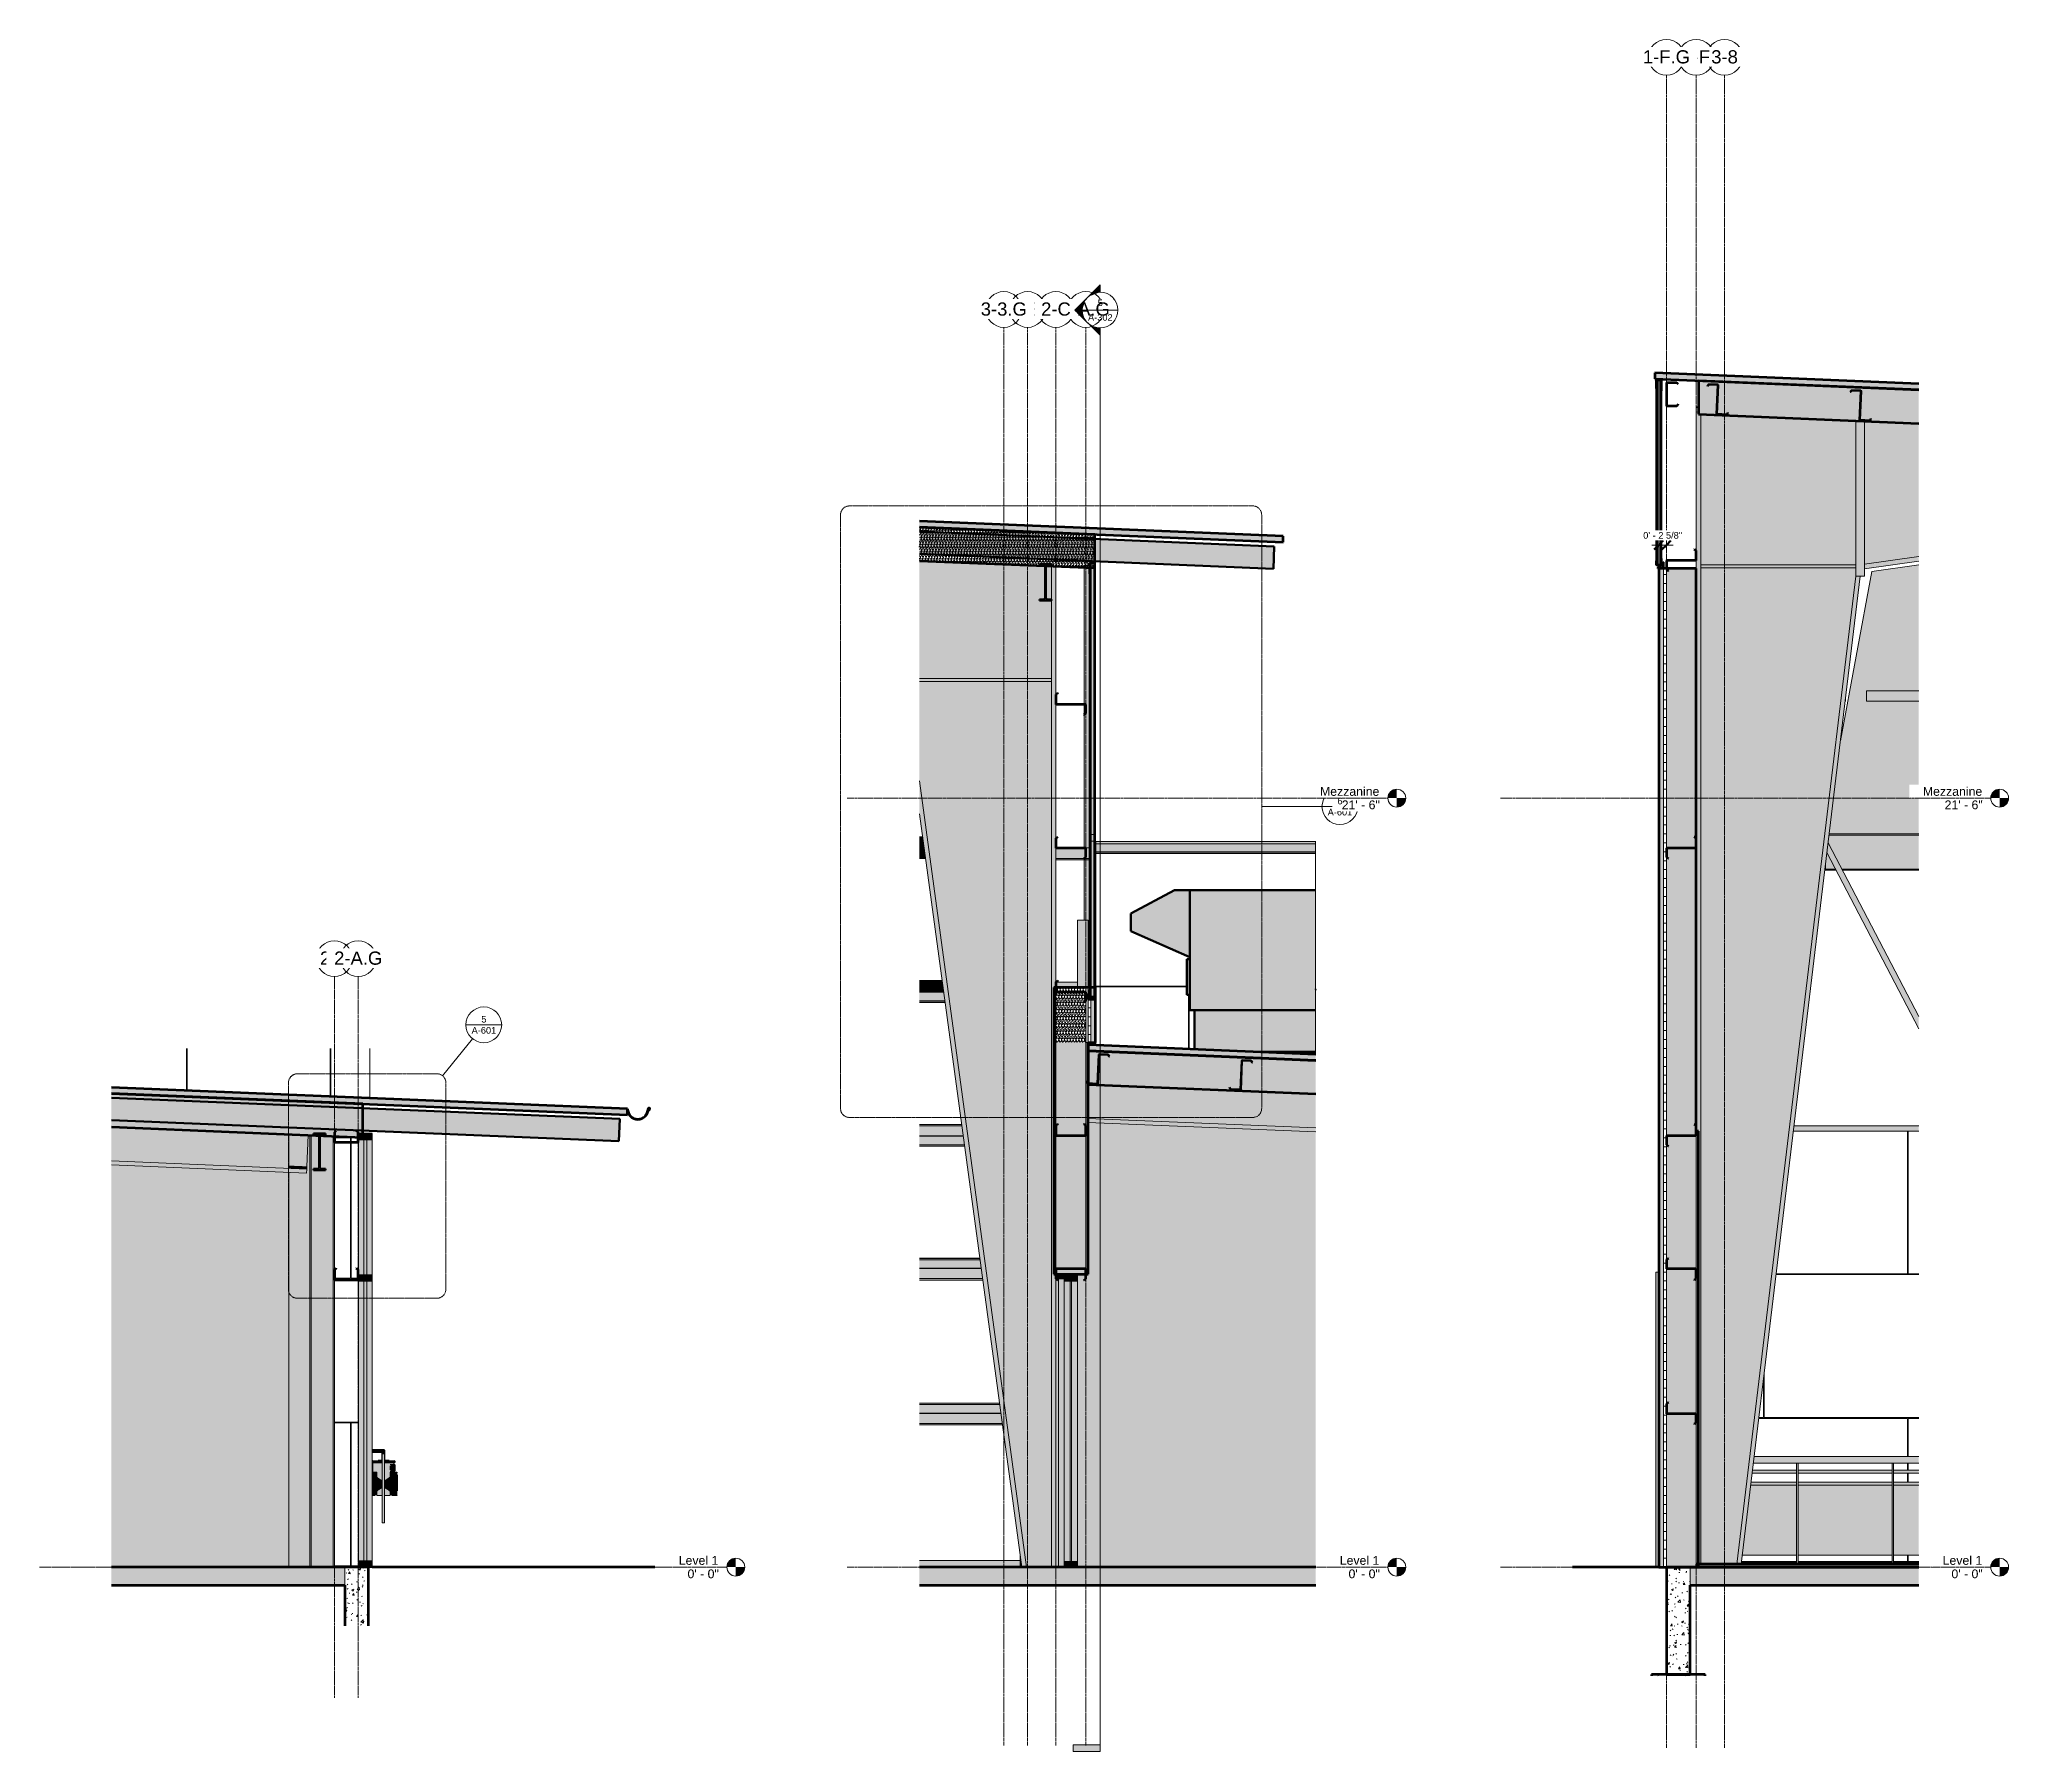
# Model space of a CAD drawing. Header units: inches. Extents: x 22688 to 23349, y -62 to 513.
import ezdxf

# ---------------------------------------------------------------- set-up
doc = ezdxf.new("R2010")
doc.units = ezdxf.units.IN
doc.header["$MEASUREMENT"] = 0
for name, pattern in [('Dash Dot 3_16_', [0.3125, 0.1875, -0.0625, 0, -0.0625]), ('Grid Line 1_2_', [0.875, 0.5, -0.125, 0.125, -0.125]), ('Grid Line 1_2__2_', [0.875, 0.5, -0.125, 0.125, -0.125]), ('Hidden 1_8_', [0.1875, 0.125, -0.0625])]:
    doc.linetypes.add(name, pattern=pattern)
for name, color, linetype, lineweight in [('A-ANNO-DIMS', 211, 'Continuous', 9), ('A-ANNO-DIMS-24', 211, 'Continuous', 9), ('A-ANNO-SYMB', 150, 'Continuous', 9), ('A-CLNG', 13, 'Continuous', 18), ('A-CLNG-PATT', 13, 'Continuous', 70), ('A-DOOR', 31, 'Continuous', 18), ('A-DOOR-FRAM', 31, 'Continuous', 9), ('A-FLOR', 192, 'Continuous', 18), ('A-FLOR-HRAL', 11, 'Continuous', 9), ('A-FLOR-LEVL', 51, 'Continuous', 9), ('A-FLOR-MCUT', 51, 'Continuous', 18), ('A-GLAZ-CURT', 52, 'Continuous', 9), ('A-GLAZ-CWMG', 51, 'Continuous', 9), ('A-ROOF', 132, 'Continuous', 18), ('A-ROOF-MCUT', 132, 'Continuous', 70), ('A-ROOF-OTLN', 132, 'Continuous', 9), ('A-WALL', 113, 'Continuous', 18), ('A-WALL-PATT', 111, 'Continuous', 18), ('C-TOPO', 7, 'Continuous', 9), ('G-ANNO-SYMB', 111, 'Continuous', 9), ('I-WALL', 2, 'Continuous', 18), ('L-SITE-WALL', 31, 'Continuous', 18), ('M-EQPM', 50, 'Continuous', 9), ('P-SANR-FIXT', 6, 'Continuous', 9), ('Q-SPCQ', 91, 'Continuous', 9), ('S-BEAM', 12, 'Continuous', 9), ('S-COLS', 52, 'Continuous', 9), ('S-FNDN', 32, 'Continuous', 18), ('S-GRID', 1, 'Continuous', 9), ('S-GRID-IDEN', 1, 'Continuous', 9)]:
    doc.layers.add(name, color=color, linetype=linetype, lineweight=lineweight)
doc.styles.add('Arial', font='arial.ttf', dxfattribs={"height": 2.950599})
doc.styles.add('Arial_1', font='arial.ttf', dxfattribs={"height": 2.212949})
doc.styles.add('Arial_2', font='arial.ttf', dxfattribs={"height": 4.425898})
doc.dimstyles.new('Linear_-_3_32__Arial', dxfattribs={"dimscale": 12, "dimtxt": 2.25, "dimasz": 0.25, "dimexe": 0.1875, "dimexo": 0.125, "dimgap": 0.125, "dimtad": 1, "dimdec": 4, "dimrnd": 0.0625, "dimzin": 1, "dimdsep": 46, "dimlunit": 4, "dimtxsty": 'Arial_1', "dimblk1": 'OBLIQUE', "dimblk2": 'OBLIQUE', "dimsah": 1, "dimcen": 0.09, "dimdle": 0.1875, "dimazin": 0, "dimtfac": 1, "dimtdec": 4, "dimtix": 1, "dimtmove": 0, "dimatfit": 3, "dimfxl": 1, "dimtvp": 1, "dimtfill": 1, "dimfrac": 2, "dimtolj": 1, "dimtzin": 0, "dimarcsym": 2})
pattern_1 = [(50, (22007.282, 102), (6.885997, -0.602097), [0.72, -7.92]), (355, (22007.282, 102), (-1.331756, 7.220547), [0.576, -6.336]), (100.451, (22007.856, 101.95), (5.55363, 6.61819), [0.612, -6.731]), (46.184, (22007.282, 103.92), (10.24564, -1.588925), [1.08, -11.88]), (96.636, (22008.136, 103.788), (8.97244, 9.35152), [0.918, -10.096]), (351.184, (22007.282, 103.92), (8.9732, 9.35123), [0.864, -9.504]), (21, (22008.242, 103.44), (5.730726, -3.865003), [0.72, -7.92]), (326, (22008.242, 103.44), (2.33581, 6.96088), [0.576, -6.336]), (71.451, (22008.72, 103.118), (8.065876, 3.09595), [0.612, -6.731]), (37.5, (22007.282, 102), (0.116866, 3.1954784), [0.317, -5.942, 0.317, -6.115, -6.36]), (37.5, (22007.282, 102), (0.116866, 3.1954784), [-12.691, 0.317, -6.043]), (7.5, (22007.282, 102), (2.52543, 3.786025), [0.317, -3.35, 0.317, -5.798, -2.424]), (7.5, (22007.282, 102), (2.52543, 3.786025), [-9.782, 0.317, -2.107]), (327.5, (22005.142, 102), (5.1243685, -0.216176), [0.317, -2.083, 0.317, -7.171, -9.936]), (327.5, (22005.142, 102), (5.1243685, -0.216176), [-9.888, 0.317, -9.619]), (317.5, (22004.182, 102), (5.598326, 0.96141), [0.317, -2.803, 0.317, -4.656, -7.056]), (317.5, (22004.182, 102), (5.598326, 0.96141), [-8.093, 0.317, -6.739])]
pattern_2 = [(45, (22007.282, 102), (-2.375879, 2.375879), []), (45, (22007.282, 105.6), (-2.375879, 2.375879), [])]
pattern_3 = [(90, (22639.43, -191.25), (-193, -193), [48, -145]), (180, (22639.43, -191.25), (-2e-14, -193), [96.25, -96.75]), (270, (22543.18, -143.25), (-193, -193), [48, -145]), (180, (22639.43, -143.25), (-2e-14, -193), [96.25, -96.75]), (270, (22542.93, -143.25), (-193, -193), [48, -145]), (180, (22542.93, -143.25), (-2e-14, -193), [96.25, -96.75]), (90, (22446.68, -191.25), (-193, -193), [48, -145]), (180, (22542.93, -191.25), (-2e-14, -193), [96.25, -96.75]), (90, (22591.43, -143), (-193, -193), [48, -145]), (180, (22639.68, -143), (-2e-14, -193), [48.25, -144.75]), (180, (22639.68, -95), (-2e-14, -193), [48.25, -144.75]), (90, (22494.93, -143), (-193, -193), [48, -145]), (180, (22591.18, -143), (-2e-14, -193), [96.25, -96.75]), (270, (22591.18, -95), (-193, -193), [48, -145]), (180, (22591.18, -95), (-2e-14, -193), [96.25, -96.75]), (180, (22494.68, -143), (-2e-14, -193), [48, -145]), (270, (22494.68, -95), (-193, -193), [48, -145]), (180, (22494.68, -95), (-2e-14, -193), [48, -145]), (90, (22639.43, -94.75), (-193, -193), [48, -145]), (180, (22639.43, -94.75), (-2e-14, -193), [96.25, -96.75]), (270, (22543.18, -46.75), (-193, -193), [48, -145]), (180, (22639.43, -46.75), (-2e-14, -193), [96.25, -96.75]), (270, (22542.93, -46.75), (-193, -193), [48, -145]), (180, (22542.93, -46.75), (-2e-14, -193), [96.25, -96.75]), (270, (22446.68, -46.75), (-193, -193), [48, -145]), (180, (22542.93, -94.75), (-2e-14, -193), [96.25, -96.75]), (90, (22591.43, -46.5), (-193, -193), [48, -145]), (180, (22639.68, -46.5), (-2e-14, -193), [48.25, -144.75]), (180, (22639.68, 1.5), (-2e-14, -193), [48.25, -144.75]), (90, (22494.93, -46.5), (-193, -193), [48, -145]), (180, (22591.18, -46.5), (-2e-14, -193), [96.25, -96.75]), (270, (22591.18, 1.5), (-193, -193), [48, -145]), (180, (22591.18, 1.5), (-2e-14, -193), [96.25, -96.75]), (180, (22494.68, -46.5), (-2e-14, -193), [48, -145]), (270, (22494.68, 1.5), (-193, -193), [48, -145]), (180, (22494.68, 1.5), (-2e-14, -193), [48, -145])]
pattern_4 = [(0, (22785.99, 0.75), (-193, 193), [48, -145]), (90, (22785.99, 0.75), (-193, 1e-14), [96.25, -96.75]), (180, (22833.99, 97), (-193, 193), [48, -145]), (90, (22833.99, 0.75), (-193, 1e-14), [96.25, -96.75]), (180, (22833.99, 97.25), (-193, 193), [48, -145]), (90, (22833.99, 97.25), (-193, 1e-14), [96.25, -96.75]), (0, (22785.99, 193.5), (-193, 193), [48, -145]), (90, (22785.99, 97.25), (-193, 1e-14), [96.25, -96.75]), (0, (22834.24, 48.75), (-193, 193), [48, -145]), (90, (22834.24, 0.5), (-193, 1e-14), [48.25, -144.75]), (90, (22882.24, 0.5), (-193, 1e-14), [48.25, -144.75]), (0, (22834.24, 145.25), (-193, 193), [48, -145]), (90, (22834.24, 49), (-193, 1e-14), [96.25, -96.75]), (180, (22882.24, 49), (-193, 193), [48, -145]), (90, (22882.24, 49), (-193, 1e-14), [96.25, -96.75]), (90, (22834.24, 145.5), (-193, 1e-14), [48, -145]), (180, (22882.24, 145.5), (-193, 193), [48, -145]), (90, (22882.24, 145.5), (-193, 1e-14), [48, -145]), (0, (22882.49, 0.75), (-193, 193), [48, -145]), (90, (22882.49, 0.75), (-193, 1e-14), [96.25, -96.75]), (180, (22930.49, 97), (-193, 193), [48, -145]), (90, (22930.49, 0.75), (-193, 1e-14), [96.25, -96.75]), (180, (22930.49, 97.25), (-193, 193), [48, -145]), (90, (22930.49, 97.25), (-193, 1e-14), [96.25, -96.75]), (180, (22930.49, 193.5), (-193, 193), [48, -145]), (90, (22882.49, 97.25), (-193, 1e-14), [96.25, -96.75]), (0, (22930.74, 48.75), (-193, 193), [48, -145]), (90, (22930.74, 0.5), (-193, 1e-14), [48.25, -144.75]), (90, (22978.74, 0.5), (-193, 1e-14), [48.25, -144.75]), (0, (22930.74, 145.25), (-193, 193), [48, -145]), (90, (22930.74, 49), (-193, 1e-14), [96.25, -96.75]), (180, (22978.74, 49), (-193, 193), [48, -145]), (90, (22978.74, 49), (-193, 1e-14), [96.25, -96.75]), (90, (22930.74, 145.5), (-193, 1e-14), [48, -145]), (180, (22978.74, 145.5), (-193, 193), [48, -145]), (90, (22978.74, 145.5), (-193, 1e-14), [48, -145])]
pattern_5 = [(161.57, (22007.402, 102.12), (-0.960383694, -0.00039918), [0, -6.83, 0.758, 0]), (18.43, (22007.162, 102.12), (-0.960383694, 0.00039918), [0, -6.83, 0.758, 0]), (108.43, (22007.402, 102.12), (0.47951018, -2.4005264), [2.276, -5.312]), (71.57, (22007.162, 102.12), (0.47951018, 2.4005264), [2.276, -5.312])]
pattern_6 = [(161.57, (21892.278, 97.763), (-0.960383694, -0.00039918), [0, -6.83, 0.758, 0]), (18.43, (21892.038, 97.763), (-0.960383694, 0.00039918), [0, -6.83, 0.758, 0]), (108.43, (21892.278, 97.763), (0.47951018, -2.4005264), [2.276, -5.312]), (71.57, (21892.038, 97.763), (0.47951018, 2.4005264), [2.276, -5.312])]
pattern_7 = [(45, (21892.158, 97.643), (-2.375879, 2.375879), []), (45, (21892.158, 101.243), (-2.375879, 2.375879), [])]
pattern_8 = [(0, (22007.282, 102), (0, 3), []), (90, (22007.282, 102), (-3, 2e-16), [])]

msp = doc.modelspace()

# ---------------------------------------------------------------- texts
at = {"layer": 'A-ANNO-SYMB', "attachment_point": 2, "line_spacing_factor": 0.938532, "style": 'Arial_1'}
for s, insert, char_height, width in [('6', (23124.69877, 258.12868), 2.21295, 2.052), ('A-601', (23124.69877, 254.40809), 2.212949, 9.828), ('A-601', (22837.47429, 181.19312), 2.212949, 9.828), ('5', (22837.47429, 184.91371), 2.21295, 2.052)]:
    msp.add_mtext(s, dxfattribs=dict(at, insert=insert, char_height=char_height, width=width))

# ---------------------------------------------------------------- blocks, each defined once
blk = doc.blocks.new('Level - Level Head - Circle-2773-Section 1 - Callout 2')
at = {"layer": 'A-FLOR-LEVL'}
h = blk.add_hatch(color=256, dxfattribs=at)
edge = h.paths.add_edge_path(flags=0)
edge.add_line((22921.98, 0), (22918.98, 0))
edge.add_arc((22921.98, 0), 3, 90, 180, ccw=False)
edge.add_line((22921.98, 3), (22921.98, 0))
h = blk.add_hatch(color=256, dxfattribs=at)
edge = h.paths.add_edge_path(flags=0)
edge.add_line((22921.98, -3), (22921.98, 0))
edge.add_line((22921.98, 0), (22924.98, 0))
edge.add_arc((22921.98, 0), 3, 270, 360, ccw=False)
at = {"layer": 'A-FLOR-LEVL', "color": 250}
blk.add_circle((22921.98, 0), 3, dxfattribs=at)
blk = doc.blocks.new('Locker Rooms and Restrooms_rvt-1-Section 1 - Callout 2')
at = {"layer": 'I-WALL'}
h = blk.add_hatch(color=254, dxfattribs=at)
h.paths.add_polyline_path([(22787.41, 144), (22795.19, 144), (22795.19, 144.25), (22787.41, 144.57), (22787.41, 144.18)], flags=0)
h.paths.add_polyline_path([(22795.3, 144), (22795.43, 144), (22795.43, 144.24), (22795.3, 144.24), (22795.3, 144.18)], flags=0)
at = {"layer": 'A-FLOR-LEVL', "insert": (22916.14, 3.73), "char_height": 2.951, "width": 15.876, "attachment_point": 3, "line_spacing_factor": 0.938532, "style": 'Arial', "bg_fill": 3, "box_fill_scale": 1.25, "bg_fill_color": 0, "bg_fill_transparency": 0}
blk.add_mtext('Level 1', dxfattribs=at)
at = {"layer": 'A-FLOR-LEVL', "insert": (22916.29, -0.78), "char_height": 2.951, "width": 12.492, "attachment_point": 3, "line_spacing_factor": 0.938532, "style": 'Arial', "bg_fill": 3, "box_fill_scale": 1.25, "bg_fill_color": 0, "bg_fill_transparency": 0}
blk.add_mtext('0\' - 0"', dxfattribs=at)
at = {"layer": 'A-FLOR-LEVL', "linetype": 'Grid Line 1_2__2_'}
blk.add_line((22688.33, 0), (22918.98, 0), dxfattribs=at)
at = {"color": 90, "lineweight": 5}
blk.add_blockref('Level - Level Head - Circle-2773-Section 1 - Callout 2', (0, 0), dxfattribs=at)
blk = doc.blocks.new('Struct_Xcel_Sports Complex_rvt-1-Section 1 - Callout 2')
at = {"layer": 'A-FLOR'}
blk.add_hatch(color=254, dxfattribs=at).paths.add_polyline_path([(22758.08, -6), (22790.8, -6), (22790.8, 0), (22712.51, 0), (22712.51, -6)], flags=0)
at = {"layer": 'A-WALL-PATT', "lineweight": 9}
h = blk.add_hatch(dxfattribs=at)
h.set_pattern_fill('FP_6', color=250, style=0, pattern_type=2)
h.set_pattern_definition(pattern_1)
h.paths.add_polyline_path([(22798.8, -19.7), (22798.8, 0), (22790.8, 0), (22790.8, -19.7), (22794.46, -19.7)], flags=0)
at = {"layer": 'A-FLOR', "color": 10, "lineweight": 70}
for p, q in [((22790.8, 0), (22712.51, 0)), ((22712.51, -6), (22790.8, -6))]:
    blk.add_line(p, q, dxfattribs=at)
at = {"layer": 'A-FLOR-MCUT', "color": 50}
blk.add_line((22790.8, -6), (22790.8, 0), dxfattribs=at)
at = {"layer": 'A-WALL', "color": 50}
blk.add_line((22790.8, 0), (22790.8, -6), dxfattribs=at)
at = {"layer": 'L-SITE-WALL', "color": 10, "lineweight": 70}
for p, q in [((22798.8, 0), (22790.8, 0)), ((22790.8, -6), (22790.8, -19.7)), ((22798.8, -19.7), (22798.8, 0))]:
    blk.add_line(p, q, dxfattribs=at)
blk = doc.blocks.new('W-Wide Flange-Column - B2_F-1278758-Section 1 - Callout 2')
at = {"layer": 'S-COLS'}
for points in [[(22779.49, 0), (22779.49, 144.9), (22779.05, 144.92), (22779.05, 0)], [(22780.18, 0), (22780.18, 144.87), (22779.49, 144.9), (22779.49, 0), (22780, 0)], [(22786.18, 0), (22786.18, 144.62), (22782.48, 144.78), (22782.46, 144.75), (22782.42, 144.55), (22782.42, 134.1), (22782.46, 133.9), (22782.57, 133.73), (22782.74, 133.62), (22782.95, 133.58), (22784.31, 133.58), (22784.31, 133.23), (22780.3, 133.23), (22780.3, 133.58), (22781.66, 133.58), (22781.86, 133.62), (22782.03, 133.73), (22782.15, 133.9), (22782.19, 134.1), (22782.19, 144.55), (22782.15, 144.75), (22782.12, 144.79), (22780.18, 144.87), (22780.18, 0)], [(22786.18, 0), (22786.87, 0), (22786.87, 144.59), (22786.18, 144.62), (22786.18, 4.51)], [(22787.3, 0), (22787.3, 144.58), (22786.87, 144.59), (22786.87, 0)]]:
    blk.add_hatch(color=256, dxfattribs=at).paths.add_polyline_path(points, flags=0)
for p, q in [((22779.05, 144.92), (22779.05, 0)), ((22779.49, 144.9), (22779.49, 0)), ((22786.87, 144.59), (22786.87, 0)), ((22787.3, 99.82), (22787.3, 142.63)), ((22787.3, 0), (22787.3, 96.51))]:
    blk.add_line(p, q, dxfattribs=at)
blk = doc.blocks.new('W-Wide Flange - 1_-3_ deep-1341322-Section 1 - Callout 2')
at = {"layer": 'S-BEAM'}
for points in [[(22778.05, 134.46), (22778.49, 144.94), (22772.05, 145.21), (22772.05, 134.71), (22778.04, 134.46)], [(22777.96, 132.21), (22778.01, 133.57), (22712.51, 136.3), (22712.51, 134.94), (22758.08, 133.04)], [(22778.01, 133.57), (22778.04, 134.46), (22772.05, 134.71), (22772.05, 133.82)]]:
    blk.add_hatch(color=256, dxfattribs=at).paths.add_polyline_path(points, flags=0)
for p, q in [((22778.49, 144.94), (22778.05, 134.46)), ((22712.51, 136.3), (22778.01, 133.57)), ((22777.96, 132.21), (22712.51, 134.94)), ((22778.01, 133.57), (22777.96, 132.21)), ((22778.05, 134.46), (22778.01, 133.57))]:
    blk.add_line(p, q, dxfattribs=at)
blk = doc.blocks.new('Girt_C - 8_D-1253506-Section 1 - Callout 2')
at = {"layer": 'S-BEAM'}
h = blk.add_hatch(dxfattribs=at)
h.set_pattern_fill('FP_1', color=256, style=0, pattern_type=2)
h.set_pattern_definition(pattern_2)
h.paths.add_polyline_path([(22795.12, 96.32), (22795.25, 96.38), (22795.3, 96.51), (22795.3, 99.82), (22794.73, 100.3), (22794.66, 100.22), (22795.19, 99.77), (22795.19, 96.5), (22795.17, 96.45), (22795.12, 96.43), (22787.49, 96.43), (22787.44, 96.45), (22787.41, 96.5), (22787.41, 99.77), (22787.95, 100.22), (22787.88, 100.3), (22787.3, 99.82), (22787.3, 96.51), (22787.36, 96.38), (22787.49, 96.32)], flags=0)
at = {"layer": 'S-BEAM', "lineweight": 50}
for p, q in [((22787.88, 100.3), (22787.3, 99.82)), ((22787.3, 99.82), (22787.3, 96.51)), ((22787.41, 99.77), (22787.95, 100.22)), ((22787.41, 96.5), (22787.41, 99.77)), ((22787.95, 100.22), (22787.88, 100.3)), ((22794.73, 100.3), (22794.66, 100.22)), ((22794.66, 100.22), (22795.19, 99.77)), ((22795.3, 99.82), (22794.73, 100.3)), ((22795.19, 99.77), (22795.19, 96.5)), ((22795.3, 96.51), (22795.3, 99.82)), ((22795.12, 96.43), (22787.49, 96.43)), ((22787.49, 96.32), (22795.12, 96.32))]:
    blk.add_line(p, q, dxfattribs=at)
for centre, radius, start, end in [((22787.49, 96.51), 0.187, 180, 270), ((22787.49, 96.51), 0.0782, 183.04236, 270), ((22795.12, 96.51), 0.188, 270, 0), ((22795.12, 96.51), 0.0782, 270, 357.87728)]:
    blk.add_arc(centre, radius, start, end, dxfattribs=at)
blk = doc.blocks.new('System Panel - Exterior Glazing-827433-Section 1 - Callout 2')
at = {"layer": 'A-GLAZ-CURT', "transparency": 33554649}
blk.add_hatch(color=256, dxfattribs=at).paths.add_polyline_path([(22797.18, 2), (22798.18, 2), (22798.18, 96), (22797.18, 96), (22797.18, 4.51)], flags=0)
at = {"layer": 'A-GLAZ-CURT', "lineweight": 18}
for p, q in [((22797.18, 96), (22797.18, 2)), ((22798.18, 96), (22797.18, 96)), ((22798.18, 2), (22798.18, 96)), ((22797.18, 2), (22798.18, 2))]:
    blk.add_line(p, q, dxfattribs=at)
at = {"layer": 'A-GLAZ-CURT'}
for p, q in [((22797.18, 96), (22797.18, 2)), ((22798.18, 96), (22797.18, 96)), ((22798.18, 2), (22798.18, 96)), ((22797.18, 2), (22798.18, 2))]:
    blk.add_line(p, q, dxfattribs=at)
blk = doc.blocks.new('System Panel - Exterior Glazing-1142338-Section 1 - Callout 2')
at = {"layer": 'A-GLAZ-CURT', "transparency": 33554649}
blk.add_hatch(color=256, dxfattribs=at).paths.add_polyline_path([(22797.18, 98), (22798.18, 98), (22798.18, 143.5), (22797.18, 143.5), (22797.18, 101.35)], flags=0)
at = {"layer": 'A-GLAZ-CURT', "lineweight": 18}
for p, q in [((22797.18, 143.5), (22797.18, 98)), ((22798.18, 143.5), (22797.18, 143.5)), ((22798.18, 98), (22798.18, 143.5)), ((22797.18, 98), (22798.18, 98))]:
    blk.add_line(p, q, dxfattribs=at)
at = {"layer": 'A-GLAZ-CURT'}
for p, q in [((22797.18, 143.5), (22797.18, 98)), ((22798.18, 143.5), (22797.18, 143.5)), ((22798.18, 98), (22798.18, 143.5)), ((22797.18, 98), (22798.18, 98))]:
    blk.add_line(p, q, dxfattribs=at)
blk = doc.blocks.new('Rectangular Mullion - Exterior 2_ x 4_5_-769201-Section 1 - Callout 2')
at = {"layer": 'A-GLAZ-CWMG'}
blk.add_hatch(color=256, dxfattribs=at).paths.add_polyline_path([(22795.43, 143.5), (22799.93, 143.5), (22799.93, 145.5), (22795.43, 145.5)], flags=0)
at = {"layer": 'A-GLAZ-CWMG', "lineweight": 30}
for p, q in [((22795.43, 145.5), (22795.43, 143.5)), ((22799.93, 145.5), (22795.43, 145.5)), ((22799.93, 143.5), (22799.93, 145.5)), ((22795.43, 143.5), (22799.93, 143.5))]:
    blk.add_line(p, q, dxfattribs=at)
blk = doc.blocks.new('Rectangular Mullion - Exterior 2_ x 4_5_-1146644-Section 1 - Callout 2')
at = {"layer": 'A-GLAZ-CWMG'}
blk.add_hatch(color=256, dxfattribs=at).paths.add_polyline_path([(22799.93, 0), (22799.93, 2), (22795.43, 2), (22795.43, 0)], flags=0)
at = {"layer": 'A-GLAZ-CWMG', "lineweight": 30}
for p, q in [((22795.43, 2), (22795.43, 0)), ((22799.93, 2), (22795.43, 2)), ((22795.43, 0), (22799.93, 0)), ((22799.93, 0), (22799.93, 2))]:
    blk.add_line(p, q, dxfattribs=at)
blk = doc.blocks.new('Rectangular Mullion - Exterior 2_ x 4_5_-769423-Section 1 - Callout 2')
at = {"layer": 'A-GLAZ-CWMG'}
blk.add_hatch(color=256, dxfattribs=at).paths.add_polyline_path([(22795.43, 96), (22799.93, 96), (22799.93, 98), (22795.43, 98)], flags=0)
at = {"layer": 'A-GLAZ-CWMG', "lineweight": 30}
for p, q in [((22795.43, 98), (22795.43, 96)), ((22799.93, 98), (22795.43, 98)), ((22795.43, 96), (22799.93, 96)), ((22799.93, 96), (22799.93, 98))]:
    blk.add_line(p, q, dxfattribs=at)
blk = doc.blocks.new('Rectangular Mullion - Exterior 2_ x 4_5_-1115231-Section 1 - Callout 2')
at = {"layer": 'A-GLAZ-CWMG'}
h = blk.add_hatch(color=256, dxfattribs=at)
h.paths.add_polyline_path([(22797.18, 2), (22797.18, 96), (22795.43, 96), (22795.43, 2)], flags=0)
h.paths.add_polyline_path([(22798.18, 2), (22799.93, 2), (22799.93, 96), (22798.18, 96), (22798.18, 4.51)], flags=0)
blk.add_hatch(color=256, dxfattribs=at).paths.add_polyline_path([(22798.18, 2), (22798.18, 96), (22797.18, 96), (22797.18, 2)], flags=0)
for p, q in [((22795.43, 96), (22797.18, 96)), ((22795.43, 2), (22795.43, 96)), ((22797.18, 96), (22798.18, 96)), ((22798.18, 96), (22799.93, 96)), ((22799.93, 96), (22799.93, 2)), ((22797.18, 2), (22795.43, 2)), ((22798.18, 2), (22797.18, 2)), ((22799.93, 2), (22798.18, 2))]:
    blk.add_line(p, q, dxfattribs=at)
blk = doc.blocks.new('Rectangular Mullion - Exterior 2_ x 4_5_-1142334-Section 1 - Callout 2')
at = {"layer": 'A-GLAZ-CWMG'}
h = blk.add_hatch(color=256, dxfattribs=at)
h.paths.add_polyline_path([(22797.18, 98), (22797.18, 143.5), (22795.43, 143.5), (22795.43, 98)], flags=0)
h.paths.add_polyline_path([(22798.18, 98), (22799.93, 98), (22799.93, 143.5), (22798.18, 143.5), (22798.18, 101.35)], flags=0)
blk.add_hatch(color=256, dxfattribs=at).paths.add_polyline_path([(22798.18, 98), (22798.18, 143.5), (22797.18, 143.5), (22797.18, 98)], flags=0)
for p, q in [((22795.43, 143.5), (22797.18, 143.5)), ((22795.43, 98), (22795.43, 143.5)), ((22797.18, 143.5), (22798.18, 143.5)), ((22798.18, 143.5), (22799.93, 143.5)), ((22799.93, 143.5), (22799.93, 98)), ((22797.18, 98), (22795.43, 98)), ((22798.18, 98), (22797.18, 98)), ((22799.93, 98), (22798.18, 98))]:
    blk.add_line(p, q, dxfattribs=at)
blk = doc.blocks.new('W-Wide Flange - W12X19-1278585-Section 1 - Callout 2')
at = {"layer": 'S-BEAM'}
h = blk.add_hatch(dxfattribs=at)
h.set_pattern_fill('FP_1', color=256, style=0, pattern_type=2)
h.set_pattern_definition(pattern_2)
h.paths.add_polyline_path([(22780.3, 133.23), (22784.31, 133.23), (22784.31, 133.58), (22782.95, 133.58), (22782.74, 133.62), (22782.57, 133.73), (22782.46, 133.9), (22782.42, 134.1), (22782.42, 144.55), (22782.46, 144.75), (22782.57, 144.92), (22782.74, 145.04), (22782.95, 145.08), (22784.31, 145.08), (22784.31, 145.43), (22780.3, 145.43), (22780.3, 145.08), (22781.66, 145.08), (22781.86, 145.04), (22782.03, 144.92), (22782.15, 144.75), (22782.19, 144.55), (22782.19, 134.1), (22782.15, 133.9), (22782.03, 133.73), (22781.86, 133.62), (22781.66, 133.58), (22780.3, 133.58)], flags=0)
at = {"layer": 'S-BEAM', "lineweight": 50}
for p, q in [((22784.31, 145.43), (22780.3, 145.43)), ((22780.3, 145.43), (22780.3, 145.08)), ((22784.31, 145.08), (22784.31, 145.43)), ((22780.3, 145.08), (22781.66, 145.08)), ((22782.19, 144.55), (22782.19, 134.1)), ((22782.42, 134.1), (22782.42, 144.55)), ((22782.95, 145.08), (22784.31, 145.08)), ((22781.66, 133.58), (22780.3, 133.58)), ((22780.3, 133.58), (22780.3, 133.23)), ((22780.3, 133.23), (22784.31, 133.23)), ((22784.31, 133.58), (22782.95, 133.58)), ((22784.31, 133.23), (22784.31, 133.58))]:
    blk.add_line(p, q, dxfattribs=at)
for centre, start, end in [((22781.66, 144.55), 0, 90), ((22782.95, 144.55), 90, 180), ((22781.66, 134.1), 270, 0), ((22782.95, 134.1), 180, 270)]:
    blk.add_arc(centre, 0.525, start, end, dxfattribs=at)
blk = doc.blocks.new('Dimension Lumber - 5_5 x 7_5 Glulam-1166127-Section 1 - Callout 2')
at = {"layer": 'S-BEAM'}
blk.add_hatch(color=256, dxfattribs=at).paths.add_polyline_path([(22882.73, 142.86), (22883.04, 150.35), (22712.51, 157.46), (22712.51, 149.95), (22849.23, 144.25)], flags=0)
at = {"layer": 'S-BEAM', "lineweight": 50}
for p, q in [((22883.04, 150.35), (22712.51, 157.46)), ((22712.51, 149.95), (22882.73, 142.86)), ((22882.73, 142.86), (22883.04, 150.35))]:
    blk.add_line(p, q, dxfattribs=at)
blk = doc.blocks.new('Girt_C - 8_D-1253543-Section 1 - Callout 2')
at = {"layer": 'S-BEAM'}
blk.add_hatch(color=256, dxfattribs=at).paths.add_polyline_path([(22795.12, 142.44), (22795.25, 142.49), (22795.3, 142.63), (22795.3, 145.94), (22794.73, 146.42), (22794.66, 146.34), (22795.19, 145.89), (22795.19, 142.62), (22795.17, 142.57), (22795.12, 142.55), (22787.49, 142.55), (22787.44, 142.57), (22787.41, 142.62), (22787.41, 145.89), (22787.95, 146.34), (22787.88, 146.42), (22787.3, 145.94), (22787.3, 142.63), (22787.36, 142.49), (22787.49, 142.44), (22792.26, 142.44)], flags=0)
at = {"layer": 'S-BEAM', "lineweight": 50}
for p, q in [((22787.88, 146.42), (22787.3, 145.94)), ((22787.3, 145.94), (22787.3, 142.63)), ((22787.41, 145.89), (22787.95, 146.34)), ((22787.41, 142.62), (22787.41, 145.89)), ((22787.95, 146.34), (22787.88, 146.42)), ((22794.73, 146.42), (22794.66, 146.34)), ((22794.66, 146.34), (22795.19, 145.89)), ((22795.3, 145.94), (22794.73, 146.42)), ((22795.19, 145.89), (22795.19, 142.62)), ((22795.3, 142.63), (22795.3, 145.94)), ((22795.12, 142.55), (22787.49, 142.55)), ((22787.49, 142.44), (22795.12, 142.44))]:
    blk.add_line(p, q, dxfattribs=at)
for centre, radius, start, end in [((22787.49, 142.63), 0.187, 180, 270), ((22787.49, 142.63), 0.0782, 183.04236, 270), ((22795.12, 142.63), 0.188, 270, 0), ((22795.12, 142.63), 0.0782, 270, 357.87728)]:
    blk.add_arc(centre, radius, start, end, dxfattribs=at)
blk = doc.blocks.new('gas_meter-250_cfh_2214 - gas_meter-250_cfh_2214-1353211-Section 1 - Callout 2')
at = {"layer": 'P-SANR-FIXT'}
for points in [[(22799.93, 38.5), (22803.13, 38.5), (22803.13, 39.5), (22799.93, 39.49), (22799.93, 38.51)], [(22800.56, 35.6), (22801.97, 35.6), (22801.97, 35.83), (22800.14, 35.82), (22800.09, 35.8), (22800.04, 35.76), (22800, 35.72), (22799.98, 35.66), (22799.97, 35.6), (22800.24, 35.6)], [(22800.56, 35.18), (22801.97, 35.18), (22801.97, 35.6), (22799.97, 35.6), (22799.97, 35.18), (22800.24, 35.18)], [(22801.05, 35), (22801.97, 35), (22801.97, 35.18), (22799.97, 35.18), (22800, 35.11), (22800.03, 35.07), (22800.07, 35.03), (22800.13, 35), (22800.81, 35)], [(22803.13, 38.5), (22803.25, 38.51), (22803.25, 38.65), (22803.25, 39.06), (22803.26, 39.13), (22803.31, 39.25), (22803.42, 39.38), (22803.49, 39.43), (22803.61, 39.48), (22803.69, 39.5), (22803.13, 39.5), (22803.13, 38.51)], [(22803.31, 38.25), (22803.37, 38.25), (22803.37, 38.89), (22803.38, 38.95), (22803.44, 39.07), (22803.51, 39.15), (22803.56, 39.18), (22803.65, 39.22), (22803.74, 39.23), (22803.74, 39.5), (22803.6, 39.48), (22803.48, 39.42), (22803.37, 39.33), (22803.3, 39.23), (22803.26, 39.13), (22803.24, 38.99), (22803.26, 38.85), (22803.25, 38.75), (22803.25, 38.46), (22803.25, 38.25), (22803.26, 38.25)], [(22803.31, 35.86), (22803.37, 35.86), (22803.37, 38.25), (22803.24, 38.25), (22803.24, 35.86), (22803.26, 35.86)], [(22803.48, 37.86), (22803.74, 37.86), (22803.74, 39.23), (22803.62, 39.21), (22803.55, 39.18), (22803.46, 39.1), (22803.41, 39.03), (22803.38, 38.95), (22803.37, 38.85), (22803.38, 37.86), (22803.42, 37.86)], [(22803.37, 37.86), (22803.37, 37.97), (22803.37, 38.11)], [(22803.64, 14.86), (22803.74, 14.86), (22803.74, 37.86), (22803.37, 37.86), (22803.37, 14.86), (22803.55, 14.86)], [(22804.17, 38.25), (22804.24, 38.25), (22804.22, 38.34), (22804.23, 38.61), (22804.24, 38.68), (22804.23, 38.94), (22804.24, 39), (22804.21, 39.17), (22804.17, 39.25), (22804.08, 39.36), (22803.99, 39.43), (22803.87, 39.48), (22803.74, 39.5), (22803.74, 39.23), (22803.87, 39.21), (22803.96, 39.16), (22804.03, 39.09), (22804.07, 39.04), (22804.1, 38.94), (22804.11, 38.78), (22804.11, 38.67), (22804.12, 38.25)], [(22804.01, 37.86), (22804.12, 37.86), (22804.1, 38.44), (22804.11, 38.41), (22804.11, 38.75), (22804.11, 38.79), (22804.11, 38.89), (22804.1, 38.95), (22804.06, 39.05), (22804.01, 39.12), (22803.92, 39.18), (22803.84, 39.22), (22803.74, 39.23), (22803.74, 37.86), (22803.93, 37.86)], [(22803.74, 14.86), (22804.12, 14.86), (22804.12, 37.86), (22803.74, 37.86), (22803.74, 16.61)], [(22804.11, 38.31), (22804.11, 38.41), (22804.11, 38.32)], [(22804.17, 35.86), (22804.24, 35.86), (22804.24, 38.25), (22804.11, 38.25), (22804.12, 35.86)], [(22807.45, 35.6), (22807.72, 35.6), (22807.71, 35.66), (22807.69, 35.72), (22807.63, 35.78), (22807.6, 35.8), (22807.54, 35.82), (22807.43, 35.83), (22805.72, 35.82), (22805.72, 35.6), (22807.13, 35.6)], [(22807.65, 35.18), (22807.72, 35.18), (22807.72, 35.6), (22805.72, 35.6), (22805.72, 35.18), (22807.45, 35.18)], [(22807.02, 35), (22807.57, 35.01), (22807.65, 35.05), (22807.66, 35.07), (22807.7, 35.12), (22807.72, 35.18), (22805.72, 35.18), (22805.72, 35), (22806.64, 35)], [(22806.5, 33.72), (22807.49, 33.72), (22807.49, 34.47), (22806.55, 34.46), (22806.46, 34.44), (22806.32, 34.37), (22806.2, 34.27), (22806.16, 34.22), (22806.04, 34.1), (22806, 34.03), (22806, 33.72)], [(22806, 32.97), (22807.49, 32.97), (22807.49, 33.72), (22806, 33.72), (22806, 33.26)], [(22807.49, 33.72), (22807.72, 33.72), (22807.71, 34.25), (22807.58, 34.39), (22807.49, 34.47), (22807.49, 33.85)], [(22807.72, 32.97), (22807.72, 33.72), (22807.49, 33.72), (22807.49, 32.97), (22807.62, 32.97)], [(22800.58, 30.94), (22800.58, 31.88), (22799.93, 31.88), (22799.93, 30.94)], [(22799.93, 25.6), (22800.58, 25.6), (22800.58, 30.94), (22799.93, 30.94), (22799.93, 25.69)], [(22801.56, 30.88), (22801.55, 30.9), (22801.56, 30.9), (22801.53, 30.99), (22801.45, 31.18), (22801.28, 31.44), (22801.1, 31.62), (22800.81, 31.79), (22800.58, 31.88), (22800.58, 30.94), (22801.1, 30.93), (22801.46, 30.9)], [(22807.21, 32.22), (22807.49, 32.22), (22807.49, 32.97), (22806, 32.97), (22806, 32.69), (22806.06, 32.6), (22806.17, 32.44), (22806.32, 32.32), (22806.5, 32.24), (22806.63, 32.22)], [(22806, 30.88), (22806.12, 30.9), (22806.37, 30.92), (22806.82, 30.94), (22807.08, 30.94), (22807.08, 31.88), (22806.8, 31.84), (22806.56, 31.74), (22806.35, 31.6), (22806.19, 31.41), (22806.07, 31.19), (22806, 30.93), (22806, 30.9)], [(22807.08, 30.94), (22808.31, 30.94), (22808.31, 31.88), (22807.08, 31.88), (22807.08, 30.99)], [(22807.93, 25.6), (22808.31, 25.6), (22808.31, 30.94), (22807.08, 30.94), (22807.08, 25.6)], [(22807.49, 32.22), (22807.65, 32.36), (22807.72, 32.45), (22807.72, 32.97), (22807.49, 32.97), (22807.49, 32.25)], [(22808.43, 30.93), (22808.42, 31.76), (22808.39, 31.84), (22808.34, 31.87), (22808.31, 31.88), (22808.31, 30.94), (22808.42, 30.94)], [(22808.43, 25.59), (22808.42, 30.94), (22808.34, 30.94), (22808.31, 30.94), (22808.31, 25.6), (22808.42, 25.59)], [(22799.93, 24), (22800.58, 24), (22800.58, 25.6), (22799.93, 25.6), (22799.93, 24.02)], [(22800.58, 24), (22800.85, 24.1), (22801.1, 24.26), (22801.3, 24.46), (22801.46, 24.71), (22801.56, 24.99), (22801.56, 25.53), (22801.3, 25.57), (22800.81, 25.59), (22800.58, 25.6), (22800.58, 24.04)], [(22807.08, 24), (22807.08, 25.6), (22806.5, 25.58), (22806.19, 25.57), (22806, 25.54), (22806, 24.93), (22806.09, 24.66), (22806.22, 24.43), (22806.37, 24.27), (22806.58, 24.12), (22806.82, 24.03)], [(22807.08, 24), (22808.31, 24), (22808.31, 25.6), (22807.08, 25.6), (22807.08, 24.04)], [(22808.31, 24), (22808.37, 24.02), (22808.41, 24.06), (22808.42, 24.09), (22808.43, 24.27), (22808.42, 25.59), (22808.34, 25.59), (22808.31, 25.6), (22808.31, 24.04)]]:
    blk.add_hatch(color=256, dxfattribs=at).paths.add_polyline_path(points, flags=0)
h = blk.add_hatch(color=256, dxfattribs=at)
h.paths.add_polyline_path([(22802.96, 24), (22803.37, 24), (22803.37, 26.42), (22802.94, 26.27), (22802.86, 26.21), (22802.48, 25.96), (22802.19, 25.81), (22801.73, 25.43), (22801.56, 25.29), (22801.56, 24), (22802.22, 24)], flags=0)
h.paths.add_polyline_path([(22800.91, 24.14), (22801, 24.19), (22800.97, 24.18)], flags=0)
h.paths.add_polyline_path([(22801.15, 24.31), (22801.21, 24.36), (22801.19, 24.35), (22801.18, 24.34)], flags=0)
h.paths.add_polyline_path([(22803.37, 29.27), (22803.37, 35), (22800.24, 35), (22800.24, 31.88), (22801.56, 31.88), (22801.56, 30.91), (22801.54, 30.91), (22801.56, 30.88), (22801.56, 30.37), (22802.1, 29.94), (22802.26, 29.86), (22802.54, 29.64), (22802.9, 29.39), (22803.34, 29.28)], flags=0)
h.paths.add_polyline_path([(22801.43, 31.21), (22801.4, 31.26), (22801.43, 31.22)], flags=0)
h.paths.add_polyline_path([(22801.25, 31.47), (22801.21, 31.52), (22801.23, 31.49)], flags=0)
h.paths.add_polyline_path([(22801.04, 31.66), (22800.98, 31.7), (22801.01, 31.67), (22801.02, 31.67)], flags=0)
h.paths.add_polyline_path([(22800.82, 31.79), (22800.77, 31.82), (22800.81, 31.79)], flags=0)
h = blk.add_hatch(color=256, dxfattribs=at)
h.paths.add_polyline_path([(22804.12, 35.6), (22805.72, 35.6), (22805.72, 35.83), (22804.12, 35.82), (22804.12, 35.63)], flags=0)
h.paths.add_polyline_path([(22802.23, 35.6), (22803.37, 35.6), (22803.37, 35.83), (22801.97, 35.82), (22801.97, 35.6)], flags=0)
h = blk.add_hatch(color=256, dxfattribs=at)
h.paths.add_polyline_path([(22804.12, 35.18), (22805.72, 35.18), (22805.72, 35.6), (22804.12, 35.6), (22804.12, 35.53)], flags=0)
h.paths.add_polyline_path([(22802.23, 35.18), (22803.37, 35.18), (22803.37, 35.6), (22801.97, 35.6), (22801.97, 35.18)], flags=0)
h = blk.add_hatch(color=256, dxfattribs=at)
h.paths.add_polyline_path([(22805.08, 35), (22805.72, 35), (22805.72, 35.18), (22804.12, 35.18), (22804.12, 35)], flags=0)
h.paths.add_polyline_path([(22801.97, 35), (22803.37, 35.01), (22803.37, 35.18), (22801.97, 35.18), (22801.97, 35.03)], flags=0)
h = blk.add_hatch(color=256, dxfattribs=at)
h.paths.add_polyline_path([(22804.55, 24), (22806, 24), (22806, 25.21), (22805.35, 25.78), (22805.08, 25.91), (22804.97, 25.96), (22804.57, 26.25), (22804.47, 26.29), (22804.12, 26.41), (22804.12, 24)], flags=0)
h.paths.add_polyline_path([(22807.08, 31.88), (22806.9, 31.86), (22806.96, 31.86)], flags=0)
h.paths.add_polyline_path([(22804.12, 29.27), (22804.16, 29.28), (22804.6, 29.4), (22805.14, 29.81), (22805.41, 29.95), (22805.95, 30.41), (22806, 30.46), (22806.01, 30.98), (22806, 30.98), (22806, 31.88), (22807.24, 31.88), (22807.24, 32.22), (22806.61, 32.22), (22806.46, 32.26), (22806.23, 32.39), (22806.17, 32.44), (22806.05, 32.6), (22806, 32.69), (22806, 34.03), (22806.04, 34.1), (22806.32, 34.37), (22806.49, 34.45), (22806.61, 34.47), (22807.24, 34.47), (22807.24, 35), (22804.12, 35), (22804.12, 29.32)], flags=0)
h = blk.add_hatch(color=256, dxfattribs=at)
h.paths.add_polyline_path([(22801.56, 25.53), (22801.56, 26.21), (22801.46, 26.86), (22801.48, 29.4), (22801.56, 29.87), (22801.56, 30.88), (22801.3, 30.91), (22800.81, 30.94), (22800.58, 30.94), (22800.58, 25.6), (22801.1, 25.58), (22801.46, 25.55), (22801.52, 25.54)], flags=0)
h.paths.add_polyline_path([(22801.44, 26.93), (22801.38, 27.28), (22801.33, 27.83), (22801.34, 28.43), (22801.41, 28.99), (22801.44, 29.18), (22801.44, 27)], flags=0)
h = blk.add_hatch(color=256, dxfattribs=at)
h.paths.add_polyline_path([(22801.56, 27.83), (22803.37, 27.83), (22803.37, 29.27), (22803.34, 29.28), (22802.89, 29.4), (22802.54, 29.64), (22802.22, 29.88), (22802.1, 29.94), (22801.81, 30.16), (22801.56, 30.37), (22801.56, 27.96)], flags=0)
h.paths.add_polyline_path([(22801.33, 27.83), (22801.34, 27.83), (22801.34, 28.37), (22801.42, 29.03), (22801.36, 28.64), (22801.33, 28.32), (22801.33, 27.83)], flags=0)
h.paths.add_polyline_path([(22804.12, 27.83), (22806, 27.83), (22806, 30.46), (22805.41, 29.95), (22805.13, 29.8), (22804.96, 29.67), (22804.6, 29.4), (22804.12, 29.27), (22804.12, 28.23)], flags=0)
h.paths.add_polyline_path([(22806.16, 27.83), (22806.17, 27.83), (22806.17, 28.35), (22806.12, 28.91), (22806.12, 28.86), (22806.16, 28.32), (22806.16, 28.07)], flags=0)
h.paths.add_polyline_path([(22801.2, 31.52), (22801.14, 31.58), (22801.14, 31.58), (22801.19, 31.54)], flags=0)
h = blk.add_hatch(color=256, dxfattribs=at)
h.paths.add_polyline_path([(22801.56, 26.21), (22801.56, 29.87), (22801.47, 29.31), (22801.46, 26.8), (22801.55, 26.29)], flags=0)
h.paths.add_polyline_path([(22801.44, 26.93), (22801.44, 29.18), (22801.4, 28.9), (22801.34, 28.37), (22801.34, 27.83), (22801.4, 27.2)], flags=0)
h = blk.add_hatch(color=256, dxfattribs=at)
h.paths.add_polyline_path([(22806.67, 24.08), (22806.66, 24.09), (22806.66, 24.09)], flags=0)
h.paths.add_polyline_path([(22806.3, 24.34), (22806.22, 24.43), (22806.27, 24.37), (22806.29, 24.35)], flags=0)
h.paths.add_polyline_path([(22806, 25.21), (22806, 27.83), (22804.12, 27.83), (22804.12, 26.41), (22804.57, 26.25), (22804.99, 25.96), (22805.35, 25.77), (22805.94, 25.26)], flags=0)
h.paths.add_polyline_path([(22801.56, 25.29), (22802.23, 25.83), (22802.33, 25.89), (22802.48, 25.96), (22802.89, 26.23), (22802.94, 26.27), (22803.13, 26.35), (22803.37, 26.42), (22803.37, 27.83), (22801.56, 27.83), (22801.56, 25.29)], flags=0)
h.paths.add_polyline_path([(22801.44, 26.93), (22801.38, 27.41), (22801.41, 27.1), (22801.43, 26.98)], flags=0)
h.paths.add_polyline_path([(22806.08, 26.99), (22806.13, 27.35), (22806.12, 27.3), (22806.09, 27.04)], flags=0)
h = blk.add_hatch(color=256, dxfattribs=at)
h.paths.add_polyline_path([(22806, 25.54), (22806.07, 25.55), (22806.37, 25.58), (22806.82, 25.59), (22807.08, 25.6), (22807.08, 30.94), (22806.5, 30.93), (22806.19, 30.91), (22806, 30.88), (22806, 29.8), (22806.07, 29.24), (22806.06, 26.75), (22806, 26.21), (22806, 25.55)], flags=0)
h.paths.add_polyline_path([(22806.08, 26.99), (22806.09, 29.1), (22806.14, 28.72), (22806.17, 28.32), (22806.16, 27.74), (22806.11, 27.2), (22806.09, 27.03)], flags=0)
h = blk.add_hatch(color=256, dxfattribs=at)
h.paths.add_polyline_path([(22806, 26.29), (22806.07, 26.86), (22806.06, 29.33), (22806, 29.8), (22806, 27)], flags=0)
h.paths.add_polyline_path([(22806.08, 26.99), (22806.12, 27.3), (22806.16, 27.83), (22806.16, 28.35), (22806.12, 28.86), (22806.08, 29.13), (22806.08, 27.2)], flags=0)
for p, q in [((22803.13, 39.5), (22799.93, 39.5)), ((22799.93, 38.5), (22803.13, 38.5)), ((22799.97, 35.6), (22799.97, 35.18)), ((22799.97, 35.18), (22801.97, 35.18)), ((22800.01, 35.09), (22800, 35.1)), ((22800.1, 35.01), (22800.09, 35.02)), ((22801.97, 35), (22800.13, 35)), ((22800.24, 35), (22800.24, 31.88)), ((22803.37, 35.83), (22801.97, 35.83)), ((22801.97, 35.18), (22803.37, 35.18)), ((22803.37, 35), (22801.97, 35)), ((22803.24, 38.25), (22803.24, 35.86)), ((22803.36, 35.86), (22803.24, 35.86)), ((22803.37, 38.11), (22803.37, 37.86)), ((22803.37, 37.86), (22803.37, 14.86)), ((22805.72, 35.83), (22804.11, 35.83)), ((22804.11, 35.18), (22805.72, 35.18)), ((22805.72, 35), (22804.11, 35)), ((22804.12, 38.11), (22804.12, 38.11)), ((22804.12, 14.86), (22804.12, 37.86)), ((22804.24, 35.86), (22804.12, 35.86)), ((22804.24, 35.86), (22804.24, 38.25)), ((22805.72, 35.18), (22807.72, 35.18)), ((22807.56, 35), (22805.72, 35)), ((22807.49, 34.47), (22806, 34.47)), ((22806, 33.72), (22806, 34.03)), ((22806, 32.97), (22806, 33.72)), ((22807.24, 34.47), (22807.24, 35)), ((22807.49, 33.72), (22807.49, 34.47)), ((22807.49, 32.97), (22807.49, 33.72)), ((22807.64, 35.05), (22807.64, 35.04)), ((22807.71, 35.15), (22807.71, 35.14)), ((22807.72, 35.18), (22807.72, 35.6)), ((22807.72, 34.24), (22807.72, 33.72)), ((22807.72, 33.72), (22807.72, 32.97)), ((22800.58, 31.88), (22799.93, 31.88)), ((22800.58, 30.94), (22800.58, 31.88)), ((22800.58, 31.88), (22801.56, 31.88)), ((22800.58, 25.6), (22800.58, 30.94)), ((22801.56, 31.88), (22801.56, 30.9)), ((22801.56, 30.9), (22801.56, 30.88)), ((22801.56, 30.88), (22801.56, 29.87)), ((22801.56, 29.87), (22801.56, 27.83)), ((22801.56, 27.83), (22801.56, 26.21)), ((22806, 32.69), (22806, 32.97)), ((22806, 32.22), (22807.49, 32.22)), ((22806, 30.94), (22806, 31.88)), ((22806, 31.88), (22807.08, 31.88)), ((22806, 30.88), (22806, 30.94)), ((22806, 29.8), (22806, 30.88)), ((22806, 27.83), (22806, 29.8)), ((22806, 26.29), (22806, 27.83)), ((22808.31, 31.88), (22807.08, 31.88)), ((22807.08, 31.88), (22807.08, 30.94)), ((22807.08, 30.94), (22807.08, 25.6)), ((22807.24, 31.88), (22807.24, 32.22)), ((22807.49, 32.22), (22807.49, 32.97)), ((22807.72, 32.97), (22807.72, 32.45)), ((22808.43, 25.59), (22808.43, 30.93)), ((22799.93, 24), (22800.58, 24)), ((22800.58, 24), (22800.58, 25.6)), ((22800.81, 24.08), (22800.81, 24.08)), ((22801.56, 26.21), (22801.56, 25.53)), ((22801.56, 25.53), (22801.56, 24.98)), ((22801.56, 24.98), (22801.56, 24)), ((22803.36, 24), (22801.56, 24)), ((22806, 24), (22804.12, 24)), ((22806, 25.54), (22806, 26.29)), ((22806, 24.94), (22806, 25.54)), ((22806, 24), (22806, 24.93)), ((22806.59, 24.12), (22806.57, 24.13)), ((22806.67, 24.08), (22806.69, 24.08)), ((22807.08, 25.6), (22807.08, 24)), ((22807.08, 24), (22808.31, 24)), ((22803.74, 14.86), (22803.37, 14.86)), ((22804.12, 14.86), (22803.74, 14.86))]:
    blk.add_line(p, q, dxfattribs=at)
at = {"layer": 'P-SANR-FIXT', "flags": 128}
for points in [[(22799.98, 35.14), (22799.98, 35.15), (22799.97, 35.16)], [(22800.05, 35.04), (22800.05, 35.05), (22800.04, 35.05)], [(22800.14, 35.82), (22800.15, 35.83), (22800.16, 35.83), (22800.17, 35.83), (22800.18, 35.83), (22800.19, 35.83), (22800.2, 35.83), (22800.2, 35.83)], [(22803.13, 39.5), (22803.15, 39.5), (22803.18, 39.5), (22803.2, 39.5), (22803.23, 39.5), (22803.25, 39.5), (22803.27, 39.5), (22803.3, 39.5), (22803.32, 39.5), (22803.34, 39.5), (22803.37, 39.5), (22803.39, 39.5), (22803.41, 39.5), (22803.43, 39.5), (22803.45, 39.5), (22803.47, 39.5), (22803.49, 39.5), (22803.51, 39.5), (22803.53, 39.5), (22803.55, 39.5), (22803.57, 39.5), (22803.58, 39.5), (22803.6, 39.5), (22803.62, 39.5), (22803.63, 39.5), (22803.64, 39.5), (22803.66, 39.5), (22803.67, 39.5), (22803.68, 39.5), (22803.69, 39.5), (22803.7, 39.5), (22803.71, 39.5), (22803.71, 39.5), (22803.72, 39.5), (22803.73, 39.5), (22803.73, 39.5), (22803.74, 39.5), (22803.74, 39.5), (22803.74, 39.5), (22803.74, 39.5), (22803.74, 39.5)], [(22803.25, 38.5), (22803.23, 38.5), (22803.21, 38.5), (22803.18, 38.5), (22803.16, 38.5), (22803.14, 38.5), (22803.13, 38.5)], [(22803.24, 39), (22803.24, 39), (22803.24, 39), (22803.24, 38.99), (22803.24, 38.99), (22803.24, 38.99), (22803.24, 38.98), (22803.24, 38.97), (22803.24, 38.96), (22803.24, 38.95), (22803.24, 38.94), (22803.24, 38.93), (22803.24, 38.92), (22803.24, 38.9), (22803.24, 38.89), (22803.24, 38.87), (22803.24, 38.85), (22803.24, 38.83), (22803.24, 38.81), (22803.24, 38.79), (22803.24, 38.77), (22803.24, 38.75), (22803.24, 38.73), (22803.24, 38.7), (22803.24, 38.68), (22803.24, 38.66), (22803.24, 38.63), (22803.24, 38.6), (22803.24, 38.58), (22803.24, 38.55), (22803.24, 38.52), (22803.24, 38.49), (22803.24, 38.47), (22803.24, 38.44), (22803.24, 38.41), (22803.24, 38.38), (22803.24, 38.35), (22803.24, 38.32), (22803.24, 38.29), (22803.24, 38.26), (22803.24, 38.25)], [(22803.37, 38.86), (22803.37, 38.87), (22803.37, 38.89), (22803.37, 38.9), (22803.37, 38.91), (22803.37, 38.93), (22803.38, 38.94), (22803.38, 38.96), (22803.38, 38.97), (22803.39, 38.99), (22803.39, 39), (22803.4, 39.01), (22803.41, 39.03), (22803.41, 39.04), (22803.42, 39.05), (22803.43, 39.07), (22803.44, 39.08), (22803.45, 39.09), (22803.46, 39.1), (22803.47, 39.11)], [(22803.37, 38.11), (22803.37, 38.14), (22803.37, 38.17), (22803.37, 38.2), (22803.37, 38.22), (22803.37, 38.25), (22803.37, 38.28), (22803.37, 38.31), (22803.37, 38.34), (22803.37, 38.37), (22803.37, 38.4), (22803.37, 38.42), (22803.37, 38.45), (22803.37, 38.48), (22803.37, 38.5), (22803.37, 38.53), (22803.37, 38.55), (22803.37, 38.58), (22803.37, 38.6), (22803.37, 38.62), (22803.37, 38.64), (22803.37, 38.66), (22803.37, 38.68), (22803.37, 38.7), (22803.37, 38.72), (22803.37, 38.74), (22803.37, 38.75), (22803.37, 38.77), (22803.37, 38.78), (22803.37, 38.79), (22803.37, 38.8), (22803.37, 38.81), (22803.37, 38.82), (22803.37, 38.83), (22803.37, 38.84), (22803.37, 38.84), (22803.37, 38.85), (22803.37, 38.85), (22803.37, 38.85), (22803.37, 38.86), (22803.37, 38.86)], [(22803.37, 38.86), (22803.37, 38.85), (22803.37, 38.85), (22803.37, 38.85), (22803.37, 38.84), (22803.37, 38.84), (22803.37, 38.83), (22803.37, 38.82), (22803.37, 38.8), (22803.37, 38.79), (22803.37, 38.78), (22803.37, 38.76), (22803.37, 38.74), (22803.37, 38.72), (22803.37, 38.7), (22803.37, 38.68), (22803.37, 38.66), (22803.37, 38.63), (22803.37, 38.61), (22803.37, 38.58), (22803.37, 38.55), (22803.37, 38.52), (22803.37, 38.49), (22803.37, 38.46), (22803.37, 38.43), (22803.37, 38.4), (22803.37, 38.36), (22803.37, 38.33), (22803.37, 38.29), (22803.37, 38.25), (22803.37, 38.22), (22803.37, 38.18), (22803.37, 38.14), (22803.37, 38.1), (22803.37, 38.06), (22803.37, 38.03), (22803.37, 37.99), (22803.37, 37.95), (22803.37, 37.91), (22803.37, 37.87), (22803.37, 37.86)], [(22803.48, 39.12), (22803.49, 39.13), (22803.5, 39.14), (22803.51, 39.15), (22803.53, 39.16), (22803.54, 39.17), (22803.55, 39.18), (22803.56, 39.19), (22803.58, 39.19), (22803.59, 39.2), (22803.6, 39.2), (22803.62, 39.21), (22803.63, 39.21), (22803.65, 39.22)], [(22803.65, 39.22), (22803.66, 39.22), (22803.68, 39.22), (22803.69, 39.23), (22803.71, 39.23), (22803.72, 39.23), (22803.74, 39.23)], [(22803.74, 39.5), (22803.76, 39.5), (22803.78, 39.5), (22803.8, 39.5), (22803.82, 39.49), (22803.84, 39.49), (22803.86, 39.49), (22803.88, 39.48), (22803.9, 39.47), (22803.92, 39.47), (22803.94, 39.46), (22803.95, 39.45), (22803.97, 39.44), (22803.99, 39.43), (22804.01, 39.42), (22804.02, 39.41), (22804.04, 39.4), (22804.05, 39.39), (22804.07, 39.38), (22804.08, 39.36), (22804.1, 39.35), (22804.11, 39.33), (22804.13, 39.32), (22804.14, 39.3), (22804.15, 39.29), (22804.16, 39.27), (22804.17, 39.25), (22804.18, 39.24), (22804.19, 39.22), (22804.2, 39.2), (22804.21, 39.18), (22804.21, 39.16), (22804.22, 39.14), (22804.22, 39.12), (22804.23, 39.1), (22804.23, 39.08), (22804.24, 39.07), (22804.24, 39.05), (22804.24, 39.03), (22804.24, 39.01), (22804.24, 38.99), (22804.24, 38.97), (22804.24, 38.95), (22804.23, 38.93), (22804.23, 38.91)], [(22803.74, 39.23), (22803.76, 39.23), (22803.77, 39.23), (22803.79, 39.23), (22803.8, 39.23), (22803.81, 39.22), (22803.83, 39.22), (22803.84, 39.22), (22803.86, 39.21), (22803.87, 39.21), (22803.89, 39.2), (22803.9, 39.19), (22803.91, 39.19), (22803.93, 39.18), (22803.94, 39.17), (22803.95, 39.16), (22803.96, 39.16), (22803.98, 39.15), (22803.99, 39.14), (22804, 39.13)], [(22804.01, 39.12), (22804.02, 39.11), (22804.03, 39.09), (22804.04, 39.08), (22804.05, 39.07), (22804.06, 39.06), (22804.06, 39.05), (22804.07, 39.03), (22804.08, 39.02), (22804.08, 39.01), (22804.09, 38.99), (22804.09, 38.98), (22804.1, 38.96), (22804.1, 38.95), (22804.11, 38.93), (22804.11, 38.92), (22804.11, 38.9), (22804.11, 38.89), (22804.11, 38.87), (22804.12, 38.86)], [(22804.12, 38.86), (22804.12, 38.85), (22804.12, 38.85), (22804.12, 38.85)], [(22804.12, 37.86), (22804.12, 37.9), (22804.12, 37.94), (22804.12, 37.97), (22804.12, 38.01), (22804.12, 38.05), (22804.12, 38.09), (22804.12, 38.13), (22804.12, 38.17), (22804.12, 38.21), (22804.12, 38.24), (22804.12, 38.28), (22804.12, 38.32), (22804.12, 38.35), (22804.12, 38.39), (22804.12, 38.42), (22804.12, 38.45), (22804.12, 38.48), (22804.12, 38.51), (22804.12, 38.54), (22804.12, 38.57), (22804.12, 38.6), (22804.12, 38.63), (22804.12, 38.65), (22804.12, 38.67), (22804.12, 38.7), (22804.12, 38.72), (22804.12, 38.74), (22804.12, 38.76), (22804.12, 38.77), (22804.12, 38.79), (22804.12, 38.8), (22804.12, 38.81), (22804.12, 38.82), (22804.12, 38.83), (22804.12, 38.84), (22804.12, 38.85), (22804.12, 38.85), (22804.12, 38.85), (22804.12, 38.86), (22804.12, 38.86)], [(22804.12, 38.85), (22804.12, 38.84), (22804.12, 38.83), (22804.12, 38.83), (22804.12, 38.82), (22804.12, 38.81), (22804.12, 38.8), (22804.12, 38.78), (22804.12, 38.77), (22804.12, 38.76), (22804.12, 38.74), (22804.12, 38.72), (22804.12, 38.71), (22804.12, 38.69), (22804.12, 38.67), (22804.12, 38.65), (22804.12, 38.63), (22804.12, 38.61), (22804.12, 38.58), (22804.12, 38.56), (22804.12, 38.54), (22804.12, 38.51), (22804.12, 38.48), (22804.12, 38.46), (22804.12, 38.43), (22804.12, 38.4), (22804.12, 38.38), (22804.12, 38.35), (22804.12, 38.32), (22804.12, 38.29), (22804.12, 38.26), (22804.12, 38.23), (22804.12, 38.2), (22804.12, 38.17), (22804.12, 38.14), (22804.12, 38.12)], [(22804.24, 38.25), (22804.24, 38.28), (22804.24, 38.31), (22804.24, 38.34), (22804.24, 38.37), (22804.24, 38.4), (22804.24, 38.43), (22804.24, 38.46), (22804.24, 38.49), (22804.24, 38.51), (22804.24, 38.54), (22804.24, 38.57), (22804.24, 38.6), (22804.24, 38.62), (22804.24, 38.65), (22804.24, 38.67), (22804.24, 38.7), (22804.24, 38.72), (22804.24, 38.74), (22804.24, 38.77), (22804.24, 38.79), (22804.24, 38.81), (22804.24, 38.83), (22804.24, 38.85), (22804.24, 38.86), (22804.24, 38.88), (22804.24, 38.9), (22804.24, 38.91), (22804.24, 38.93), (22804.24, 38.94), (22804.24, 38.95), (22804.24, 38.96), (22804.24, 38.97), (22804.24, 38.98), (22804.24, 38.98), (22804.24, 38.99), (22804.24, 38.99), (22804.24, 39), (22804.24, 39), (22804.24, 39), (22804.24, 39)], [(22807.49, 34.47), (22807.52, 34.45), (22807.55, 34.43), (22807.58, 34.4), (22807.6, 34.38), (22807.63, 34.35), (22807.65, 34.33), (22807.68, 34.3), (22807.7, 34.27), (22807.72, 34.24)], [(22807.5, 35.83), (22807.51, 35.83), (22807.52, 35.83)], [(22807.6, 35.02), (22807.59, 35.01), (22807.58, 35.01)], [(22807.69, 35.1), (22807.68, 35.09), (22807.68, 35.08)], [(22800.58, 31.88), (22800.64, 31.86), (22800.69, 31.85), (22800.74, 31.83), (22800.79, 31.81), (22800.84, 31.78), (22800.89, 31.76), (22800.94, 31.73), (22800.98, 31.7), (22801.03, 31.67), (22801.07, 31.64), (22801.11, 31.61), (22801.14, 31.58)], [(22801.23, 31.49), (22801.27, 31.45), (22801.28, 31.44)], [(22801.31, 31.41), (22801.34, 31.37), (22801.37, 31.32), (22801.4, 31.28), (22801.43, 31.23), (22801.45, 31.18), (22801.48, 31.13), (22801.5, 31.08), (22801.52, 31.03), (22801.54, 30.98), (22801.55, 30.93), (22801.56, 30.9)], [(22806, 30.94), (22806.01, 30.98), (22806.02, 31.03), (22806.03, 31.07), (22806.04, 31.11), (22806.06, 31.15), (22806.07, 31.19), (22806.09, 31.23), (22806.11, 31.27), (22806.13, 31.31), (22806.15, 31.35), (22806.17, 31.39), (22806.2, 31.42), (22806.22, 31.46), (22806.25, 31.49), (22806.28, 31.53), (22806.29, 31.54)], [(22806.34, 31.59), (22806.37, 31.62), (22806.41, 31.64), (22806.44, 31.67), (22806.48, 31.7), (22806.52, 31.72), (22806.55, 31.74), (22806.59, 31.76), (22806.63, 31.78), (22806.67, 31.8), (22806.71, 31.81), (22806.75, 31.83), (22806.8, 31.84), (22806.84, 31.85), (22806.88, 31.86), (22806.92, 31.87), (22806.97, 31.87), (22807.01, 31.88), (22807.06, 31.88), (22807.08, 31.88)], [(22807.72, 32.45), (22807.7, 32.42), (22807.68, 32.39), (22807.65, 32.36), (22807.63, 32.34), (22807.6, 32.31), (22807.58, 32.29), (22807.55, 32.26), (22807.52, 32.24), (22807.49, 32.22)], [(22808.4, 31.84), (22808.4, 31.84), (22808.4, 31.83), (22808.41, 31.83), (22808.41, 31.82), (22808.41, 31.82), (22808.41, 31.82), (22808.42, 31.81), (22808.42, 31.81), (22808.42, 31.8), (22808.42, 31.8), (22808.42, 31.79), (22808.42, 31.79), (22808.43, 31.79), (22808.43, 31.78), (22808.43, 31.78), (22808.43, 31.77), (22808.43, 31.77), (22808.43, 31.76), (22808.43, 31.76)], [(22800.89, 24.12), (22800.87, 24.11), (22800.82, 24.08), (22800.77, 24.06), (22800.72, 24.04), (22800.67, 24.02), (22800.61, 24.01), (22800.58, 24)], [(22801.04, 24.22), (22801.01, 24.19), (22800.96, 24.16), (22800.91, 24.13)], [(22801.56, 24.98), (22801.55, 24.93), (22801.53, 24.87), (22801.51, 24.82), (22801.49, 24.77), (22801.47, 24.72), (22801.44, 24.67), (22801.42, 24.63), (22801.39, 24.58), (22801.36, 24.53), (22801.32, 24.49), (22801.29, 24.45), (22801.25, 24.41), (22801.22, 24.37), (22801.18, 24.33), (22801.14, 24.29), (22801.09, 24.26), (22801.07, 24.23)], [(22806.57, 24.13), (22806.54, 24.15), (22806.5, 24.17), (22806.46, 24.19), (22806.43, 24.22), (22806.39, 24.25), (22806.36, 24.28), (22806.33, 24.31), (22806.3, 24.34), (22806.27, 24.37), (22806.24, 24.4), (22806.21, 24.44), (22806.18, 24.47), (22806.16, 24.51), (22806.14, 24.55), (22806.12, 24.58), (22806.1, 24.62), (22806.08, 24.66), (22806.06, 24.7), (22806.05, 24.74), (22806.04, 24.79), (22806.02, 24.83), (22806.01, 24.87), (22806.01, 24.91), (22806, 24.93)], [(22807.08, 24), (22807.03, 24), (22806.99, 24), (22806.95, 24.01), (22806.9, 24.01), (22806.86, 24.02), (22806.82, 24.03), (22806.78, 24.04), (22806.73, 24.06), (22806.69, 24.07), (22806.67, 24.08)], [(22808.42, 24.09), (22808.42, 24.08), (22808.42, 24.08), (22808.42, 24.07), (22808.42, 24.07), (22808.42, 24.06)], [(22808.43, 24.12), (22808.43, 24.11), (22808.43, 24.11), (22808.43, 24.1), (22808.43, 24.1)]]:
    blk.add_lwpolyline(points, dxfattribs=at)
at = {"layer": 'P-SANR-FIXT'}
for points, knots in [([(22800.8, 31.8), (22800.8, 31.8), (22800.77, 31.81), (22800.7, 31.85), (22800.63, 31.87), (22800.58, 31.88)], [0.7670288, 0.7670288, 0.7670288, 0.7670288, 0.775, 0.85, 1, 1, 1, 1]), ([(22801.04, 31.66), (22801.03, 31.67), (22801.01, 31.69), (22800.98, 31.71), (22800.95, 31.73), (22800.92, 31.74), (22800.9, 31.75)], [0.5534716, 0.5534716, 0.5534716, 0.5534716, 0.5875, 0.60625, 0.625, 0.6743849, 0.6743849, 0.6743849, 0.6743849]), ([(22801.39, 31.3), (22801.38, 31.3), (22801.37, 31.32), (22801.35, 31.35), (22801.33, 31.38), (22801.31, 31.41), (22801.29, 31.43), (22801.27, 31.45), (22801.24, 31.48), (22801.21, 31.51), (22801.19, 31.54), (22801.17, 31.56), (22801.15, 31.58), (22801.14, 31.58), (22801.14, 31.58)], [0.1823297, 0.1823297, 0.1823297, 0.1823297, 0.1875, 0.21875, 0.234375, 0.25, 0.265625, 0.28125, 0.3125, 0.34375, 0.375, 0.40625, 0.4375, 0.5, 0.5, 0.5, 0.5]), ([(22801.25, 31.47), (22801.24, 31.49), (22801.21, 31.52), (22801.17, 31.55), (22801.15, 31.57)], [0.36579254, 0.36579254, 0.36579254, 0.36579254, 0.4, 0.45244838, 0.45244838, 0.45244838, 0.45244838]), ([(22801.34, 27.83), (22801.33, 28.01), (22801.33, 28.29), (22801.36, 28.64), (22801.39, 28.86), (22801.41, 29.03), (22801.43, 29.12), (22801.44, 29.18), (22801.44, 29.19)], [0, 0, 0, 0, 0.25, 0.375, 0.5, 0.5625, 0.625, 0.6413922, 0.6413922, 0.6413922, 0.6413922]), ([(22801.44, 26.93), (22801.44, 26.95), (22801.42, 27.07), (22801.39, 27.27), (22801.36, 27.55), (22801.34, 27.74), (22801.34, 27.83)], [0.4590176, 0.4590176, 0.4590176, 0.4590176, 0.5, 0.6666667, 0.8333333, 1, 1, 1, 1]), ([(22801.44, 31.22), (22801.43, 31.23), (22801.41, 31.26), (22801.39, 31.29), (22801.38, 31.32)], [0.18115452, 0.18115452, 0.18115452, 0.18115452, 0.2, 0.24684816, 0.24684816, 0.24684816, 0.24684816]), ([(22801.45, 31.18), (22801.45, 31.19), (22801.44, 31.2), (22801.44, 31.22), (22801.43, 31.23)], [0.11998078, 0.11998078, 0.11998078, 0.11998078, 0.125, 0.1433648, 0.1433648, 0.1433648, 0.1433648]), ([(22801.56, 26.21), (22801.55, 26.29), (22801.52, 26.46), (22801.49, 26.66), (22801.47, 26.78), (22801.46, 26.8)], [0, 0, 0, 0, 0.1666667, 0.3333333, 0.3789913, 0.3789913, 0.3789913, 0.3789913]), ([(22801.47, 29.32), (22801.47, 29.34), (22801.49, 29.45), (22801.52, 29.64), (22801.55, 29.8), (22801.56, 29.87)], [0.7066588, 0.7066588, 0.7066588, 0.7066588, 0.75, 0.875, 1, 1, 1, 1]), ([(22806, 29.8), (22806.01, 29.72), (22806.03, 29.57), (22806.05, 29.39), (22806.06, 29.29), (22806.07, 29.26)], [0, 0, 0, 0, 0.125, 0.25, 0.2940063, 0.2940063, 0.2940063, 0.2940063]), ([(22806.07, 26.86), (22806.06, 26.83), (22806.05, 26.72), (22806.03, 26.53), (22806.01, 26.37), (22806, 26.29)], [0.6164118, 0.6164118, 0.6164118, 0.6164118, 0.6666667, 0.8333333, 1, 1, 1, 1]), ([(22806.08, 29.13), (22806.08, 29.12), (22806.09, 29.07), (22806.1, 28.98), (22806.12, 28.86), (22806.13, 28.73), (22806.15, 28.56), (22806.17, 28.27), (22806.17, 28.01), (22806.16, 27.83)], [0.3581675, 0.3581675, 0.3581675, 0.3581675, 0.375, 0.4375, 0.5, 0.5625, 0.625, 0.75, 1, 1, 1, 1]), ([(22806.16, 27.83), (22806.16, 27.74), (22806.15, 27.57), (22806.12, 27.3), (22806.1, 27.11), (22806.08, 27), (22806.08, 26.99)], [0, 0, 0, 0, 0.1666667, 0.3333333, 0.5, 0.5353364, 0.5353364, 0.5353364, 0.5353364]), ([(22806.11, 31.28), (22806.11, 31.27), (22806.1, 31.26), (22806.09, 31.24), (22806.09, 31.24)], [0.8434531, 0.8434531, 0.8434531, 0.8434531, 0.85714286, 0.86597605, 0.86597605, 0.86597605, 0.86597605]), ([(22806.25, 31.49), (22806.25, 31.49), (22806.24, 31.48), (22806.22, 31.46), (22806.21, 31.44), (22806.2, 31.42), (22806.19, 31.42)], [0.68280787, 0.68280787, 0.68280787, 0.68280787, 0.6875, 0.71875, 0.734375, 0.75, 0.75, 0.75, 0.75]), ([(22806.31, 31.56), (22806.31, 31.56), (22806.3, 31.55), (22806.28, 31.53), (22806.26, 31.5), (22806.24, 31.48), (22806.23, 31.47)], [0.67266617, 0.67266617, 0.67266617, 0.67266617, 0.67857143, 0.69642857, 0.71428571, 0.73722477, 0.73722477, 0.73722477, 0.73722477]), ([(22806.34, 31.58), (22806.34, 31.58), (22806.33, 31.58), (22806.31, 31.56), (22806.3, 31.54), (22806.28, 31.53), (22806.28, 31.52)], [0.5001073, 0.5001073, 0.5001073, 0.5001073, 0.5625, 0.59375, 0.625, 0.6513764, 0.6513764, 0.6513764, 0.6513764]), ([(22806.53, 31.73), (22806.52, 31.72), (22806.49, 31.71), (22806.45, 31.68), (22806.42, 31.66), (22806.41, 31.65)], [0.51144437, 0.51144437, 0.51144437, 0.51144437, 0.53571429, 0.57142857, 0.60131212, 0.60131212, 0.60131212, 0.60131212]), ([(22807.08, 31.88), (22807.04, 31.88), (22806.99, 31.88), (22806.9, 31.86), (22806.85, 31.85), (22806.81, 31.84), (22806.77, 31.83), (22806.73, 31.82), (22806.69, 31.8), (22806.65, 31.79), (22806.62, 31.78), (22806.61, 31.77)], [0, 0, 0, 0, 0.1428571, 0.2142857, 0.25, 0.2857143, 0.3214286, 0.3571429, 0.3928571, 0.4285714, 0.4536986, 0.4536986, 0.4536986, 0.4536986]), ([(22800.58, 24), (22800.61, 24.01), (22800.67, 24.02), (22800.75, 24.05), (22800.79, 24.07), (22800.8, 24.08)], [0, 0, 0, 0, 0.1, 0.2, 0.232785, 0.232785, 0.232785, 0.232785]), ([(22800.81, 24.08), (22800.81, 24.08), (22800.83, 24.09), (22800.86, 24.1), (22800.88, 24.11), (22800.89, 24.12), (22800.91, 24.13), (22800.92, 24.14), (22800.93, 24.15), (22800.94, 24.15)], [0.500161, 0.500161, 0.500161, 0.500161, 0.55, 0.575, 0.5875, 0.6, 0.6125, 0.625, 0.630938, 0.630938, 0.630938, 0.630938]), ([(22800.89, 24.12), (22800.89, 24.12), (22800.88, 24.11), (22800.86, 24.1), (22800.83, 24.09), (22800.81, 24.08), (22800.81, 24.08)], [0.4, 0.4, 0.4, 0.4, 0.4125, 0.425, 0.45, 0.5, 0.5, 0.5, 0.5]), ([(22800.9, 24.13), (22800.91, 24.13), (22800.94, 24.15), (22800.98, 24.18), (22801.02, 24.2), (22801.04, 24.21)], [0.3254284, 0.3254284, 0.3254284, 0.3254284, 0.35, 0.4, 0.446652, 0.446652, 0.446652, 0.446652]), ([(22801.01, 24.19), (22801.01, 24.19), (22801.02, 24.2), (22801.04, 24.22), (22801.06, 24.23), (22801.08, 24.24), (22801.08, 24.25)], [0.66979658, 0.66979658, 0.66979658, 0.66979658, 0.675, 0.6875, 0.7, 0.70828034, 0.70828034, 0.70828034, 0.70828034]), ([(22801.15, 24.31), (22801.16, 24.31), (22801.17, 24.32), (22801.19, 24.34), (22801.22, 24.37), (22801.24, 24.39), (22801.25, 24.4)], [0.54759678, 0.54759678, 0.54759678, 0.54759678, 0.55, 0.575, 0.6, 0.6342768, 0.6342768, 0.6342768, 0.6342768]), ([(22801.23, 24.38), (22801.24, 24.39), (22801.26, 24.41), (22801.27, 24.43), (22801.28, 24.44)], [0.78509521, 0.78509521, 0.78509521, 0.78509521, 0.8, 0.81076416, 0.81076416, 0.81076416, 0.81076416]), ([(22801.38, 24.56), (22801.39, 24.59), (22801.41, 24.62), (22801.43, 24.65), (22801.44, 24.66)], [0.75321299, 0.75321299, 0.75321299, 0.75321299, 0.8, 0.81888106, 0.81888106, 0.81888106, 0.81888106]), ([(22801.43, 24.64), (22801.43, 24.65), (22801.44, 24.66), (22801.44, 24.67), (22801.45, 24.68)], [0.89417678, 0.89417678, 0.89417678, 0.89417678, 0.9, 0.90702206, 0.90702206, 0.90702206, 0.90702206]), ([(22806.08, 24.65), (22806.09, 24.65), (22806.1, 24.63), (22806.1, 24.61), (22806.11, 24.6)], [0.09169654, 0.09169654, 0.09169654, 0.09169654, 0.1, 0.11266124, 0.11266124, 0.11266124, 0.11266124]), ([(22806.1, 24.61), (22806.11, 24.6), (22806.12, 24.57), (22806.14, 24.55), (22806.15, 24.53)], [0.14805697, 0.14805697, 0.14805697, 0.14805697, 0.16666667, 0.19273522, 0.19273522, 0.19273522, 0.19273522]), ([(22806.22, 24.42), (22806.23, 24.41), (22806.25, 24.39), (22806.27, 24.36), (22806.29, 24.34), (22806.29, 24.34)], [0.18605407, 0.18605407, 0.18605407, 0.18605407, 0.2, 0.225, 0.22963342, 0.22963342, 0.22963342, 0.22963342]), ([(22806.28, 24.35), (22806.29, 24.35), (22806.3, 24.33), (22806.32, 24.31), (22806.34, 24.3), (22806.34, 24.29)], [0.30334753, 0.30334753, 0.30334753, 0.30334753, 0.3125, 0.33333333, 0.35027185, 0.35027185, 0.35027185, 0.35027185]), ([(22806.39, 24.25), (22806.4, 24.24), (22806.4, 24.24), (22806.42, 24.22), (22806.44, 24.21), (22806.47, 24.19), (22806.5, 24.17), (22806.52, 24.16), (22806.52, 24.16)], [0.28520847, 0.28520847, 0.28520847, 0.28520847, 0.2875, 0.3, 0.3125, 0.325, 0.35, 0.35763864, 0.35763864, 0.35763864, 0.35763864]), ([(22806.48, 24.18), (22806.49, 24.18), (22806.5, 24.17), (22806.52, 24.16), (22806.55, 24.14), (22806.56, 24.13), (22806.57, 24.13)], [0.45096461, 0.45096461, 0.45096461, 0.45096461, 0.45833333, 0.47916667, 0.5, 0.51402941, 0.51402941, 0.51402941, 0.51402941]), ([(22806.57, 24.13), (22806.57, 24.13), (22806.58, 24.13), (22806.59, 24.12), (22806.6, 24.11), (22806.62, 24.1), (22806.64, 24.09), (22806.66, 24.08), (22806.67, 24.08), (22806.67, 24.08)], [0.3874937, 0.3874937, 0.3874937, 0.3874937, 0.3875, 0.4, 0.4125, 0.425, 0.45, 0.475, 0.5, 0.5, 0.5, 0.5]), ([(22806.65, 24.09), (22806.65, 24.09), (22806.67, 24.08), (22806.71, 24.07), (22806.76, 24.05), (22806.79, 24.04), (22806.8, 24.04)], [0.5768393, 0.5768393, 0.5768393, 0.5768393, 0.5833333, 0.625, 0.6666667, 0.7029759, 0.7029759, 0.7029759, 0.7029759]), ([(22806.86, 24.02), (22806.88, 24.02), (22806.9, 24.02), (22806.95, 24.01), (22807.02, 24), (22807.06, 24), (22807.08, 24)], [0.7589271, 0.7589271, 0.7589271, 0.7589271, 0.7916667, 0.8333333, 0.9166667, 1, 1, 1, 1])]:
    blk.add_open_spline(points, degree=3, knots=knots, dxfattribs=at)
for points in [[(22806.02, 31.01), (22806.01, 30.99), (22806.01, 30.96), (22806, 30.94)], [(22806.01, 30.98), (22806.01, 30.97), (22806, 30.96), (22806, 30.94)], [(22806.09, 31.24), (22806.09, 31.23), (22806.08, 31.23), (22806.08, 31.22)]]:
    blk.add_open_spline(points, degree=3, dxfattribs=at)
blk = doc.blocks.new('Level - Level Head - Circle-2773-Section 1 - Callout 1')
at = {"layer": 'A-FLOR-LEVL'}
h = blk.add_hatch(color=256, dxfattribs=at)
edge = h.paths.add_edge_path(flags=0)
edge.add_line((22473.91, 0), (22470.91, 0))
edge.add_arc((22473.91, 0), 3, 90, 180, ccw=False)
edge.add_line((22473.91, 3), (22473.91, 0))
h = blk.add_hatch(color=256, dxfattribs=at)
edge = h.paths.add_edge_path(flags=0)
edge.add_line((22473.91, -3), (22473.91, 0))
edge.add_line((22473.91, 0), (22476.91, 0))
edge.add_arc((22473.91, 0), 3, 270, 360, ccw=False)
at = {"layer": 'A-FLOR-LEVL', "color": 250}
blk.add_circle((22473.91, 0), 3, dxfattribs=at)
blk = doc.blocks.new('Locker Rooms and Restrooms_rvt-2-Section 1 - Callout 1')
at = {"layer": 'A-FLOR-LEVL', "insert": (22468.07, 3.73), "char_height": 2.951, "width": 15.876, "attachment_point": 3, "line_spacing_factor": 0.938532, "style": 'Arial', "bg_fill": 3, "box_fill_scale": 1.25, "bg_fill_color": 0, "bg_fill_transparency": 0}
blk.add_mtext('Level 1', dxfattribs=at)
at = {"layer": 'A-FLOR-LEVL', "insert": (22468.22, -0.78), "char_height": 2.951, "width": 12.492, "attachment_point": 3, "line_spacing_factor": 0.938532, "style": 'Arial', "bg_fill": 3, "box_fill_scale": 1.25, "bg_fill_color": 0, "bg_fill_transparency": 0}
blk.add_mtext('0\' - 0"', dxfattribs=at)
at = {"layer": 'A-FLOR-LEVL', "linetype": 'Grid Line 1_2__2_'}
blk.add_line((22289.53, 0), (22470.91, 0), dxfattribs=at)
at = {"color": 90, "lineweight": 5}
blk.add_blockref('Level - Level Head - Circle-2773-Section 1 - Callout 1', (0, 0), dxfattribs=at)
blk = doc.blocks.new('Struct_Xcel_Sports Complex_rvt-2-Section 1 - Callout 1')
at = {"layer": 'A-FLOR'}
blk.add_hatch(color=254, dxfattribs=at).paths.add_polyline_path([(22446.73, -6), (22446.73, 0), (22313.72, 0), (22313.72, -6), (22380.22, -6)], flags=0)
at = {"layer": 'A-FLOR', "color": 10, "lineweight": 70}
for p, q in [((22446.73, 0), (22313.72, 0)), ((22313.72, -6), (22446.73, -6))]:
    blk.add_line(p, q, dxfattribs=at)
blk = doc.blocks.new('W-Wide Flange - 1_-3_ deep-1341322-Section 1 - Callout 1')
at = {"layer": 'S-BEAM'}
blk.add_hatch(color=256, dxfattribs=at).paths.add_polyline_path([(22446.73, 146.01), (22446.73, 147.37), (22370.3, 150.56), (22370.3, 149.2), (22413.48, 147.4)], flags=0)
for p, q in [((22370.3, 150.56), (22446.73, 147.37)), ((22446.73, 146.01), (22370.3, 149.2))]:
    blk.add_line(p, q, dxfattribs=at)
blk = doc.blocks.new('Rectangular Mullion - Profile_Polycarbonate_Upper and left-1114459-Section 1 - Callout 1')
at = {"layer": 'A-GLAZ-CWMG'}
blk.add_hatch(color=256, dxfattribs=at).paths.add_polyline_path([(22371.03, 333.22), (22371.03, 333.47), (22370.97, 333.47), (22370.97, 333.28), (22370.74, 333.28), (22370.74, 336.78), (22372.74, 336.78), (22372.74, 334.07), (22372.68, 334.07), (22372.68, 334.01), (22372.8, 334.01), (22372.8, 336.84), (22370.68, 336.84), (22370.68, 333.22)], flags=0)
at = {"layer": 'A-GLAZ-CWMG', "lineweight": 30}
for p, q in [((22370.68, 336.84), (22370.68, 333.22)), ((22372.8, 336.84), (22370.68, 336.84)), ((22370.68, 333.22), (22371.03, 333.22)), ((22370.74, 333.28), (22370.74, 336.78)), ((22370.74, 336.78), (22372.74, 336.78)), ((22370.97, 333.28), (22370.74, 333.28)), ((22371.03, 333.47), (22370.97, 333.47)), ((22370.97, 333.47), (22370.97, 333.28)), ((22371.03, 333.22), (22371.03, 333.47)), ((22372.74, 334.07), (22372.68, 334.07)), ((22372.68, 334.07), (22372.68, 334.01)), ((22372.68, 334.01), (22372.8, 334.01)), ((22372.74, 336.78), (22372.74, 334.07)), ((22372.8, 334.01), (22372.8, 336.84))]:
    blk.add_line(p, q, dxfattribs=at)
blk = doc.blocks.new('Rectangular Mullion - Profile_Polycarbonate_Lower-1125103-Section 1 - Callout 1')
at = {"layer": 'A-GLAZ-CWMG'}
blk.add_hatch(color=256, dxfattribs=at).paths.add_polyline_path([(22372.8, 191.28), (22372.8, 192.73), (22372.68, 192.73), (22372.68, 192.67), (22372.74, 192.67), (22372.74, 191.34), (22370.74, 191.34), (22370.74, 193.46), (22370.97, 193.46), (22370.97, 193.27), (22371.03, 193.27), (22371.03, 193.52), (22370.68, 193.52), (22370.68, 191.28)], flags=0)
at = {"layer": 'A-GLAZ-CWMG', "lineweight": 30}
for p, q in [((22370.68, 193.52), (22370.68, 191.28)), ((22371.03, 193.52), (22370.68, 193.52)), ((22370.74, 191.34), (22370.74, 193.46)), ((22370.74, 193.46), (22370.97, 193.46)), ((22370.97, 193.46), (22370.97, 193.27)), ((22370.97, 193.27), (22371.03, 193.27)), ((22371.03, 193.27), (22371.03, 193.52)), ((22372.8, 192.73), (22372.68, 192.73)), ((22372.68, 192.73), (22372.68, 192.67)), ((22372.68, 192.67), (22372.74, 192.67)), ((22372.74, 192.67), (22372.74, 191.34)), ((22372.8, 191.28), (22372.8, 192.73)), ((22370.68, 191.28), (22372.8, 191.28)), ((22372.74, 191.34), (22370.74, 191.34))]:
    blk.add_line(p, q, dxfattribs=at)
blk = doc.blocks.new('Rectangular Mullion - Profile_Polycarbonate_right-1189833-Section 1 - Callout 1')
at = {"layer": 'A-GLAZ-CWMG'}
h = blk.add_hatch(color=256, dxfattribs=at)
h.paths.add_polyline_path([(22371.03, 245.79), (22371.03, 333.22), (22370.68, 333.22), (22370.68, 245.79), (22370.74, 245.79)], flags=0)
h.paths.add_polyline_path([(22370.74, 333.28), (22370.97, 333.28), (22370.97, 333.47), (22371.03, 333.47), (22371.03, 335.28), (22370.74, 335.29), (22370.74, 333.51)], flags=0)
for points in [[(22371.03, 245.79), (22372.61, 245.79), (22372.61, 336.78), (22372.56, 336.78), (22372.56, 335.22), (22371.03, 335.28), (22371.03, 258.19)], [(22372.68, 245.79), (22372.68, 336.78), (22372.61, 336.78), (22372.61, 245.79)]]:
    blk.add_hatch(color=256, dxfattribs=at).paths.add_polyline_path(points, flags=0)
h = blk.add_hatch(color=256, dxfattribs=at)
h.paths.add_polyline_path([(22371.03, 245.79), (22371.03, 245.79), (22371.03, 258.19)], flags=0)
h.paths.add_polyline_path([(22371.03, 333.47), (22371.03, 333.47), (22371.03, 334.97)], flags=0)
h = blk.add_hatch(color=256, dxfattribs=at)
h.paths.add_polyline_path([(22372.74, 245.79), (22372.8, 245.79), (22372.8, 334.01), (22372.68, 334.01), (22372.68, 245.79)], flags=0)
h.paths.add_polyline_path([(22372.68, 334.07), (22372.74, 334.07), (22372.74, 336.78), (22372.68, 336.78), (22372.68, 334.13)], flags=0)
for p, q in [((22370.68, 245.79), (22370.68, 333.22)), ((22371.03, 333.47), (22371.03, 335.28)), ((22371.03, 333.22), (22371.03, 333.47)), ((22371.03, 245.79), (22371.03, 333.22)), ((22372.68, 334.07), (22372.68, 336.78)), ((22372.68, 245.79), (22372.68, 334.01)), ((22372.8, 245.79), (22372.8, 334.01))]:
    blk.add_line(p, q, dxfattribs=at)
blk = doc.blocks.new('Girt_C - 10_D-1260059-Section 1 - Callout 1')
at = {"layer": 'S-BEAM'}
h = blk.add_hatch(dxfattribs=at)
h.set_pattern_fill('FP_8', color=256, style=0, pattern_type=2)
h.set_pattern_definition(pattern_7)
h.paths.add_polyline_path([(22360.13, 96.2), (22360.2, 96.28), (22359.66, 96.73), (22359.66, 100), (22359.69, 100.05), (22359.74, 100.07), (22369.37, 100.07), (22369.42, 100.05), (22369.44, 100), (22369.44, 96.73), (22368.91, 96.28), (22368.98, 96.2), (22369.55, 96.68), (22369.55, 99.99), (22369.5, 100.12), (22369.37, 100.18), (22359.74, 100.18), (22359.61, 100.12), (22359.55, 99.99), (22359.55, 96.68)], flags=0)
at = {"layer": 'S-BEAM', "lineweight": 50}
for p, q in [((22359.55, 99.99), (22359.55, 96.68)), ((22359.66, 96.73), (22359.66, 100)), ((22369.37, 100.18), (22359.74, 100.18)), ((22359.74, 100.07), (22369.37, 100.07)), ((22369.44, 100), (22369.44, 96.73)), ((22369.55, 96.68), (22369.55, 99.99)), ((22359.55, 96.68), (22360.13, 96.2)), ((22360.2, 96.28), (22359.66, 96.73)), ((22360.13, 96.2), (22360.2, 96.28)), ((22369.44, 96.73), (22368.91, 96.28)), ((22368.91, 96.28), (22368.98, 96.2)), ((22368.98, 96.2), (22369.55, 96.68))]:
    blk.add_line(p, q, dxfattribs=at)
for centre, radius, start, end in [((22359.74, 99.99), 0.188, 90, 180), ((22359.74, 99.99), 0.0782, 90, 176.95764), ((22369.37, 99.99), 0.188, 0, 90), ((22369.37, 99.99), 0.0782, 2.12272, 90)]:
    blk.add_arc(centre, radius, start, end, dxfattribs=at)
blk = doc.blocks.new('he3xrtf - 115 V Single Phase-880047-Section 1 - Callout 1')
at = {"layer": 'M-EQPM'}
for points in [[(22404.5, 204.62), (22404.5, 227.1), (22399.38, 227.1), (22384.63, 219.24), (22384.63, 213.33)], [(22404.5, 186.85), (22446.68, 186.85), (22446.68, 227.1), (22404.5, 227.1)], [(22404.5, 191.98), (22404.5, 203.98), (22403.5, 203.98), (22403.5, 191.98)], [(22426.64, 172.85), (22446.68, 172.85), (22446.68, 186.85), (22406.06, 186.85), (22406.06, 173.71), (22418.34, 173.2)]]:
    blk.add_hatch(color=256, dxfattribs=at).paths.add_polyline_path(points, flags=0)
at = {"layer": 'M-EQPM', "lineweight": 50}
for p, q in [((22399.38, 227.1), (22384.63, 219.24)), ((22404.5, 227.1), (22399.38, 227.1)), ((22404.5, 227.1), (22446.68, 227.1)), ((22404.5, 227.1), (22404.5, 186.85)), ((22384.63, 219.24), (22384.63, 213.33)), ((22384.63, 213.33), (22404.5, 204.62)), ((22403.5, 191.98), (22403.5, 203.98)), ((22403.5, 203.98), (22404.5, 203.98)), ((22404.5, 191.98), (22403.5, 191.98)), ((22446.68, 186.85), (22404.5, 186.85)), ((22406.06, 186.85), (22406.06, 173.71)), ((22446.68, 172.85), (22426.64, 172.85))]:
    blk.add_line(p, q, dxfattribs=at)
blk = doc.blocks.new('Rectangular Mullion - Profile_Polycarbonate_Lower-1149884-Section 1 - Callout 1')
at = {"layer": 'A-GLAZ-CWMG'}
blk.add_hatch(color=256, dxfattribs=at).paths.add_polyline_path([(22346.97, 0), (22347.55, 0), (22347.55, 2.24), (22313.72, 2.24), (22313.72, 0)], flags=0)
blk.add_line((22347.55, 2.24), (22313.72, 2.24), dxfattribs=at)
blk = doc.blocks.new('Rectangular Mullion - Profile_Polycarbonate_Upper and left-1189760-Section 1 - Callout 1')
at = {"layer": 'A-GLAZ-CWMG'}
h = blk.add_hatch(color=256, dxfattribs=at)
h.paths.add_polyline_path([(22372.68, 175.1), (22372.68, 176), (22370.3, 176), (22370.3, 175.2), (22370.34, 175.2)], flags=0)
h.paths.add_polyline_path([(22370.3, 196.3), (22370.68, 196.3), (22370.68, 237.31), (22369.06, 237.31), (22369.06, 217), (22370.3, 217), (22370.3, 204.77)], flags=0)
h.paths.add_polyline_path([(22370.68, 241.3), (22370.68, 335.3), (22369.06, 335.36), (22369.06, 289.55), (22369.37, 289.55), (22369.5, 289.49), (22369.55, 289.36), (22369.55, 286.42), (22369.06, 286), (22369.06, 241.3), (22369.5, 241.3)], flags=0)
h.paths.add_polyline_path([(22369.06, 286.15), (22369.44, 286.47), (22369.44, 289.36), (22369.42, 289.42), (22369.37, 289.44), (22369.06, 289.44), (22369.06, 286.47)], flags=0)
h.paths.add_polyline_path([(22372.68, 336.84), (22372.68, 337.46), (22372.56, 337.47), (22372.56, 336.84), (22372.61, 336.84)], flags=0)
h.paths.add_polyline_path([(22372.68, 344.97), (22372.68, 346.47), (22372.56, 346.36), (22372.56, 344.98)], flags=0)
for p, q in [((22372.68, 344.97), (22372.68, 346.47)), ((22372.68, 336.84), (22372.68, 337.46)), ((22369.06, 335.36), (22369.06, 289.55)), ((22369.06, 289.44), (22369.06, 286.15)), ((22369.06, 286), (22369.06, 241.3)), ((22369.06, 237.31), (22369.06, 217)), ((22372.68, 175.1), (22372.68, 176))]:
    blk.add_line(p, q, dxfattribs=at)
blk = doc.blocks.new('W-Wide Flange - W12X19-1279639-Section 1 - Callout 1')
at = {"layer": 'S-BEAM'}
h = blk.add_hatch(dxfattribs=at)
h.set_pattern_fill('FP_8', color=256, style=0, pattern_type=2)
h.set_pattern_definition(pattern_7)
h.paths.add_polyline_path([(22358.05, 324.33), (22358.05, 324.68), (22356.69, 324.68), (22356.49, 324.72), (22356.32, 324.83), (22356.21, 325), (22356.17, 325.2), (22356.17, 335.65), (22356.21, 335.85), (22356.32, 336.02), (22356.49, 336.14), (22356.69, 336.18), (22358.05, 336.18), (22358.05, 336.53), (22354.04, 336.53), (22354.04, 336.18), (22355.41, 336.18), (22355.61, 336.14), (22355.78, 336.02), (22355.89, 335.85), (22355.93, 335.65), (22355.93, 325.2), (22355.88, 324.98), (22355.78, 324.83), (22355.61, 324.72), (22355.41, 324.68), (22354.04, 324.68), (22354.04, 324.33)], flags=0)
at = {"layer": 'S-BEAM', "lineweight": 50}
for p, q in [((22358.05, 336.53), (22354.04, 336.53)), ((22354.04, 336.53), (22354.04, 336.18)), ((22354.04, 336.18), (22355.41, 336.18)), ((22355.93, 335.65), (22355.93, 325.2)), ((22356.17, 325.2), (22356.17, 335.65)), ((22356.69, 336.18), (22358.05, 336.18)), ((22358.05, 336.18), (22358.05, 336.53)), ((22355.41, 324.68), (22354.04, 324.68)), ((22354.04, 324.68), (22354.04, 324.33)), ((22354.04, 324.33), (22358.05, 324.33)), ((22358.05, 324.68), (22356.69, 324.68)), ((22358.05, 324.33), (22358.05, 324.68))]:
    blk.add_line(p, q, dxfattribs=at)
for centre, start, end in [((22355.41, 335.65), 0, 90), ((22356.69, 335.65), 90, 180), ((22355.41, 325.2), 270, 0), ((22356.69, 325.2), 180, 270)]:
    blk.add_arc(centre, 0.525, start, end, dxfattribs=at)
blk = doc.blocks.new('columns and girder2 - one-1334686-Section 1 - Callout 1')
at = {"layer": 'S-BEAM'}
h = blk.add_hatch(color=256, dxfattribs=at)
h.paths.add_polyline_path([(22356.63, 0), (22358.05, 0), (22358.05, 297.12), (22313.72, 297.12), (22313.72, 263.79), (22349.64, 0), (22350.85, 0)], flags=0)
h.paths.add_polyline_path([(22313.72, 298.12), (22358.05, 298.12), (22358.05, 324.33), (22354.04, 324.33), (22354.04, 324.68), (22355.41, 324.68), (22355.61, 324.72), (22355.78, 324.83), (22355.89, 325), (22355.93, 325.2), (22355.93, 335.65), (22355.89, 335.85), (22355.85, 335.91), (22313.72, 337.66), (22313.72, 301.61)], flags=0)
h.paths.add_polyline_path([(22358.05, 324.68), (22358.05, 335.82), (22356.24, 335.9), (22356.21, 335.85), (22356.17, 335.65), (22356.17, 325.2), (22356.22, 324.98), (22356.32, 324.83), (22356.49, 324.72), (22356.69, 324.68)], flags=0)
h = blk.add_hatch(color=256, dxfattribs=at)
h.paths.add_polyline_path([(22348.12, 0), (22349.64, 0), (22313.72, 263.79), (22313.72, 252.68), (22346.97, 8.47)], flags=0)
h.paths.add_polyline_path([(22358.05, 0), (22359.55, 0), (22359.55, 98.25), (22358.8, 98.25), (22358.8, 194.5), (22359.55, 194.5), (22359.54, 335.76), (22358.05, 335.82), (22358.05, 17.77)], flags=0)
blk.add_hatch(color=256, dxfattribs=at).paths.add_polyline_path([(22346.97, 297.12), (22358.05, 297.12), (22358.05, 298.12), (22313.72, 298.12), (22313.72, 297.12)], flags=0)
for p, q in [((22358.05, 335.82), (22358.05, 324.68)), ((22359.55, 292.81), (22359.55, 335.76)), ((22358.05, 324.33), (22358.05, 0)), ((22358.05, 298.12), (22313.72, 298.12)), ((22313.72, 297.12), (22358.05, 297.12)), ((22359.55, 244.56), (22359.55, 289.44)), ((22349.64, 0), (22313.72, 263.79)), ((22313.72, 252.68), (22348.12, 0)), ((22359.55, 196.31), (22359.55, 241.19)), ((22359.55, 0), (22359.55, 96.68))]:
    blk.add_line(p, q, dxfattribs=at)
blk = doc.blocks.new('L-Angle - L2X2X3_16-1241662-Section 1 - Callout 1')
at = {"layer": 'S-BEAM'}
h = blk.add_hatch(dxfattribs=at)
h.set_pattern_fill('FP_8', color=256, style=0, pattern_type=2)
h.set_pattern_definition(pattern_7)
h.paths.add_polyline_path([(22370.3, 190.43), (22372.3, 190.43), (22372.25, 190.56), (22372.12, 190.62), (22370.68, 190.62), (22370.55, 190.67), (22370.49, 190.81), (22370.49, 192.24), (22370.44, 192.38), (22370.3, 192.43), (22370.3, 191.41)], flags=0)
at = {"layer": 'S-BEAM', "lineweight": 50}
for p, q in [((22370.3, 192.43), (22370.3, 190.43)), ((22370.49, 190.81), (22370.49, 192.24)), ((22370.3, 190.43), (22372.3, 190.43)), ((22372.12, 190.62), (22370.68, 190.62))]:
    blk.add_line(p, q, dxfattribs=at)
for centre, start, end in [((22370.3, 192.24), 0, 90), ((22370.68, 190.81), 180, 270), ((22372.12, 190.43), 0, 90)]:
    blk.add_arc(centre, 0.188, start, end, dxfattribs=at)
blk = doc.blocks.new('Girt_C - 8_D-1253521-Section 1 - Callout 1')
at = {"layer": 'S-BEAM'}
h = blk.add_hatch(color=256, dxfattribs=at)
h.paths.add_polyline_path([(22359.69, 241.11), (22369.44, 241.11), (22369.42, 241.17), (22369.37, 241.19), (22359.55, 241.19), (22359.55, 241.11), (22359.66, 241.11)], flags=0)
h.paths.add_polyline_path([(22372.8, 241.11), (22372.93, 241.11), (22372.93, 241.3), (22372.8, 241.3), (22372.8, 241.24)], flags=0)
h.paths.add_polyline_path([(22370.68, 241.11), (22370.68, 241.3), (22369.37, 241.3), (22369.5, 241.24), (22369.55, 241.11)], flags=0)
h = blk.add_hatch(color=256, dxfattribs=at)
h.paths.add_polyline_path([(22359.55, 237.8), (22368.94, 237.8), (22369.44, 238.22), (22369.44, 241.11), (22359.55, 241.11), (22359.55, 238.16)], flags=0)
h.paths.add_polyline_path([(22372.8, 237.8), (22372.93, 237.8), (22372.93, 241.11), (22372.8, 241.11), (22372.8, 239.46)], flags=0)
h.paths.add_polyline_path([(22369.55, 237.8), (22370.68, 237.8), (22370.68, 241.11), (22369.55, 241.11), (22369.55, 238.17), (22369.11, 237.8), (22369.44, 237.8)], flags=0)
h = blk.add_hatch(color=256, dxfattribs=at)
h.paths.add_polyline_path([(22369.55, 237.31), (22370.68, 237.31), (22370.68, 237.8), (22369.11, 237.8), (22368.98, 237.69), (22368.91, 237.77), (22368.94, 237.8), (22359.55, 237.8), (22359.55, 237.31), (22369.44, 237.31)], flags=0)
h.paths.add_polyline_path([(22372.93, 237.31), (22372.93, 237.8), (22372.8, 237.8), (22372.8, 237.31)], flags=0)
for p, q in [((22370.68, 241.3), (22369.37, 241.3)), ((22372.93, 241.3), (22372.8, 241.3)), ((22359.55, 237.8), (22368.94, 237.8)), ((22359.55, 237.31), (22370.68, 237.31)), ((22369.11, 237.8), (22370.68, 237.8)), ((22372.8, 237.8), (22372.93, 237.8)), ((22372.8, 237.31), (22372.93, 237.31))]:
    blk.add_line(p, q, dxfattribs=at)
blk = doc.blocks.new('Girt_C - 8_D-1253520-Section 1 - Callout 1')
at = {"layer": 'S-BEAM'}
h = blk.add_hatch(color=256, dxfattribs=at)
h.paths.add_polyline_path([(22363.6, 196.11), (22366.8, 196.11), (22366.8, 196.3), (22359.7, 196.3), (22359.66, 196.26), (22359.66, 196.11), (22359.99, 196.11)], flags=0)
h.paths.add_polyline_path([(22359.55, 196.11), (22359.55, 196.11), (22359.55, 196.11)], flags=0)
h.paths.add_polyline_path([(22372.8, 196.11), (22372.93, 196.11), (22372.93, 196.3), (22372.8, 196.3), (22372.8, 196.11)], flags=0)
h.paths.add_polyline_path([(22370.68, 196.11), (22370.68, 196.3), (22370.3, 196.3), (22370.3, 196.11)], flags=0)
h = blk.add_hatch(color=256, dxfattribs=at)
h.paths.add_polyline_path([(22372.93, 192.8), (22372.93, 196.11), (22372.8, 196.11), (22372.8, 192.8)], flags=0)
h.paths.add_polyline_path([(22359.66, 194.5), (22366.8, 194.5), (22366.8, 196.11), (22359.66, 196.11)], flags=0)
h.paths.add_polyline_path([(22359.55, 194.5), (22359.55, 194.5), (22359.55, 196.11)], flags=0)
h.paths.add_polyline_path([(22370.3, 194.5), (22370.68, 194.5), (22370.68, 196.11), (22370.3, 196.11)], flags=0)
blk.add_hatch(color=256, dxfattribs=at).paths.add_polyline_path([(22372.8, 192.31), (22372.93, 192.31), (22372.93, 192.8), (22372.8, 192.8), (22372.8, 192.67)], flags=0)
for p, q in [((22366.8, 196.3), (22359.7, 196.3)), ((22370.68, 196.3), (22370.3, 196.3)), ((22372.93, 196.3), (22372.8, 196.3)), ((22372.8, 192.8), (22372.93, 192.8)), ((22372.8, 192.31), (22372.93, 192.31))]:
    blk.add_line(p, q, dxfattribs=at)
blk = doc.blocks.new('Girt_Z - 10_D-1241661-Section 1 - Callout 1')
at = {"layer": 'S-BEAM'}
h = blk.add_hatch(dxfattribs=at)
h.set_pattern_fill('FP_8', color=256, style=0, pattern_type=2)
h.set_pattern_definition(pattern_7)
h.paths.add_polyline_path([(22368.98, 189.44), (22369.55, 189.92), (22369.55, 192.86), (22369.5, 192.99), (22369.37, 193.05), (22359.74, 193.05), (22359.69, 193.07), (22359.66, 193.12), (22359.66, 196.26), (22360.2, 196.71), (22360.13, 196.79), (22359.55, 196.31), (22359.55, 192.94), (22369.37, 192.94), (22369.42, 192.92), (22369.44, 192.86), (22369.44, 189.97), (22368.91, 189.52)], flags=0)
at = {"layer": 'S-BEAM', "lineweight": 50}
for p, q in [((22360.13, 196.79), (22359.55, 196.31)), ((22359.55, 196.31), (22359.55, 192.94)), ((22359.55, 192.94), (22369.37, 192.94)), ((22359.66, 196.26), (22360.2, 196.71)), ((22359.66, 193.12), (22359.66, 196.26)), ((22369.37, 193.05), (22359.74, 193.05)), ((22360.2, 196.71), (22360.13, 196.79)), ((22369.44, 192.86), (22369.44, 189.97)), ((22369.55, 189.92), (22369.55, 192.86)), ((22369.44, 189.97), (22368.91, 189.52)), ((22368.91, 189.52), (22368.98, 189.44)), ((22368.98, 189.44), (22369.55, 189.92))]:
    blk.add_line(p, q, dxfattribs=at)
for centre, radius, start, end in [((22359.74, 193.13), 0.0782, 183.04236, 270), ((22369.37, 192.86), 0.187, 360, 90), ((22369.37, 192.86), 0.0782, 2.12272, 90)]:
    blk.add_arc(centre, radius, start, end, dxfattribs=at)
blk = doc.blocks.new('Girt_Z - 10_D-V1-Section 1 - Callout 1')
at = {"layer": 'S-BEAM'}
h = blk.add_hatch(dxfattribs=at)
h.set_pattern_fill('FP_8', color=256, style=0, pattern_type=2)
h.set_pattern_definition(pattern_7)
h.paths.add_polyline_path([(22368.98, 237.69), (22369.55, 238.17), (22369.55, 241.11), (22369.5, 241.24), (22369.37, 241.3), (22359.74, 241.3), (22359.69, 241.32), (22359.66, 241.37), (22359.66, 244.51), (22360.2, 244.96), (22360.13, 245.04), (22359.55, 244.56), (22359.55, 241.19), (22369.37, 241.19), (22369.42, 241.17), (22369.44, 241.11), (22369.44, 238.22), (22368.91, 237.77)], flags=0)
at = {"layer": 'S-BEAM', "lineweight": 50}
for p, q in [((22360.13, 245.04), (22359.55, 244.56)), ((22359.55, 244.56), (22359.55, 241.19)), ((22359.66, 244.51), (22360.2, 244.96)), ((22359.66, 241.37), (22359.66, 244.51)), ((22360.2, 244.96), (22360.13, 245.04)), ((22359.55, 241.19), (22369.37, 241.19)), ((22369.37, 241.3), (22359.74, 241.3)), ((22369.44, 238.22), (22368.91, 237.77)), ((22368.98, 237.69), (22369.55, 238.17)), ((22369.44, 241.11), (22369.44, 238.22)), ((22369.55, 238.17), (22369.55, 241.11)), ((22368.91, 237.77), (22368.98, 237.69))]:
    blk.add_line(p, q, dxfattribs=at)
for centre, radius, start, end in [((22359.74, 241.38), 0.0782, 183.04236, 270), ((22369.37, 241.11), 0.187, 360, 90), ((22369.37, 241.11), 0.0782, 2.12272, 90)]:
    blk.add_arc(centre, radius, start, end, dxfattribs=at)
blk = doc.blocks.new('Girt_Z - 10_D-1241717-Section 1 - Callout 1')
at = {"layer": 'S-BEAM'}
h = blk.add_hatch(dxfattribs=at)
h.set_pattern_fill('FP_8', color=256, style=0, pattern_type=2)
h.set_pattern_definition(pattern_7)
h.paths.add_polyline_path([(22368.98, 285.94), (22369.55, 286.42), (22369.55, 289.36), (22369.5, 289.49), (22369.37, 289.55), (22359.74, 289.55), (22359.69, 289.57), (22359.66, 289.62), (22359.66, 292.76), (22360.2, 293.21), (22360.13, 293.29), (22359.55, 292.81), (22359.55, 289.44), (22369.37, 289.44), (22369.42, 289.42), (22369.44, 289.36), (22369.44, 286.47), (22368.91, 286.02)], flags=0)
at = {"layer": 'S-BEAM', "lineweight": 50}
for p, q in [((22360.13, 293.29), (22359.55, 292.81)), ((22359.55, 292.81), (22359.55, 289.44)), ((22359.66, 292.76), (22360.2, 293.21)), ((22359.66, 289.62), (22359.66, 292.76)), ((22360.2, 293.21), (22360.13, 293.29)), ((22359.55, 289.44), (22369.37, 289.44)), ((22369.37, 289.55), (22359.74, 289.55)), ((22369.44, 286.47), (22368.91, 286.02)), ((22368.91, 286.02), (22368.98, 285.94)), ((22368.98, 285.94), (22369.55, 286.42)), ((22369.44, 289.36), (22369.44, 286.47)), ((22369.55, 286.42), (22369.55, 289.36))]:
    blk.add_line(p, q, dxfattribs=at)
for centre, radius, start, end in [((22359.74, 289.63), 0.0782, 183.04236, 270), ((22369.37, 289.36), 0.188, 0, 90), ((22369.37, 289.36), 0.0782, 2.12272, 90)]:
    blk.add_arc(centre, radius, start, end, dxfattribs=at)
blk = doc.blocks.new('Girt_Z - 10_D-1223970-Section 1 - Callout 1')
at = {"layer": 'S-BEAM'}
for points in [[(22327.96, 148.06), (22327.9, 148.54), (22313.72, 148.54), (22313.72, 148.06)], [(22313.72, 144.69), (22328.42, 144.69), (22327.96, 148.06), (22313.72, 148.06)], [(22313.72, 144.61), (22328.43, 144.61), (22328.42, 144.69), (22313.72, 144.69), (22313.72, 144.66)], [(22328.82, 141.72), (22328.43, 144.61), (22313.72, 144.61), (22313.72, 141.72)], [(22313.72, 141.27), (22328.89, 141.27), (22328.82, 141.72), (22313.72, 141.72)], [(22328.9, 141.19), (22328.89, 141.27), (22313.72, 141.27), (22313.72, 141.19)]]:
    blk.add_hatch(color=256, dxfattribs=at).paths.add_polyline_path(points, flags=0)
for p, q in [((22313.72, 148.54), (22327.9, 148.54)), ((22313.72, 148.06), (22327.96, 148.06)), ((22313.72, 144.69), (22328.42, 144.69)), ((22313.72, 144.61), (22328.43, 144.61)), ((22313.72, 141.72), (22328.82, 141.72)), ((22313.72, 141.27), (22328.89, 141.27)), ((22313.72, 141.19), (22328.9, 141.19))]:
    blk.add_line(p, q, dxfattribs=at)
blk = doc.blocks.new('Girt_Z - 10_D-1223971-Section 1 - Callout 1')
at = {"layer": 'S-BEAM'}
for points in [[(22313.72, 244.56), (22314.82, 244.56), (22314.76, 245.04), (22313.72, 245.04)], [(22313.72, 241.19), (22315.28, 241.19), (22314.82, 244.56), (22313.72, 244.56)], [(22315.29, 241.11), (22315.28, 241.19), (22313.72, 241.18), (22313.72, 241.11)], [(22313.72, 238.22), (22315.68, 238.22), (22315.29, 241.11), (22313.72, 241.11)], [(22313.72, 237.77), (22315.75, 237.77), (22315.68, 238.22), (22313.72, 238.22)], [(22313.72, 237.69), (22315.76, 237.69), (22315.75, 237.77), (22313.72, 237.77)]]:
    blk.add_hatch(color=256, dxfattribs=at).paths.add_polyline_path(points, flags=0)
for p, q in [((22313.72, 245.04), (22314.76, 245.04)), ((22313.72, 244.56), (22314.82, 244.56)), ((22313.72, 241.19), (22315.28, 241.19)), ((22313.72, 241.11), (22315.29, 241.11)), ((22313.72, 238.22), (22315.68, 238.22)), ((22313.72, 237.77), (22315.75, 237.77)), ((22313.72, 237.69), (22315.76, 237.69))]:
    blk.add_line(p, q, dxfattribs=at)
blk = doc.blocks.new('Girt_C - 10_D-1279679-Section 1 - Callout 1')
at = {"layer": 'S-BEAM'}
h = blk.add_hatch(dxfattribs=at)
h.set_pattern_fill('FP_8', color=256, style=0, pattern_type=2)
h.set_pattern_definition(pattern_7)
h.paths.add_polyline_path([(22359.74, 144.69), (22369.37, 144.69), (22369.5, 144.74), (22369.55, 144.88), (22369.55, 148.19), (22368.98, 148.67), (22368.91, 148.59), (22369.44, 148.14), (22369.44, 144.87), (22369.42, 144.82), (22369.37, 144.8), (22359.74, 144.8), (22359.69, 144.82), (22359.66, 144.87), (22359.66, 148.14), (22360.2, 148.59), (22360.13, 148.67), (22359.55, 148.19), (22359.55, 144.88), (22359.61, 144.74)], flags=0)
at = {"layer": 'S-BEAM', "lineweight": 50}
for p, q in [((22360.13, 148.67), (22359.55, 148.19)), ((22359.55, 148.19), (22359.55, 144.88)), ((22359.66, 148.14), (22360.2, 148.59)), ((22359.66, 144.87), (22359.66, 148.14)), ((22360.2, 148.59), (22360.13, 148.67)), ((22368.98, 148.67), (22368.91, 148.59)), ((22368.91, 148.59), (22369.44, 148.14)), ((22369.55, 148.19), (22368.98, 148.67)), ((22369.44, 148.14), (22369.44, 144.87)), ((22369.55, 144.88), (22369.55, 148.19)), ((22369.37, 144.8), (22359.74, 144.8)), ((22359.74, 144.69), (22369.37, 144.69))]:
    blk.add_line(p, q, dxfattribs=at)
for centre, radius, start, end in [((22359.74, 144.88), 0.188, 180, 270), ((22359.74, 144.88), 0.0782, 182.12272, 270), ((22369.37, 144.88), 0.188, 270, 0), ((22369.37, 144.88), 0.0782, 270, 356.95764)]:
    blk.add_arc(centre, radius, start, end, dxfattribs=at)
blk = doc.blocks.new('Girt_Z - 10_D-1223975-Section 1 - Callout 1')
at = {"layer": 'S-BEAM'}
for points in [[(22321.39, 196.31), (22321.33, 196.79), (22313.72, 196.79), (22313.72, 196.31)], [(22321.85, 192.94), (22321.39, 196.31), (22313.72, 196.31), (22313.72, 192.94)], [(22321.86, 192.86), (22321.85, 192.94), (22313.72, 192.94), (22313.72, 192.86)], [(22313.72, 189.97), (22322.25, 189.97), (22321.86, 192.86), (22313.72, 192.86)], [(22322.32, 189.52), (22322.25, 189.97), (22313.72, 189.97), (22313.72, 189.52)], [(22322.33, 189.44), (22322.32, 189.52), (22313.72, 189.52), (22313.72, 189.44)]]:
    blk.add_hatch(color=256, dxfattribs=at).paths.add_polyline_path(points, flags=0)
for p, q in [((22313.72, 196.79), (22321.33, 196.79)), ((22313.72, 196.31), (22321.39, 196.31)), ((22313.72, 192.94), (22321.85, 192.94)), ((22313.72, 192.86), (22321.86, 192.86)), ((22313.72, 189.97), (22322.25, 189.97)), ((22313.72, 189.52), (22322.32, 189.52)), ((22313.72, 189.44), (22322.33, 189.44))]:
    blk.add_line(p, q, dxfattribs=at)
blk = doc.blocks.new('Rectangular Mullion - Profile_Polycarbonate_right-1125060-Section 1 - Callout 1')
at = {"layer": 'A-GLAZ-CWMG'}
for points in [[(22371.03, 194.5), (22371.03, 245.79), (22370.68, 245.79), (22370.68, 194.5)], [(22371.3, 194.5), (22372.61, 194.5), (22372.61, 245.79), (22371.03, 245.79), (22371.03, 194.5)], [(22372.68, 194.5), (22372.68, 245.79), (22372.61, 245.79), (22372.61, 194.5)], [(22372.8, 192.73), (22372.8, 192.73), (22372.8, 245.79), (22372.68, 245.79), (22372.68, 194.5), (22372.8, 194.5)]]:
    blk.add_hatch(color=256, dxfattribs=at).paths.add_polyline_path(points, flags=0)
for p, q in [((22370.68, 245.79), (22371.03, 245.79)), ((22370.68, 194.5), (22370.68, 245.79)), ((22371.03, 245.79), (22372.61, 245.79)), ((22371.03, 194.5), (22371.03, 245.79)), ((22372.61, 245.79), (22372.68, 245.79)), ((22372.68, 245.79), (22372.8, 245.79)), ((22372.68, 194.5), (22372.68, 245.79)), ((22372.8, 194.5), (22372.8, 245.79))]:
    blk.add_line(p, q, dxfattribs=at)
blk = doc.blocks.new('Dimension Lumber - 5_5 x 7_5 Glulam-1238720-Section 1 - Callout 1')
at = {"layer": 'S-BEAM'}
blk.add_hatch(color=256, dxfattribs=at).paths.add_polyline_path([(22432.49, 334.97), (22432.8, 342.47), (22313.72, 347.43), (22313.72, 339.92), (22380.22, 337.15)], flags=0)
at = {"layer": 'S-BEAM', "lineweight": 50}
for p, q in [((22432.8, 342.47), (22313.72, 347.43)), ((22313.72, 339.92), (22432.49, 334.97)), ((22432.49, 334.97), (22432.8, 342.47))]:
    blk.add_line(p, q, dxfattribs=at)
blk = doc.blocks.new('System Panel - Interior Glazing-1220293-Section 1 - Callout 1')
at = {"layer": 'A-GLAZ-CURT'}
blk.add_hatch(color=256, dxfattribs=at).paths.add_polyline_path([(22364.74, 1.75), (22364.74, 96), (22364.37, 96), (22364.37, 1.75)], flags=0)
at = {"layer": 'A-GLAZ-CURT', "lineweight": 18}
for p, q in [((22364.37, 96), (22364.37, 1.75)), ((22364.74, 96), (22364.37, 96)), ((22364.74, 1.75), (22364.74, 96)), ((22364.37, 1.75), (22364.74, 1.75))]:
    blk.add_line(p, q, dxfattribs=at)
blk = doc.blocks.new('Rectangular Mullion - Interior 1_75_ x 4_5_-1179490-Section 1 - Callout 1')
at = {"layer": 'A-GLAZ-CWMG'}
blk.add_hatch(color=256, dxfattribs=at).paths.add_polyline_path([(22362.3, 96), (22366.8, 96), (22366.8, 97.75), (22362.3, 97.75)], flags=0)
at = {"layer": 'A-GLAZ-CWMG', "lineweight": 30}
for p, q in [((22362.3, 97.75), (22362.3, 96)), ((22366.8, 97.75), (22362.3, 97.75)), ((22362.3, 96), (22366.8, 96)), ((22366.8, 96), (22366.8, 97.75))]:
    blk.add_line(p, q, dxfattribs=at)
blk = doc.blocks.new('Rectangular Mullion - Interior 1_75_ x 4_5_-1305206-Section 1 - Callout 1')
at = {"layer": 'A-GLAZ-CWMG'}
blk.add_hatch(color=256, dxfattribs=at).paths.add_polyline_path([(22362.3, 0), (22366.8, 0), (22366.8, 1.75), (22362.3, 1.75)], flags=0)
at = {"layer": 'A-GLAZ-CWMG', "lineweight": 30}
for p, q in [((22362.3, 1.75), (22362.3, 0)), ((22366.8, 1.75), (22362.3, 1.75)), ((22362.3, 0), (22366.8, 0)), ((22366.8, 0), (22366.8, 1.75))]:
    blk.add_line(p, q, dxfattribs=at)
blk = doc.blocks.new('Rectangular Mullion - Interior 1_75_ x 4_5_-1220290-Section 1 - Callout 1')
at = {"layer": 'A-GLAZ-CWMG'}
h = blk.add_hatch(color=256, dxfattribs=at)
h.paths.add_polyline_path([(22362.3, 1.75), (22364.37, 1.75), (22364.37, 96), (22362.3, 96), (22362.3, 17.77)], flags=0)
h.paths.add_polyline_path([(22364.74, 1.75), (22366.8, 1.75), (22366.8, 96), (22364.74, 96), (22364.74, 17.77)], flags=0)
for p, q in [((22362.3, 1.75), (22362.3, 96)), ((22366.8, 96), (22366.8, 1.75))]:
    blk.add_line(p, q, dxfattribs=at)
blk = doc.blocks.new('C-Channel-Column - C10X25-1255484-Section 1 - Callout 1')
at = {"layer": 'S-COLS', "linetype": 'Hidden 1_8_'}
blk.add_line((22360.36, 0), (22360.36, 96.68), dxfattribs=at)
blk = doc.blocks.new('Girt_Z - 10_D-1239982-Section 1 - Callout 1')
at = {"layer": 'S-BEAM'}
for points in [[(22313.72, 103.59), (22334.02, 103.59), (22334.01, 103.68), (22313.72, 103.68)], [(22313.72, 103.14), (22334.08, 103.14), (22334.02, 103.59), (22313.72, 103.59)], [(22313.72, 100.25), (22334.47, 100.25), (22334.08, 103.14), (22313.72, 103.14)], [(22313.72, 100.18), (22334.48, 100.18), (22334.47, 100.25), (22313.72, 100.25), (22313.72, 100.18)], [(22313.72, 96.8), (22334.94, 96.8), (22334.48, 100.18), (22313.72, 100.18)], [(22313.72, 96.32), (22335.01, 96.32), (22334.94, 96.8), (22313.72, 96.8)]]:
    blk.add_hatch(color=256, dxfattribs=at).paths.add_polyline_path(points, flags=0)
for p, q in [((22334.01, 103.68), (22313.72, 103.68)), ((22334.02, 103.59), (22313.72, 103.59)), ((22334.08, 103.14), (22313.72, 103.14)), ((22334.47, 100.25), (22313.72, 100.25)), ((22334.48, 100.18), (22313.72, 100.18)), ((22334.94, 96.8), (22313.72, 96.8)), ((22335.01, 96.32), (22313.72, 96.32))]:
    blk.add_line(p, q, dxfattribs=at)
blk = doc.blocks.new('Girt_Z - 10_D-1236892-Section 1 - Callout 1')
at = {"layer": 'S-BEAM'}
for points in [[(22340.64, 54.97), (22340.63, 55.05), (22313.72, 55.05), (22313.72, 54.97)], [(22340.7, 54.52), (22340.64, 54.97), (22313.72, 54.97), (22313.72, 54.52)], [(22313.72, 51.63), (22341.09, 51.63), (22340.7, 54.52), (22313.72, 54.52)], [(22313.72, 51.55), (22341.1, 51.56), (22341.09, 51.63), (22313.72, 51.63), (22313.72, 51.56)], [(22341.56, 48.18), (22341.1, 51.55), (22313.72, 51.55), (22313.72, 48.18)], [(22341.63, 47.7), (22341.56, 48.18), (22313.72, 48.18), (22313.72, 47.7)]]:
    blk.add_hatch(color=256, dxfattribs=at).paths.add_polyline_path(points, flags=0)
for p, q in [((22340.63, 55.05), (22313.72, 55.05)), ((22340.64, 54.97), (22313.72, 54.97)), ((22340.7, 54.52), (22313.72, 54.52)), ((22341.09, 51.63), (22313.72, 51.63)), ((22341.1, 51.55), (22313.72, 51.55)), ((22341.56, 48.18), (22313.72, 48.18)), ((22341.63, 47.7), (22313.72, 47.7))]:
    blk.add_line(p, q, dxfattribs=at)
blk = doc.blocks.new('Girt_Z - 10_D-1350939-Section 1 - Callout 1')
at = {"layer": 'S-BEAM'}
blk.add_hatch(color=256, dxfattribs=at).paths.add_polyline_path([(22421.57, 160.07), (22421.97, 169.87), (22422, 169.93), (22422.05, 169.95), (22424.94, 169.83), (22425.37, 169.28), (22425.45, 169.34), (22425, 169.94), (22422.06, 170.06), (22421.93, 170.01), (22421.87, 169.88), (22421.46, 160.26), (22421.44, 160.21), (22421.39, 160.19), (22418.25, 160.32), (22417.82, 160.87), (22417.74, 160.81), (22418.19, 160.21)], flags=0)
at = {"layer": 'S-BEAM', "lineweight": 50}
for p, q in [((22421.87, 169.88), (22421.46, 160.26)), ((22421.57, 160.07), (22421.97, 169.87)), ((22422.05, 169.95), (22424.94, 169.83)), ((22425, 169.94), (22422.06, 170.06)), ((22424.94, 169.83), (22425.37, 169.28)), ((22425.45, 169.34), (22425, 169.94)), ((22425.37, 169.28), (22425.45, 169.34)), ((22417.82, 160.87), (22417.74, 160.81)), ((22417.74, 160.81), (22418.19, 160.21)), ((22418.25, 160.32), (22417.82, 160.87)), ((22418.19, 160.21), (22421.57, 160.07)), ((22421.39, 160.19), (22418.25, 160.32))]:
    blk.add_line(p, q, dxfattribs=at)
for centre, radius, start, end in [((22422.05, 169.87), 0.187, 87.61406, 177.61406), ((22422.05, 169.87), 0.0782, 89.73677, 177.61406), ((22421.39, 160.27), 0.0782, 270.65642, 357.61406)]:
    blk.add_arc(centre, radius, start, end, dxfattribs=at)
blk = doc.blocks.new('Level - Level Head - Circle-2773-Section 1 - Callout 3')
at = {"layer": 'A-FLOR-LEVL'}
h = blk.add_hatch(color=256, dxfattribs=at)
edge = h.paths.add_edge_path(flags=0)
edge.add_line((21236.11, 0), (21233.11, 0))
edge.add_arc((21236.11, 0), 3, 90, 180, ccw=False)
edge.add_line((21236.11, 3), (21236.11, 0))
h = blk.add_hatch(color=256, dxfattribs=at)
edge = h.paths.add_edge_path(flags=0)
edge.add_line((21236.11, -3), (21236.11, 0))
edge.add_line((21236.11, 0), (21239.11, 0))
edge.add_arc((21236.11, 0), 3, 270, 360, ccw=False)
at = {"layer": 'A-FLOR-LEVL', "color": 250}
blk.add_circle((21236.11, 0), 3, dxfattribs=at)
blk = doc.blocks.new('Locker Rooms and Restrooms_rvt-3-Section 1 - Callout 3')
at = {"layer": 'A-FLOR-LEVL', "insert": (21230.27, 3.73), "char_height": 2.951, "width": 15.876, "attachment_point": 3, "line_spacing_factor": 0.938532, "style": 'Arial', "bg_fill": 3, "box_fill_scale": 1.25, "bg_fill_color": 0, "bg_fill_transparency": 0}
blk.add_mtext('Level 1', dxfattribs=at)
at = {"layer": 'A-FLOR-LEVL', "insert": (21230.42, -0.78), "char_height": 2.951, "width": 12.492, "attachment_point": 3, "line_spacing_factor": 0.938532, "style": 'Arial', "bg_fill": 3, "box_fill_scale": 1.25, "bg_fill_color": 0, "bg_fill_transparency": 0}
blk.add_mtext('0\' - 0"', dxfattribs=at)
at = {"layer": 'A-FLOR-LEVL', "linetype": 'Grid Line 1_2__2_'}
blk.add_line((21068.59, 0), (21233.11, 0), dxfattribs=at)
at = {"color": 90, "lineweight": 5}
blk.add_blockref('Level - Level Head - Circle-2773-Section 1 - Callout 3', (0, 0), dxfattribs=at)
blk = doc.blocks.new('Struct_Xcel_Sports Complex_rvt-3-Section 1 - Callout 3')
at = {"layer": 'A-FLOR'}
blk.add_hatch(color=254, dxfattribs=at).paths.add_polyline_path([(21132.3, -6), (21208.94, -6), (21208.94, 0), (21132.3, 0)], flags=0)
at = {"layer": 'A-WALL-PATT', "lineweight": 9}
h = blk.add_hatch(dxfattribs=at)
h.set_pattern_fill('FP_6', color=250, style=0, pattern_type=2)
h.set_pattern_definition(pattern_1)
h.paths.add_polyline_path([(21132.3, -36), (21132.3, 0), (21124.3, 0), (21124.3, -36)], flags=0)
at = {"layer": 'S-FNDN', "lineweight": 9}
h = blk.add_hatch(dxfattribs=at)
h.set_pattern_fill('FP_6', color=256, style=0, pattern_type=2)
h.set_pattern_definition(pattern_1)
h.paths.add_polyline_path([(21119.3, -36.45), (21137.3, -36.45), (21137.3, -36), (21119.3, -36)], flags=0)
at = {"layer": 'A-FLOR', "color": 10, "lineweight": 70}
for p, q in [((21208.94, 0), (21132.3, 0)), ((21132.3, -6), (21208.94, -6))]:
    blk.add_line(p, q, dxfattribs=at)
at = {"layer": 'A-FLOR-MCUT', "color": 50}
blk.add_line((21132.3, 0), (21132.3, -6), dxfattribs=at)
at = {"layer": 'A-WALL', "color": 50}
blk.add_line((21132.3, -6), (21132.3, 0), dxfattribs=at)
at = {"layer": 'L-SITE-WALL', "color": 10, "lineweight": 70}
for p, q in [((21132.3, 0), (21124.3, 0)), ((21124.3, 0), (21124.3, -36)), ((21132.3, -36), (21132.3, -6)), ((21124.3, -36), (21132.3, -36))]:
    blk.add_line(p, q, dxfattribs=at)
at = {"layer": 'S-FNDN', "color": 10, "lineweight": 70}
for p, q in [((21137.3, -36), (21119.3, -36)), ((21119.3, -36), (21119.3, -36.45)), ((21137.3, -36.45), (21137.3, -36))]:
    blk.add_line(p, q, dxfattribs=at)
blk = doc.blocks.new('Girt_Z - 10_D-1354023-Section 1 - Callout 3')
at = {"layer": 'S-BEAM'}
h = blk.add_hatch(dxfattribs=at)
h.set_pattern_fill('FP_1', color=256, style=0, pattern_type=2)
h.set_pattern_definition(pattern_2)
h.paths.add_polyline_path([(21133.73, 47.95), (21134.3, 48.43), (21134.3, 51.37), (21134.25, 51.5), (21134.12, 51.55), (21124.49, 51.55), (21124.44, 51.58), (21124.41, 51.63), (21124.41, 54.77), (21124.95, 55.22), (21124.88, 55.3), (21124.3, 54.82), (21124.3, 51.45), (21134.12, 51.45), (21134.17, 51.42), (21134.19, 51.37), (21134.19, 48.48), (21133.66, 48.03)], flags=0)
at = {"layer": 'S-BEAM', "lineweight": 50}
for p, q in [((21124.88, 55.3), (21124.3, 54.82)), ((21124.3, 54.82), (21124.3, 51.45)), ((21124.41, 54.77), (21124.95, 55.22)), ((21124.41, 51.63), (21124.41, 54.77)), ((21124.95, 55.22), (21124.88, 55.3)), ((21124.3, 51.45), (21134.12, 51.45)), ((21134.12, 51.55), (21124.49, 51.55)), ((21134.19, 48.48), (21133.66, 48.03)), ((21133.66, 48.03), (21133.73, 47.95)), ((21133.73, 47.95), (21134.3, 48.43)), ((21134.19, 51.37), (21134.19, 48.48)), ((21134.3, 48.43), (21134.3, 51.37))]:
    blk.add_line(p, q, dxfattribs=at)
for centre, radius, start, end in [((21124.49, 51.63), 0.0782, 183.04236, 270), ((21134.12, 51.37), 0.188, 0, 90), ((21134.12, 51.37), 0.0782, 2.12272, 90)]:
    blk.add_arc(centre, radius, start, end, dxfattribs=at)
blk = doc.blocks.new('Girt_C - 8_D-1253504-Section 1 - Callout 3')
at = {"layer": 'S-BEAM'}
h = blk.add_hatch(dxfattribs=at)
h.set_pattern_fill('FP_1', color=256, style=0, pattern_type=2)
h.set_pattern_definition(pattern_2)
h.paths.add_polyline_path([(21124.49, 389.49), (21127.8, 389.49), (21128.29, 390.06), (21128.2, 390.13), (21127.75, 389.6), (21124.49, 389.6), (21124.43, 389.62), (21124.41, 389.67), (21124.41, 397.3), (21124.43, 397.35), (21124.49, 397.38), (21127.75, 397.38), (21128.2, 396.84), (21128.28, 396.91), (21127.8, 397.49), (21124.49, 397.49), (21124.36, 397.43), (21124.3, 397.3), (21124.3, 389.67), (21124.36, 389.54)], flags=0)
at = {"layer": 'S-BEAM', "lineweight": 50}
for p, q in [((21124.3, 397.3), (21124.3, 389.67)), ((21124.41, 389.67), (21124.41, 397.3)), ((21127.8, 397.49), (21124.49, 397.49)), ((21124.49, 397.38), (21127.75, 397.38)), ((21127.75, 397.38), (21128.2, 396.84)), ((21128.28, 396.91), (21127.8, 397.49)), ((21128.2, 396.84), (21128.28, 396.91)), ((21128.2, 390.13), (21127.75, 389.6)), ((21127.8, 389.49), (21128.29, 390.06)), ((21128.29, 390.06), (21128.2, 390.13)), ((21127.75, 389.6), (21124.49, 389.6)), ((21124.49, 389.49), (21127.8, 389.49))]:
    blk.add_line(p, q, dxfattribs=at)
for centre, radius, start, end in [((21124.49, 397.3), 0.188, 90, 180), ((21124.49, 397.3), 0.0782, 92.12272, 180), ((21124.49, 389.67), 0.188, 180, 270), ((21124.49, 389.67), 0.0782, 180, 266.95764)]:
    blk.add_arc(centre, radius, start, end, dxfattribs=at)
blk = doc.blocks.new('Basketball_Backstop-Performance_Sports_Systems-3103-Ceiling_Hung - 27_-0_ to 27_-11 7_8_-652462-Section 1 - Callout 3')
at = {"layer": 'Q-SPCQ'}
for points in [[(21184.43, 290.5), (21184.42, 291.8), (21184.26, 290.5)], [(21207.12, 292.25), (21208.94, 292.25), (21208.94, 294), (21191.43, 294), (21191.43, 292.25), (21205.31, 292.25)], [(21208.94, 290.5), (21208.94, 292.25), (21191.43, 292.25), (21191.43, 290.5), (21201.68, 290.5)], [(21208.94, 180.64), (21208.94, 184.7), (21178.55, 243.03), (21178.16, 239.73), (21189.31, 218.31)]]:
    blk.add_hatch(color=256, dxfattribs=at).paths.add_polyline_path(points, flags=0)
for p, q in [((21184.43, 291.86), (21184.43, 290.5)), ((21208.94, 294), (21191.43, 294)), ((21191.43, 292.25), (21191.43, 294)), ((21191.43, 290.5), (21191.43, 292.25)), ((21184.26, 290.5), (21184.43, 290.5)), ((21191.43, 290.5), (21208.94, 290.5)), ((21178.16, 239.73), (21208.94, 180.64)), ((21208.94, 184.7), (21178.55, 243.03))]:
    blk.add_line(p, q, dxfattribs=at)
blk = doc.blocks.new('Rectangular Mullion - Profile_Polycarbonate_Upper and left-1149837-Section 1 - Callout 3')
at = {"layer": 'A-GLAZ-CWMG'}
blk.add_hatch(color=256, dxfattribs=at).paths.add_polyline_path([(21122.85, 394.61), (21122.85, 398.24), (21120.72, 398.24), (21120.72, 395.4), (21120.85, 395.4), (21120.85, 395.46), (21120.78, 395.46), (21120.78, 398.17), (21122.79, 398.17), (21122.79, 394.68), (21122.56, 394.68), (21122.56, 394.86), (21122.49, 394.86), (21122.49, 394.61)], flags=0)
at = {"layer": 'A-GLAZ-CWMG', "lineweight": 30}
for p, q in [((21122.85, 398.24), (21120.72, 398.24)), ((21120.72, 398.24), (21120.72, 395.4)), ((21120.78, 395.46), (21120.78, 398.17)), ((21120.78, 398.17), (21122.79, 398.17)), ((21122.79, 398.17), (21122.79, 394.68)), ((21122.85, 394.61), (21122.85, 398.24)), ((21120.72, 395.4), (21120.85, 395.4)), ((21120.85, 395.46), (21120.78, 395.46)), ((21120.85, 395.4), (21120.85, 395.46)), ((21122.56, 394.86), (21122.49, 394.86)), ((21122.49, 394.86), (21122.49, 394.61)), ((21122.49, 394.61), (21122.85, 394.61)), ((21122.56, 394.68), (21122.56, 394.86)), ((21122.79, 394.68), (21122.56, 394.68))]:
    blk.add_line(p, q, dxfattribs=at)
blk = doc.blocks.new('Rectangular Mullion - Profile_Polycarbonate_Lower-1149838-Section 1 - Callout 3')
at = {"layer": 'A-GLAZ-CWMG'}
blk.add_hatch(color=256, dxfattribs=at).paths.add_polyline_path([(21121.8, 336.19), (21122.85, 336.19), (21122.85, 338.43), (21122.49, 338.43), (21122.49, 338.18), (21122.56, 338.18), (21122.56, 338.37), (21122.79, 338.37), (21122.79, 336.25), (21120.78, 336.25), (21120.78, 337.58), (21120.85, 337.58), (21120.85, 337.64), (21120.72, 337.64), (21120.72, 336.19)], flags=0)
at = {"layer": 'A-GLAZ-CWMG', "lineweight": 30}
for p, q in [((21120.85, 337.64), (21120.72, 337.64)), ((21120.72, 337.64), (21120.72, 336.19)), ((21120.78, 336.25), (21120.78, 337.58)), ((21120.78, 337.58), (21120.85, 337.58)), ((21120.85, 337.58), (21120.85, 337.64)), ((21122.85, 338.43), (21122.49, 338.43)), ((21122.49, 338.43), (21122.49, 338.18)), ((21122.49, 338.18), (21122.56, 338.18)), ((21122.56, 338.18), (21122.56, 338.37)), ((21122.56, 338.37), (21122.79, 338.37)), ((21122.79, 338.37), (21122.79, 336.25)), ((21122.85, 336.19), (21122.85, 338.43)), ((21120.72, 336.19), (21122.85, 336.19)), ((21122.79, 336.25), (21120.78, 336.25))]:
    blk.add_line(p, q, dxfattribs=at)
blk = doc.blocks.new('Rectangular Mullion - Profile_Polycarbonate_right-1189993-Section 1 - Callout 3')
at = {"layer": 'A-GLAZ-CWMG'}
h = blk.add_hatch(color=256, dxfattribs=at)
h.paths.add_polyline_path([(21120.78, 336.25), (21120.85, 336.25), (21120.85, 337.58), (21120.78, 337.58)], flags=0)
h.paths.add_polyline_path([(21120.72, 337.64), (21120.85, 337.64), (21120.85, 395.4), (21120.72, 395.4), (21120.72, 348.17)], flags=0)
h.paths.add_polyline_path([(21120.78, 395.46), (21120.85, 395.46), (21120.85, 398.17), (21120.78, 398.17), (21120.78, 396.17)], flags=0)
for points in [[(21120.92, 336.25), (21120.92, 398.17), (21120.85, 398.17), (21120.85, 336.25)], [(21120.92, 336.25), (21121.8, 336.25), (21121.8, 398.17), (21120.92, 398.17), (21120.92, 336.39)]]:
    blk.add_hatch(color=256, dxfattribs=at).paths.add_polyline_path(points, flags=0)
for p, q in [((21120.85, 395.46), (21120.85, 398.17)), ((21120.72, 337.64), (21120.72, 395.4)), ((21120.85, 337.64), (21120.85, 395.4)), ((21120.85, 336.25), (21120.85, 337.58))]:
    blk.add_line(p, q, dxfattribs=at)
blk = doc.blocks.new('Girt_Z - 10_D-1351983-Section 1 - Callout 3')
at = {"layer": 'S-BEAM'}
h = blk.add_hatch(dxfattribs=at)
h.set_pattern_fill('FP_1', color=256, style=0, pattern_type=2)
h.set_pattern_definition(pattern_2)
h.paths.add_polyline_path([(21144.51, 386.64), (21145.02, 387.19), (21144.93, 387.26), (21144.46, 386.75), (21141.33, 386.88), (21141.27, 386.9), (21141.25, 386.96), (21141.66, 396.58), (21141.61, 396.71), (21141.48, 396.77), (21138.54, 396.89), (21138.04, 396.34), (21138.12, 396.27), (21138.59, 396.78), (21141.47, 396.66), (21141.53, 396.64), (21141.55, 396.58), (21141.14, 386.78)], flags=0)
at = {"layer": 'S-BEAM', "lineweight": 50}
for p, q in [((21138.54, 396.89), (21138.04, 396.34)), ((21138.12, 396.27), (21138.59, 396.78)), ((21141.48, 396.77), (21138.54, 396.89)), ((21138.59, 396.78), (21141.47, 396.66)), ((21141.55, 396.58), (21141.14, 386.78)), ((21141.25, 386.96), (21141.66, 396.58)), ((21138.04, 396.34), (21138.12, 396.27)), ((21141.14, 386.78), (21144.51, 386.64)), ((21144.46, 386.75), (21141.33, 386.88)), ((21144.93, 387.26), (21144.46, 386.75)), ((21144.51, 386.64), (21145.02, 387.19)), ((21145.02, 387.19), (21144.93, 387.26))]:
    blk.add_line(p, q, dxfattribs=at)
for centre, radius, start, end in [((21141.47, 396.58), 0.0782, 357.61406, 85.49134), ((21141.47, 396.58), 0.187, 357.61406, 87.61406), ((21141.33, 386.96), 0.0782, 177.61406, 264.57169)]:
    blk.add_arc(centre, radius, start, end, dxfattribs=at)
blk = doc.blocks.new('Girt_Z - 10_D-V2-Section 1 - Callout 3')
at = {"layer": 'S-BEAM'}
h = blk.add_hatch(dxfattribs=at)
h.set_pattern_fill('FP_1', color=256, style=0, pattern_type=2)
h.set_pattern_definition(pattern_2)
h.paths.add_polyline_path([(21192.47, 384.64), (21192.97, 385.19), (21192.89, 385.27), (21192.42, 384.75), (21189.28, 384.88), (21189.23, 384.91), (21189.21, 384.96), (21189.61, 394.58), (21189.56, 394.71), (21189.43, 394.77), (21186.5, 394.9), (21185.99, 394.34), (21186.07, 394.27), (21186.55, 394.78), (21189.43, 394.66), (21189.48, 394.64), (21189.5, 394.58), (21189.1, 384.78)], flags=0)
at = {"layer": 'S-BEAM', "lineweight": 50}
for p, q in [((21186.5, 394.9), (21185.99, 394.34)), ((21185.99, 394.34), (21186.07, 394.27)), ((21186.07, 394.27), (21186.55, 394.78)), ((21189.43, 394.77), (21186.5, 394.9)), ((21186.55, 394.78), (21189.43, 394.66)), ((21189.5, 394.58), (21189.1, 384.78)), ((21189.21, 384.96), (21189.61, 394.58)), ((21189.1, 384.78), (21192.47, 384.64)), ((21192.42, 384.75), (21189.28, 384.88)), ((21192.89, 385.27), (21192.42, 384.75)), ((21192.47, 384.64), (21192.97, 385.19)), ((21192.97, 385.19), (21192.89, 385.27))]:
    blk.add_line(p, q, dxfattribs=at)
for centre, radius, start, end in [((21189.43, 394.59), 0.187, 357.61406, 87.61406), ((21189.43, 394.59), 0.0782, 357.61406, 85.49134), ((21189.29, 384.96), 0.0782, 177.61406, 264.57169)]:
    blk.add_arc(centre, radius, start, end, dxfattribs=at)
blk = doc.blocks.new('W-Wide Flange - W12X26-1193237-Section 1 - Callout 3')
at = {"layer": 'S-BEAM'}
h = blk.add_hatch(color=256, dxfattribs=at)
h.paths.add_polyline_path([(21177.66, 234.84), (21180.7, 234.84), (21178.16, 239.73), (21177.66, 235.64)], flags=0)
h.paths.add_polyline_path([(21208.94, 234.84), (21208.94, 244.94), (21178.78, 244.94), (21178.55, 243.03), (21182.82, 234.84)], flags=0)
for points in [[(21178.78, 244.94), (21208.94, 244.94), (21208.94, 245.62), (21178.86, 245.62), (21178.8, 245.07)], [(21179.89, 245.62), (21208.94, 245.62), (21208.94, 246), (21178.91, 246), (21178.86, 245.62)]]:
    blk.add_hatch(color=256, dxfattribs=at).paths.add_polyline_path(points, flags=0)
h = blk.add_hatch(color=256, dxfattribs=at)
h.paths.add_polyline_path([(21183.17, 234.16), (21208.94, 234.16), (21208.94, 234.84), (21182.82, 234.84), (21183.16, 234.19)], flags=0)
h.paths.add_polyline_path([(21177.66, 234.16), (21181.06, 234.16), (21180.7, 234.84), (21177.66, 234.84), (21177.66, 234.19)], flags=0)
h = blk.add_hatch(color=256, dxfattribs=at)
h.paths.add_polyline_path([(21208.94, 233.78), (21208.94, 234.16), (21183.17, 234.16), (21183.37, 233.78)], flags=0)
h.paths.add_polyline_path([(21177.66, 233.78), (21181.26, 233.78), (21181.06, 234.16), (21177.66, 234.16)], flags=0)
for p, q in [((21178.86, 245.62), (21208.94, 245.62)), ((21178.91, 246), (21208.94, 246)), ((21177.66, 234.84), (21177.66, 235.64)), ((21177.66, 234.16), (21177.66, 234.84)), ((21177.66, 233.78), (21177.66, 234.16)), ((21177.66, 234.16), (21181.06, 234.16)), ((21177.66, 233.78), (21181.26, 233.78)), ((21183.17, 234.16), (21208.94, 234.16)), ((21183.37, 233.78), (21208.94, 233.78))]:
    blk.add_line(p, q, dxfattribs=at)
blk = doc.blocks.new('Railing - 2_ 8_-939652-Section 1 - Callout 3')
at = {"layer": 'A-FLOR-HRAL'}
blk.add_hatch(color=256, dxfattribs=at).paths.add_polyline_path([(21149.8, 4), (21167.99, 4), (21167.99, 27.5), (21152.62, 27.5)], flags=0)
blk.add_line((21149.8, 4), (21167.99, 4), dxfattribs=at)
blk = doc.blocks.new('Railing - 2_ x 1_2_-939656-Section 1 - Callout 3')
at = {"layer": 'A-FLOR-HRAL'}
blk.add_hatch(color=256, dxfattribs=at).paths.add_polyline_path([(21168.49, 1), (21168.49, 34.87), (21167.99, 34.87), (21167.99, 1)], flags=0)
for p, q in [((21168.49, 34.87), (21167.99, 34.87)), ((21167.99, 1), (21167.99, 34.87)), ((21168.49, 1), (21168.49, 34.87))]:
    blk.add_line(p, q, dxfattribs=at)
blk = doc.blocks.new('Railing - 2_ 8_-V3-Section 1 - Callout 3')
at = {"layer": 'A-FLOR-HRAL'}
blk.add_hatch(color=256, dxfattribs=at).paths.add_polyline_path([(21168.49, 4), (21199.99, 4), (21199.99, 27.5), (21168.49, 27.5)], flags=0)
blk.add_line((21168.49, 4), (21199.99, 4), dxfattribs=at)
blk = doc.blocks.new('Railing - 2_ 8_-V4-Section 1 - Callout 3')
at = {"layer": 'A-FLOR-HRAL'}
blk.add_hatch(color=256, dxfattribs=at).paths.add_polyline_path([(21208.94, 4), (21208.94, 27.5), (21200.49, 27.5), (21200.49, 4)], flags=0)
blk.add_line((21200.49, 4), (21208.94, 4), dxfattribs=at)
blk = doc.blocks.new('Railing - Railing-939582-Section 1 - Callout 3')
at = {"layer": 'A-FLOR-HRAL'}
for points in [[(21168.56, 34.87), (21176.59, 34.88), (21179.89, 34.89), (21182.06, 34.88), (21200.35, 34.88), (21201.68, 34.88), (21208.94, 34.88), (21208.94, 36), (21153.65, 36), (21153.51, 34.88), (21155.6, 34.88), (21158.11, 34.88), (21160.85, 34.88), (21165.16, 34.88), (21167.52, 34.88)], [(21200.74, 36), (21208.94, 36), (21208.94, 37.12), (21207.49, 37.12), (21205.31, 37.12), (21201.68, 37.12), (21198.52, 37.12), (21195.39, 37.12), (21192.9, 37.12), (21189.4, 37.11), (21153.78, 37.11), (21153.65, 36), (21199.23, 36)]]:
    blk.add_hatch(color=256, dxfattribs=at).paths.add_polyline_path(points, flags=0)
h = blk.add_hatch(color=256, dxfattribs=at)
h.paths.add_polyline_path([(21199.99, 27.5), (21199.99, 28.5), (21168.49, 28.5), (21168.49, 27.5), (21189.31, 27.5)], flags=0)
h.paths.add_polyline_path([(21208.94, 27.5), (21208.94, 28.5), (21200.49, 28.5), (21200.49, 27.5)], flags=0)
h.paths.add_polyline_path([(21152.62, 27.5), (21167.99, 27.5), (21167.99, 28.5), (21152.74, 28.5), (21152.64, 27.66)], flags=0)
h = blk.add_hatch(color=256, dxfattribs=at)
h.paths.add_polyline_path([(21201.68, 31.5), (21208.94, 31.5), (21208.94, 32.5), (21200.49, 32.5), (21200.49, 31.5)], flags=0)
h.paths.add_polyline_path([(21158.11, 31.5), (21167.99, 31.5), (21167.99, 32.5), (21153.22, 32.5), (21153.1, 31.5)], flags=0)
h.paths.add_polyline_path([(21168.49, 31.5), (21199.99, 31.5), (21199.99, 32.5), (21168.49, 32.5)], flags=0)
for p, q in [((21153.51, 34.87), (21208.94, 34.87)), ((21208.94, 37.13), (21153.78, 37.13)), ((21167.99, 27.5), (21152.62, 27.5)), ((21152.74, 28.5), (21167.99, 28.5)), ((21167.99, 31.5), (21153.1, 31.5)), ((21153.22, 32.5), (21167.99, 32.5)), ((21168.49, 32.5), (21199.99, 32.5)), ((21199.99, 31.5), (21168.49, 31.5)), ((21168.49, 28.5), (21199.99, 28.5)), ((21199.99, 27.5), (21168.49, 27.5)), ((21200.49, 32.5), (21208.94, 32.5)), ((21208.94, 31.5), (21200.49, 31.5)), ((21200.49, 28.5), (21208.94, 28.5)), ((21208.94, 27.5), (21200.49, 27.5))]:
    blk.add_line(p, q, dxfattribs=at)
for name, p in [('Railing - 2_ x 1_2_-939656-Section 1 - Callout 3', (0, 0)), ('Railing - 2_ x 1_2_-939656-Section 1 - Callout 3', (32, 0)), ('Railing - 2_ 8_-939652-Section 1 - Callout 3', (0, 0)), ('Railing - 2_ 8_-V3-Section 1 - Callout 3', (0, 0)), ('Railing - 2_ 8_-V4-Section 1 - Callout 3', (0, 0))]:
    blk.add_blockref(name, p)
blk = doc.blocks.new('columns and girder2 - one-1334686-Section 1 - Callout 3')
at = {"layer": 'S-BEAM'}
h = blk.add_hatch(color=256, dxfattribs=at)
h.paths.add_polyline_path([(21149.39, 1), (21149.43, 1), (21189.31, 332.48), (21187.8, 332.48), (21147.92, 1)], flags=0)
h.paths.add_polyline_path([(21135.05, 1), (21135.8, 1), (21135.79, 386.75), (21135.05, 386.78), (21135.05, 389.26), (21134.3, 389.29), (21134.3, 146.25), (21135.05, 146.25), (21135.05, 27.66)], flags=0)
h = blk.add_hatch(color=256, dxfattribs=at)
h.paths.add_polyline_path([(21190.8, 334.93), (21208.94, 337.52), (21208.94, 339.03), (21190.8, 336.44)], flags=0)
h.paths.add_polyline_path([(21135.05, 387.53), (21135.05, 389.03), (21134.3, 389.06), (21134.3, 387.56)], flags=0)
h = blk.add_hatch(color=256, dxfattribs=at)
h.paths.add_polyline_path([(21137.31, 1), (21147.92, 1), (21187.8, 332.48), (21187.8, 335.23), (21135.8, 335.23), (21135.8, 1)], flags=0)
h.paths.add_polyline_path([(21187.8, 336.23), (21187.8, 384.58), (21135.8, 386.75), (21135.8, 336.23), (21150.85, 336.23)], flags=0)
h.paths.add_polyline_path([(21190.8, 336.44), (21208.94, 339.03), (21208.94, 383.7), (21190.8, 384.46), (21190.8, 348.17)], flags=0)
for points in [[(21187.8, 332.48), (21190.8, 332.48), (21190.8, 384.46), (21187.8, 384.58), (21187.8, 348.17)], [(21187.8, 335.23), (21187.8, 336.23), (21135.8, 336.23), (21135.8, 335.23), (21150.85, 335.23)]]:
    blk.add_hatch(color=256, dxfattribs=at).paths.add_polyline_path(points, flags=0)
for p, q in [((21134.3, 389.29), (21134.3, 341.06)), ((21135.05, 389.26), (21134.3, 389.29)), ((21134.3, 389.06), (21134.3, 387.56)), ((21135.05, 389.03), (21134.3, 389.06)), ((21134.3, 387.56), (21135.05, 387.53)), ((21135.8, 1), (21135.8, 386.75)), ((21187.8, 384.58), (21187.8, 332.48)), ((21190.8, 332.48), (21190.8, 384.46)), ((21134.3, 337.69), (21134.3, 335)), ((21208.94, 339.03), (21190.8, 336.44)), ((21190.8, 334.93), (21208.94, 337.52)), ((21187.8, 336.23), (21135.8, 336.23)), ((21135.8, 335.23), (21187.8, 335.23)), ((21187.8, 332.48), (21147.92, 1)), ((21149.43, 1), (21189.31, 332.48)), ((21187.8, 332.48), (21190.8, 332.48))]:
    blk.add_line(p, q, dxfattribs=at)
blk = doc.blocks.new('L-Angle - L2X2X3_16-1162514-Section 1 - Callout 3')
at = {"layer": 'S-BEAM', "lineweight": 50}
for p, q in [((21123.12, 336.99), (21123.12, 335.56)), ((21123.3, 335.18), (21123.3, 337.18)), ((21121.3, 335.18), (21123.3, 335.18)), ((21122.93, 335.37), (21121.49, 335.37))]:
    blk.add_line(p, q, dxfattribs=at)
for centre, start, end in [((21123.3, 336.99), 90, 180), ((21121.49, 335.18), 90, 180), ((21122.93, 335.56), 270, 0)]:
    blk.add_arc(centre, 0.188, start, end, dxfattribs=at)
blk = doc.blocks.new('Single-Flush - 36_ x 96_-1048073-Section 1 - Callout 3')
at = {"layer": 'A-DOOR-FRAM', "lineweight": 18}
blk.add_hatch(color=256, dxfattribs=at).paths.add_polyline_path([(21120.8, 0), (21121.8, 0), (21121.8, 99), (21120.8, 99), (21120.8, 27.66)], flags=0)
at = {"layer": 'A-DOOR-FRAM'}
for p, q in [((21120.8, 0), (21120.8, 99)), ((21120.8, 99), (21121.8, 99))]:
    blk.add_line(p, q, dxfattribs=at)
blk = doc.blocks.new('Girt_Z - 10_D-1223956-Section 1 - Callout 3')
at = {"layer": 'S-BEAM'}
h = blk.add_hatch(dxfattribs=at)
h.set_pattern_fill('FP_1', color=256, style=0, pattern_type=2)
h.set_pattern_definition(pattern_2)
h.paths.add_polyline_path([(21124.88, 141.19), (21124.95, 141.27), (21124.41, 141.72), (21124.41, 144.61), (21124.44, 144.67), (21124.49, 144.69), (21134.3, 144.69), (21134.3, 148.06), (21133.73, 148.54), (21133.66, 148.46), (21134.19, 148.01), (21134.19, 144.87), (21134.17, 144.82), (21134.12, 144.8), (21124.49, 144.8), (21124.36, 144.74), (21124.3, 144.61), (21124.3, 141.67)], flags=0)
at = {"layer": 'S-BEAM', "lineweight": 50}
for p, q in [((21133.73, 148.54), (21133.66, 148.46)), ((21133.66, 148.46), (21134.19, 148.01)), ((21134.3, 148.06), (21133.73, 148.54)), ((21134.19, 148.01), (21134.19, 144.87)), ((21134.3, 144.69), (21134.3, 148.06)), ((21124.3, 144.61), (21124.3, 141.67)), ((21124.3, 141.67), (21124.88, 141.19)), ((21124.41, 141.72), (21124.41, 144.61)), ((21124.95, 141.27), (21124.41, 141.72)), ((21134.12, 144.8), (21124.49, 144.8)), ((21124.49, 144.69), (21134.3, 144.69)), ((21124.88, 141.19), (21124.95, 141.27))]:
    blk.add_line(p, q, dxfattribs=at)
for centre, radius, start, end in [((21124.49, 144.61), 0.188, 90, 180), ((21124.49, 144.61), 0.0782, 90, 177.87728), ((21134.12, 144.88), 0.0782, 270, 356.95764)]:
    blk.add_arc(centre, radius, start, end, dxfattribs=at)
blk = doc.blocks.new('Girt_Z - 10_D-V5-Section 1 - Callout 3')
at = {"layer": 'S-BEAM'}
h = blk.add_hatch(dxfattribs=at)
h.set_pattern_fill('FP_1', color=256, style=0, pattern_type=2)
h.set_pattern_definition(pattern_2)
h.paths.add_polyline_path([(21124.88, 237.69), (21124.95, 237.77), (21124.41, 238.22), (21124.41, 241.11), (21124.44, 241.17), (21124.49, 241.19), (21134.3, 241.19), (21134.3, 244.56), (21133.73, 245.04), (21133.66, 244.96), (21134.19, 244.51), (21134.19, 241.37), (21134.17, 241.32), (21134.12, 241.3), (21124.49, 241.3), (21124.36, 241.24), (21124.3, 241.11), (21124.3, 238.17)], flags=0)
at = {"layer": 'S-BEAM', "lineweight": 50}
for p, q in [((21133.73, 245.04), (21133.66, 244.96)), ((21133.66, 244.96), (21134.19, 244.51)), ((21134.3, 244.56), (21133.73, 245.04)), ((21134.19, 244.51), (21134.19, 241.37)), ((21134.3, 241.19), (21134.3, 244.56)), ((21124.3, 241.11), (21124.3, 238.17)), ((21124.3, 238.17), (21124.88, 237.69)), ((21124.41, 238.22), (21124.41, 241.11)), ((21124.95, 237.77), (21124.41, 238.22)), ((21134.12, 241.3), (21124.49, 241.3)), ((21124.49, 241.19), (21134.3, 241.19)), ((21124.88, 237.69), (21124.95, 237.77))]:
    blk.add_line(p, q, dxfattribs=at)
for centre, radius, start, end in [((21124.49, 241.11), 0.188, 90, 180), ((21124.49, 241.11), 0.0782, 90, 177.87728), ((21134.12, 241.38), 0.0782, 270, 356.95764)]:
    blk.add_arc(centre, radius, start, end, dxfattribs=at)
blk = doc.blocks.new('Girt_Z - 10_D-V6-Section 1 - Callout 3')
at = {"layer": 'S-BEAM'}
h = blk.add_hatch(dxfattribs=at)
h.set_pattern_fill('FP_1', color=256, style=0, pattern_type=2)
h.set_pattern_definition(pattern_2)
h.paths.add_polyline_path([(21124.88, 334.19), (21124.95, 334.27), (21124.41, 334.72), (21124.41, 337.61), (21124.44, 337.67), (21124.49, 337.69), (21134.3, 337.69), (21134.3, 341.06), (21133.73, 341.54), (21133.66, 341.46), (21134.19, 341.01), (21134.19, 337.87), (21134.17, 337.82), (21134.12, 337.8), (21124.49, 337.8), (21124.36, 337.74), (21124.3, 337.61), (21124.3, 334.67)], flags=0)
at = {"layer": 'S-BEAM', "lineweight": 50}
for p, q in [((21124.3, 337.61), (21124.3, 334.67)), ((21124.41, 334.72), (21124.41, 337.61)), ((21134.12, 337.8), (21124.49, 337.8)), ((21124.49, 337.69), (21134.3, 337.69)), ((21133.73, 341.54), (21133.66, 341.46)), ((21133.66, 341.46), (21134.19, 341.01)), ((21134.3, 341.06), (21133.73, 341.54)), ((21134.19, 341.01), (21134.19, 337.87)), ((21134.3, 337.69), (21134.3, 341.06)), ((21124.3, 334.67), (21124.88, 334.19)), ((21124.95, 334.27), (21124.41, 334.72)), ((21124.88, 334.19), (21124.95, 334.27))]:
    blk.add_line(p, q, dxfattribs=at)
for centre, radius, start, end in [((21124.49, 337.61), 0.188, 90, 180), ((21124.49, 337.61), 0.0782, 90, 177.87728), ((21134.12, 337.88), 0.0782, 270, 356.95764)]:
    blk.add_arc(centre, radius, start, end, dxfattribs=at)
blk = doc.blocks.new('Girt_Z - 10_D-1223970-Section 1 - Callout 3')
at = {"layer": 'S-BEAM'}
blk.add_hatch(color=256, dxfattribs=at).paths.add_polyline_path([(21188.24, 146.25), (21208.94, 146.25), (21208.94, 148.06), (21167.13, 148.06), (21166.91, 146.25), (21187.8, 146.25)], flags=0)
blk.add_line((21167.13, 148.06), (21208.94, 148.06), dxfattribs=at)
blk = doc.blocks.new('Girt_Z - 10_D-1263115-Section 1 - Callout 3')
at = {"layer": 'S-BEAM'}
blk.add_hatch(color=256, dxfattribs=at).paths.add_polyline_path([(21133.73, 96.32), (21134.3, 96.8), (21134.3, 100.18), (21124.49, 100.18), (21124.44, 100.2), (21124.41, 100.25), (21124.41, 103.14), (21124.95, 103.59), (21124.88, 103.68), (21124.3, 103.2), (21124.3, 100.26), (21124.36, 100.13), (21124.49, 100.07), (21134.12, 100.07), (21134.17, 100.05), (21134.19, 100), (21134.19, 96.86), (21133.66, 96.41)], flags=0)
at = {"layer": 'S-BEAM', "lineweight": 50}
for p, q in [((21124.88, 103.68), (21124.3, 103.2)), ((21124.3, 103.2), (21124.3, 100.26)), ((21124.41, 103.14), (21124.95, 103.59)), ((21124.41, 100.25), (21124.41, 103.14)), ((21134.3, 100.18), (21124.49, 100.18)), ((21124.49, 100.07), (21134.12, 100.07)), ((21124.95, 103.59), (21124.88, 103.68)), ((21134.19, 100), (21134.19, 96.86)), ((21134.3, 96.8), (21134.3, 100.18)), ((21134.19, 96.86), (21133.66, 96.41)), ((21133.66, 96.41), (21133.73, 96.32)), ((21133.73, 96.32), (21134.3, 96.8))]:
    blk.add_line(p, q, dxfattribs=at)
for centre, radius, start, end in [((21124.49, 100.26), 0.188, 180, 270), ((21124.49, 100.26), 0.0782, 182.12272, 270), ((21134.12, 99.99), 0.0782, 3.04236, 90)]:
    blk.add_arc(centre, radius, start, end, dxfattribs=at)
blk = doc.blocks.new('Level - Level Head - Circle-15001-Section 1 - Callout 2')
at = {"layer": 'A-FLOR-LEVL'}
h = blk.add_hatch(color=256, dxfattribs=at)
edge = h.paths.add_edge_path(flags=0)
edge.add_line((22921.98, 0), (22918.98, 0))
edge.add_arc((22921.98, 0), 3, 90, 180, ccw=False)
edge.add_line((22921.98, 3), (22921.98, 0))
h = blk.add_hatch(color=256, dxfattribs=at)
edge = h.paths.add_edge_path(flags=0)
edge.add_line((22921.98, -3), (22921.98, 0))
edge.add_line((22921.98, 0), (22924.98, 0))
edge.add_arc((22921.98, 0), 3, 270, 360, ccw=False)
blk.add_circle((22921.98, 0), 3, dxfattribs=at)
blk = doc.blocks.new('Detail View - Callout Head-19020-Section 1 - Callout 2')
at = {"layer": 'A-ANNO-SYMB'}
blk.add_line((22831.44, 181.94), (22843.44, 181.94), dxfattribs=at)
for start, end in [(0, 180), (180, 360)]:
    blk.add_arc((22837.44, 181.94), 6, start, end, dxfattribs=at)
blk = doc.blocks.new('Grid - Grid Head - Circle-14747-Section 1 - Callout 2')
at = {"layer": 'S-GRID-IDEN'}
blk.add_circle((22787.3, 204.17), 6, dxfattribs=at)
blk = doc.blocks.new('Level - Level Head - Circle-15001-Section 1 - Callout 1')
at = {"layer": 'A-FLOR-LEVL'}
h = blk.add_hatch(color=256, dxfattribs=at)
edge = h.paths.add_edge_path(flags=0)
edge.add_line((22473.91, 0), (22470.91, 0))
edge.add_arc((22473.91, 0), 3, 90, 180, ccw=False)
edge.add_line((22473.91, 3), (22473.91, 0))
h = blk.add_hatch(color=256, dxfattribs=at)
edge = h.paths.add_edge_path(flags=0)
edge.add_line((22473.91, -3), (22473.91, 0))
edge.add_line((22473.91, 0), (22476.91, 0))
edge.add_arc((22473.91, 0), 3, 270, 360, ccw=False)
blk.add_circle((22473.91, 0), 3, dxfattribs=at)
blk = doc.blocks.new('Grid - Grid Head - Circle-14747-Section 1 - Callout 1')
at = {"layer": 'S-GRID-IDEN'}
blk.add_circle((22350.05, 421.94), 6, dxfattribs=at)
blk = doc.blocks.new('Detail View - Callout Head-19020-Section 1 - Callout 1')
at = {"layer": 'A-ANNO-SYMB'}
blk.add_line((22448.81, 255.15), (22460.81, 255.15), dxfattribs=at)
for start, end in [(0, 180), (180, 360)]:
    blk.add_arc((22454.81, 255.15), 6, start, end, dxfattribs=at)
blk = doc.blocks.new('Section - 3_32_ x 3_8_-18514-Section 1 - Callout 1')
at = {"layer": 'G-ANNO-SYMB'}
blk.add_hatch(color=256, dxfattribs=at).paths.add_polyline_path([(22365.36, -59.65), (22374.36, -59.65), (22374.36, -61.9), (22365.36, -61.9)], flags=0)
for p, q in [((22365.36, -59.65), (22365.36, -61.9)), ((22374.36, -59.65), (22365.36, -59.65)), ((22365.36, -61.9), (22374.36, -61.9)), ((22374.36, -61.9), (22374.36, -59.65))]:
    blk.add_line(p, q, dxfattribs=at)
blk = doc.blocks.new('Section - Section Head - Filled-1526-Section 1 - Callout 1')
at = {"layer": 'G-ANNO-SYMB'}
h = blk.add_hatch(color=256, dxfattribs=at)
edge = h.paths.add_edge_path(flags=0)
edge.add_arc((22374.36, 421.76), 6.01, 90, 132.0784, ccw=False)
edge.add_line((22374.36, 427.76), (22374.36, 430.24))
edge.add_line((22374.36, 430.24), (22370.33, 426.21))
h = blk.add_hatch(color=256, dxfattribs=at)
edge = h.paths.add_edge_path(flags=0)
edge.add_line((22370.11, 426), (22365.87, 421.76))
edge.add_line((22365.87, 421.76), (22368.36, 421.76))
edge.add_arc((22374.36, 421.76), 6, 135, 180, ccw=False)
h = blk.add_hatch(color=256, dxfattribs=at)
edge = h.paths.add_edge_path(flags=0)
edge.add_arc((22374.36, 421.76), 6, 180, 225, ccw=False)
edge.add_line((22368.36, 421.76), (22365.87, 421.76))
edge.add_line((22365.87, 421.76), (22370.11, 417.51))
h = blk.add_hatch(color=256, dxfattribs=at)
edge = h.paths.add_edge_path(flags=0)
edge.add_line((22370.33, 417.3), (22374.36, 413.27))
edge.add_line((22374.36, 413.27), (22374.36, 415.75))
edge.add_arc((22374.36, 421.76), 6.01, 227.9216, 270, ccw=False)
for p, q in [((22365.87, 421.76), (22374.36, 430.24)), ((22370.33, 426.21), (22374.36, 430.24)), ((22374.36, 427.76), (22374.36, 430.24)), ((22374.36, 430.24), (22374.36, 427.76)), ((22365.87, 421.76), (22370.11, 426)), ((22365.87, 421.76), (22374.36, 413.27)), ((22368.36, 421.76), (22365.87, 421.76)), ((22370.11, 417.51), (22365.87, 421.76)), ((22365.87, 421.76), (22368.36, 421.76)), ((22374.36, 413.27), (22370.33, 417.3)), ((22374.36, 415.76), (22374.36, 413.27)), ((22374.36, 415.75), (22374.36, 413.27))]:
    blk.add_line(p, q, dxfattribs=at)
for radius, start, end in [(6, 90, 270), (6, 135, 180), (6.01, 90, 132.0784), (6, 270, 90), (6, 180, 225), (6.01, 227.9216, 270)]:
    blk.add_arc((22374.36, 421.76), radius, start, end, dxfattribs=at)
blk = doc.blocks.new('Level - Level Head - Circle-15001-Section 1 - Callout 3')
at = {"layer": 'A-FLOR-LEVL'}
h = blk.add_hatch(color=256, dxfattribs=at)
edge = h.paths.add_edge_path(flags=0)
edge.add_line((21236.11, 0), (21233.11, 0))
edge.add_arc((21236.11, 0), 3, 90, 180, ccw=False)
edge.add_line((21236.11, 3), (21236.11, 0))
h = blk.add_hatch(color=256, dxfattribs=at)
edge = h.paths.add_edge_path(flags=0)
edge.add_line((21236.11, -3), (21236.11, 0))
edge.add_line((21236.11, 0), (21239.11, 0))
edge.add_arc((21236.11, 0), 3, 270, 360, ccw=False)
blk.add_circle((21236.11, 0), 3, dxfattribs=at)
blk = doc.blocks.new('Grid - Grid Head - Circle-14747-Section 1 - Callout 3')
at = {"layer": 'S-GRID-IDEN'}
blk.add_circle((21143.8, 506.56), 6, dxfattribs=at)
blk = doc.blocks.new('DIMBLOCK1-Section 1 - Callout 3')
at = {"layer": 'A-ANNO-DIMS-24', "lineweight": 50}
for p, q in [((23231.64, 342.89), (23233.14, 344.39)), ((23234.24, 342.89), (23235.74, 344.39)), ((23231.64, 342.89), (23230.14, 341.39)), ((23234.24, 342.89), (23232.74, 341.39))]:
    blk.add_line(p, q, dxfattribs=at)
at = {"layer": 'A-ANNO-DIMS-24'}
for p, q in [((23229.39, 342.89), (23236.49, 342.89)), ((23231.64, 343.51), (23231.64, 340.64)), ((23231.64, 342.89), (23231.64, 343.51)), ((23234.24, 343.51), (23234.24, 340.64)), ((23234.24, 342.89), (23234.24, 343.51))]:
    blk.add_line(p, q, dxfattribs=at)
at = {"layer": 'A-ANNO-DIMS-24', "color": 0, "insert": (23226.45, 347.26), "char_height": 2.2129, "width": 15.5769, "attachment_point": 1, "line_spacing_factor": 0.938532, "style": 'Arial_1', "bg_fill": 3, "box_fill_scale": 1.25, "bg_fill_color": 0, "bg_fill_transparency": 0}
blk.add_mtext('0\' - 2 5/8"', dxfattribs=at)
blk = doc.blocks.new('_Oblique')
at = {"color": 0, "linetype": 'ByBlock', "lineweight": -2}
blk.add_line((-0.5, -0.5), (0.5, 0.5), dxfattribs=at)

# ---------------------------------------------------------------- hatches: boundary and pattern name
at = {"layer": 'A-CLNG-PATT', "lineweight": 9}
h = msp.add_hatch(dxfattribs=at)
h.set_pattern_fill('FP_5', color=256, style=0, pattern_type=2)
h.set_pattern_definition(pattern_5)
h.paths.add_polyline_path([(23318.87387, 383.70135), (23318.87387, 394.96111), (23244.98773, 398.0397), (23244.98773, 386.77994), (23260.78287, 386.12181)], flags=0)
h = msp.add_hatch(dxfattribs=at)
h.set_pattern_fill('FP_7', color=256, style=0, pattern_type=2)
h.set_pattern_definition(pattern_6)
h.paths.add_polyline_path([(23042.41903, 335.21711), (23042.41903, 346.47687), (22983.57454, 348.92872), (22983.57454, 337.66896), (23033.45404, 335.59065)], flags=0)
h = msp.add_hatch(dxfattribs=at)
h.set_pattern_fill('FP_7', color=256, style=0, pattern_type=2)
h.set_pattern_definition(pattern_6)
h.paths.add_polyline_path([(23116.58654, 158.76678), (23116.58654, 170.02654), (23040.16106, 173.21093), (23040.16106, 161.95117), (23083.33354, 160.15232)], flags=0)
h = msp.add_hatch(dxfattribs=at)
h.set_pattern_fill('FP_5', color=256, style=0, pattern_type=2)
h.set_pattern_definition(pattern_5)
h.paths.add_polyline_path([(22796.80281, 144.18034), (22796.80281, 155.4401), (22712.50852, 158.95236), (22712.50852, 147.6926), (22792.26127, 144.36957)], flags=0)
at = {"layer": 'A-FLOR'}
msp.add_hatch(color=256, dxfattribs=at).paths.add_polyline_path([(23244.36273, 0), (23318.87387, 0), (23318.87387, 1), (23244.36273, 1)], flags=0)
at = {"layer": 'A-ROOF'}
for points in [[(23318.87387, 394.96111), (23318.87387, 396.96285), (23230.38791, 400.64976), (23230.38791, 398.64803), (23260.78287, 397.38157)], [(23105.66206, 343.84174), (23105.66206, 345.84348), (22983.57454, 350.93046), (22983.57454, 348.92872), (23050.08054, 346.15764)], [(23116.58654, 170.01352), (23116.58654, 172.01525), (23040.16106, 175.19965), (23040.16106, 173.19791), (23083.33354, 171.39906)], [(22885.61531, 151.72656), (22885.61531, 153.72829), (22712.50852, 160.94108), (22712.50852, 158.93934), (22883.40727, 151.81856)]]:
    msp.add_hatch(color=256, dxfattribs=at).paths.add_polyline_path(points, flags=0)
at = {"layer": 'A-ROOF-OTLN'}
msp.add_hatch(color=256, dxfattribs=at).paths.add_polyline_path([(22889.11531, 150.22829), (22889.72308, 150.28147), (22890.31238, 150.43937), (22890.86531, 150.69721), (22891.36507, 151.04714), (22891.79647, 151.47854), (22892.1464, 151.97829), (22892.40423, 152.53122), (22892.56214, 153.12053), (22892.61531, 153.72829), (22892.66756, 153.87898), (22892.80188, 153.96497), (22892.9606, 153.94935), (22893.07558, 153.83882), (22893.09745, 153.68084), (22893.01682, 153.54323), (22892.86831, 153.48508), (22892.71568, 153.53135), (22892.67105, 153.48672), (22892.82113, 153.42471), (22892.98181, 153.44825), (22893.1096, 153.55566), (22893.16359, 153.7032), (22893.13347, 153.86278), (22893.02593, 153.98445), (22892.87127, 154.03394), (22892.71307, 153.9973), (22892.59591, 153.88486), (22892.55281, 153.72829), (22892.50059, 153.13138), (22892.3455, 152.5526), (22892.09227, 152.00954), (22891.74859, 151.51871), (22891.32489, 151.09502), (22890.83406, 150.75133), (22890.291, 150.4981), (22889.71223, 150.34302), (22889.1039, 150.29179), (22888.51839, 150.34302), (22887.93962, 150.4981), (22887.39656, 150.75133), (22886.90573, 151.09502), (22886.48203, 151.51871), (22886.13835, 152.00954), (22885.88512, 152.5526), (22885.73003, 153.13138), (22885.67781, 153.72829), (22885.61531, 153.72829), (22885.66848, 153.12053), (22885.82639, 152.53122), (22886.08422, 151.97829), (22886.43415, 151.47854), (22886.86555, 151.04714), (22887.36531, 150.69721), (22887.91824, 150.43937), (22888.50754, 150.28147), (22889.1039, 150.22929)], flags=0)
h = msp.add_hatch(color=256, dxfattribs=at)
h.paths.add_polyline_path([(22889.11531, 150.29079), (22889.72308, 150.34593), (22889.90564, 150.39484), (22889.51199, 150.34302)], flags=0)
h.paths.add_polyline_path([(22889.11531, 150.29079), (22888.32498, 150.39484), (22888.56904, 150.33859), (22889.1039, 150.29179)], flags=0)
h.paths.add_polyline_path([(22888.31061, 150.33424), (22888.11517, 150.3866), (22888.20944, 150.34755)], flags=0)
h.paths.add_polyline_path([(22889.92001, 150.33424), (22890.02118, 150.34755), (22890.08145, 150.37749), (22889.95401, 150.34335)], flags=0)
h.paths.add_polyline_path([(22890.09759, 150.44628), (22890.31238, 150.50807), (22890.70339, 150.69721), (22890.22271, 150.4981)], flags=0)
h.paths.add_polyline_path([(22888.13303, 150.44628), (22887.39656, 150.75133), (22887.93962, 150.4981)], flags=0)
h.paths.add_polyline_path([(22887.39656, 150.75133), (22886.76414, 151.23661), (22886.94738, 151.06585), (22887.36531, 150.77321)], flags=0)
h.paths.add_polyline_path([(22890.83406, 150.75133), (22891.36507, 151.13519), (22891.46648, 151.23661), (22890.86531, 150.77531)], flags=0)
h.paths.add_polyline_path([(22886.72139, 151.1913), (22886.57832, 151.33437), (22886.64044, 151.25342)], flags=0)
h.paths.add_polyline_path([(22891.50923, 151.1913), (22891.59018, 151.25342), (22891.62741, 151.30948), (22891.58077, 151.26284)], flags=0)
h.paths.add_polyline_path([(22892.09227, 152.00954), (22892.3455, 152.5526), (22892.39733, 152.74602), (22892.1464, 152.14022)], flags=0)
h.paths.add_polyline_path([(22891.607, 151.37712), (22891.74859, 151.51871), (22892.06829, 151.97829), (22891.68482, 151.47854)], flags=0)
h.paths.add_polyline_path([(22886.13835, 152.00954), (22885.83329, 152.74602), (22885.9066, 152.50652), (22886.08422, 152.12562)], flags=0)
h.paths.add_polyline_path([(22886.62362, 151.37712), (22886.16023, 151.97829), (22886.52221, 151.47854)], flags=0)
h.paths.add_polyline_path([(22885.77362, 152.72816), (22885.73003, 152.85688), (22885.73457, 152.82243)], flags=0)
h.paths.add_polyline_path([(22892.457, 152.72816), (22892.50059, 152.85688), (22892.50026, 152.88959), (22892.476, 152.79906)], flags=0)
h.paths.add_polyline_path([(22892.44876, 152.93796), (22892.50059, 153.13138), (22892.53008, 153.55566), (22892.4728, 153.12053)], flags=0)
h.paths.add_polyline_path([(22885.78186, 152.93796), (22885.67781, 153.72829), (22885.73294, 153.12053)], flags=0)
h.paths.add_polyline_path([(22892.89141, 153.42414), (22892.89142, 153.435), (22892.86831, 153.42462)], flags=0)
h.paths.add_polyline_path([(22892.98831, 153.45354), (22893.03616, 153.47911), (22893.02398, 153.48254), (22893.01682, 153.47672)], flags=0)
h.paths.add_polyline_path([(22893.11113, 153.55984), (22893.13544, 153.59791), (22893.12403, 153.59509)], flags=0)
h.paths.add_polyline_path([(22893.16174, 153.713), (22893.16359, 153.75136), (22893.15612, 153.74279)], flags=0)
h.paths.add_polyline_path([(22893.12724, 153.86983), (22893.11407, 153.89673), (22893.11136, 153.8878)], flags=0)
h.paths.add_polyline_path([(22893.01805, 153.98697), (22892.9606, 154.01408), (22892.92552, 154.02682), (22892.92299, 154.01739), (22893.00061, 153.99255)], flags=0)
at = {"layer": 'A-WALL', "lineweight": 5}
for points in [[(23042.78606, 242.68768), (23116.53606, 242.68768), (23116.53606, 243.5), (23042.78606, 243.5)], [(23116.53606, 240), (23116.53606, 242.68768), (23042.78606, 242.68768), (23042.78606, 240), (23050.08054, 240)], [(23116.53606, 239.5), (23116.53606, 240), (23042.78606, 240), (23042.78606, 239.5), (23050.08054, 239.5)], [(23050.08054, 239.45581), (23116.53606, 239.45581), (23116.53606, 239.5), (23042.78606, 239.5), (23042.78606, 239.45581)], [(23116.53606, 240), (23116.58654, 240), (23116.58654, 243.5), (23116.53606, 243.5)], [(23116.58654, 239.5), (23116.58654, 240), (23116.53606, 240), (23116.53606, 239.5)], [(23116.53606, 239.45581), (23116.58654, 239.45581), (23116.58654, 239.5), (23116.53606, 239.5)]]:
    msp.add_hatch(color=256, dxfattribs=at).paths.add_polyline_path(points, flags=0)
at = {"layer": 'A-WALL-PATT', "lineweight": 9, "transparency": 33554649}
for points in [[(23230.85456, 336.25036), (23232.42936, 336.25036), (23232.42936, 398.17296), (23230.85456, 398.17296), (23230.85456, 348.16869)], [(23040.88979, 191.33984), (23042.46459, 191.33984), (23042.46459, 336.77876), (23040.88979, 336.77876), (23040.88979, 191.41044)]]:
    msp.add_hatch(color=256, dxfattribs=at).paths.add_polyline_path(points, flags=0)
at = {"layer": 'A-WALL-PATT', "lineweight": 9}
h = msp.add_hatch(dxfattribs=at)
h.set_pattern_fill('FP_10', color=256, style=0, pattern_type=2)
h.set_pattern_definition(pattern_8)
h.paths.add_polyline_path([(23234.23773, 146.25), (23234.23773, 335), (23233.23773, 335), (23233.23773, 146.25)], flags=0)
h = msp.add_hatch(dxfattribs=at)
h.set_pattern_fill('FP_5', color=256, style=0, pattern_type=2)
h.set_pattern_definition(pattern_5)
h.paths.add_polyline_path([(23244.23773, 146.25), (23244.23773, 335), (23234.23773, 335), (23234.23773, 146.25)], flags=0)
h = msp.add_hatch(dxfattribs=at)
h.set_pattern_fill('FP_2', color=256, style=0, pattern_type=2)
h.set_pattern_definition(pattern_3)
h.paths.add_polyline_path([(23116.58654, 172.01525), (23116.58654, 172.15806), (23116.53606, 172.16015), (23116.53606, 172.85236), (23096.49599, 172.85236), (23116.53606, 172.01736)], flags=0)
h.paths.add_polyline_path([(23075.92308, 173.70956), (23075.92308, 186.85236), (23074.36058, 186.85236), (23074.36058, 191.97736), (23073.36058, 191.97736), (23073.36058, 203.97736), (23074.36058, 203.97736), (23074.36058, 204.62494), (23054.48558, 213.33269), (23054.48558, 219.23973), (23069.23558, 227.10236), (23116.53606, 227.10236), (23116.53606, 239.45581), (23042.78606, 239.45581), (23042.78606, 175.09027), (23050.08054, 174.78634)], flags=0)
h = msp.add_hatch(dxfattribs=at)
h.set_pattern_fill('FP_4', color=256, style=0, pattern_type=2)
h.set_pattern_definition(pattern_4)
h.paths.add_polyline_path([(23116.58654, 172.15806), (23116.58654, 239.45581), (23116.53606, 239.45581), (23116.53606, 172.16015)], flags=0)
h = msp.add_hatch(dxfattribs=at)
h.set_pattern_fill('FP_7', color=256, style=0, pattern_type=2)
h.set_pattern_definition(pattern_6)
h.paths.add_polyline_path([(23029.41106, 176), (23039.41106, 176), (23039.41106, 194.5), (23029.41106, 194.5), (23029.41106, 178.05369)], flags=0)
h = msp.add_hatch(dxfattribs=at)
h.set_pattern_fill('FP_9', color=256, style=0, pattern_type=2)
h.set_pattern_definition([(0, (21892.158, 97.643), (0, 3), []), (90, (21892.158, 97.643), (-3, 2e-16), [])])
h.paths.add_polyline_path([(23040.16106, 176), (23041.16106, 176), (23041.16106, 194.5), (23040.16106, 194.5), (23040.16106, 178.05369)], flags=0)
h = msp.add_hatch(dxfattribs=at)
h.set_pattern_fill('FP_4', color=256, style=0, pattern_type=2)
h.set_pattern_definition(pattern_4)
h.paths.add_polyline_path([(22797.17781, 157.6209), (22797.17781, 173.98369), (22712.50852, 173.98369), (22712.50852, 161.13311), (22796.80281, 157.63646)], flags=0)
h = msp.add_hatch(dxfattribs=at)
h.set_pattern_fill('FP_4', color=256, style=0, pattern_type=2)
h.set_pattern_definition(pattern_4)
h.paths.add_polyline_path([(22799.17781, 157.5), (22799.17781, 173.98369), (22797.17781, 173.98369), (22797.17781, 157.5)], flags=0)
h = msp.add_hatch(dxfattribs=at)
h.set_pattern_fill('FP_7', color=256, style=0, pattern_type=2)
h.set_pattern_definition(pattern_6)
h.paths.add_polyline_path([(23039.41106, 98.25), (23039.41106, 176), (23029.41106, 176), (23029.41106, 98.25), (23033.45404, 98.25)], flags=0)
h = msp.add_hatch(dxfattribs=at)
h.set_pattern_fill('FP_2', color=256, style=0, pattern_type=2)
h.set_pattern_definition(pattern_3)
h.paths.add_polyline_path([(22797.05281, 146.25), (22797.05281, 146.42708), (22796.80281, 146.4375), (22796.80281, 146.25), (22796.90554, 146.25)], flags=0)
h.paths.add_polyline_path([(22797.05281, 153.93359), (22797.05281, 155.41666), (22796.80281, 155.42708), (22796.80281, 153.94401)], flags=0)
h.paths.add_polyline_path([(22797.05281, 157.4184), (22797.05281, 157.62609), (22712.50852, 161.13311), (22712.50852, 160.94108), (22796.80281, 157.42882)], flags=0)
h = msp.add_hatch(dxfattribs=at)
h.set_pattern_fill('FP_10', color=256, style=0, pattern_type=2)
h.set_pattern_definition(pattern_8)
h.paths.add_polyline_path([(23234.23773, 0), (23234.23773, 146.25), (23233.23773, 146.25), (23233.23773, 0)], flags=0)
h = msp.add_hatch(dxfattribs=at)
h.set_pattern_fill('FP_5', color=256, style=0, pattern_type=2)
h.set_pattern_definition(pattern_5)
h.paths.add_polyline_path([(23244.23773, 0), (23244.23773, 146.25), (23234.23773, 146.25), (23234.23773, 0)], flags=0)
h = msp.add_hatch(dxfattribs=at)
h.set_pattern_fill('FP_11', color=256, style=0, pattern_type=2)
h.set_pattern_definition([(90, (22012.18, -722), (-193, -193), [48, -145]), (180, (22012.18, -722), (-2e-14, -193), [96.25, -96.75]), (270, (21915.93, -674), (-193, -193), [48, -145]), (180, (22012.18, -674), (-2e-14, -193), [96.25, -96.75]), (270, (21915.68, -674), (-193, -193), [48, -145]), (180, (21915.68, -674), (-2e-14, -193), [96.25, -96.75]), (90, (21819.43, -722), (-193, -193), [48, -145]), (180, (21915.68, -722), (-2e-14, -193), [96.25, -96.75]), (90, (21964.18, -673.75), (-193, -193), [48, -145]), (180, (22012.43, -673.75), (-2e-14, -193), [48.25, -144.75]), (180, (22012.43, -625.75), (-2e-14, -193), [48.25, -144.75]), (90, (21867.68, -673.75), (-193, -193), [48, -145]), (180, (21963.93, -673.75), (-2e-14, -193), [96.25, -96.75]), (270, (21963.93, -625.75), (-193, -193), [48, -145]), (180, (21963.93, -625.75), (-2e-14, -193), [96.25, -96.75]), (180, (21867.43, -673.75), (-2e-14, -193), [48, -145]), (270, (21867.43, -625.75), (-193, -193), [48, -145]), (180, (21867.43, -625.75), (-2e-14, -193), [48, -145]), (90, (22012.18, -625.5), (-193, -193), [48, -145]), (180, (22012.18, -625.5), (-2e-14, -193), [96.25, -96.75]), (270, (21915.93, -577.5), (-193, -193), [48, -145]), (180, (22012.18, -577.5), (-2e-14, -193), [96.25, -96.75]), (270, (21915.68, -577.5), (-193, -193), [48, -145]), (180, (21915.68, -577.5), (-2e-14, -193), [96.25, -96.75]), (270, (21819.43, -577.5), (-193, -193), [48, -145]), (180, (21915.68, -625.5), (-2e-14, -193), [96.25, -96.75]), (90, (21964.18, -577.25), (-193, -193), [48, -145]), (180, (22012.43, -577.25), (-2e-14, -193), [48.25, -144.75]), (180, (22012.43, -529.25), (-2e-14, -193), [48.25, -144.75]), (90, (21867.68, -577.25), (-193, -193), [48, -145]), (180, (21963.93, -577.25), (-2e-14, -193), [96.25, -96.75]), (270, (21963.93, -529.25), (-193, -193), [48, -145]), (180, (21963.93, -529.25), (-2e-14, -193), [96.25, -96.75]), (180, (21867.43, -577.25), (-2e-14, -193), [48, -145]), (270, (21867.43, -529.25), (-193, -193), [48, -145]), (180, (21867.43, -529.25), (-2e-14, -193), [48, -145])])
h.paths.add_polyline_path([(23310.42523, 1), (23318.87387, 1), (23318.87387, 4), (23310.42523, 4)], flags=0)
h.paths.add_polyline_path([(23278.42523, 1), (23309.92523, 1), (23309.92523, 4), (23278.42523, 4)], flags=0)
h.paths.add_polyline_path([(23277.92523, 1), (23277.92523, 4), (23259.73083, 4), (23259.36991, 1)], flags=0)
h.paths.add_polyline_path([(23289.82837, 28.5), (23309.92523, 28.5), (23309.92523, 31.5), (23278.42523, 31.5), (23278.42523, 28.5), (23282.567, 28.5)], flags=0)
h.paths.add_polyline_path([(23262.67832, 28.5), (23277.92523, 28.5), (23277.92523, 31.5), (23263.03924, 31.5)], flags=0)
h.paths.add_polyline_path([(23310.42523, 28.5), (23318.87387, 28.5), (23318.87387, 31.5), (23310.42523, 31.5)], flags=0)
h.paths.add_polyline_path([(23271.86295, 32.5), (23277.92523, 32.5), (23277.92523, 34.86924), (23278.42523, 34.86924), (23278.42523, 32.5), (23309.92523, 32.5), (23309.92523, 34.86924), (23310.42523, 34.86924), (23310.42523, 32.5), (23318.87387, 32.5), (23318.87387, 34.87769), (23310.42523, 34.87895), (23308.28569, 34.88706), (23298.98198, 34.8754), (23290.48208, 34.88226), (23288.18456, 34.88669), (23281.96616, 34.8752), (23263.44548, 34.87677), (23263.15954, 32.5), (23271.49018, 32.5)], flags=0)
h.paths.add_polyline_path([(23299.8309, 37.11197), (23304.44261, 37.1221), (23309.37896, 37.12155), (23312.60788, 37.12017), (23315.32646, 37.1241), (23317.14955, 37.11756), (23318.87387, 37.11758), (23318.87387, 146.25), (23276.84433, 146.25), (23263.71527, 37.11931), (23266.02556, 37.1224), (23268.47602, 37.12175), (23271.67493, 37.125), (23299.33216, 37.11205)], flags=0)
h.paths.add_polyline_path([(23310.67426, 37.12485), (23310.67426, 37.12592), (23310.67426, 39.67541)], flags=0)
h = msp.add_hatch(dxfattribs=at)
h.set_pattern_fill('FP_3', color=256, style=0, pattern_type=2)
h.set_pattern_definition([(90, (22744.33, 241.5), (-193, -193), [48, -145]), (180, (22744.33, 241.5), (-2e-14, -193), [96.25, -96.75]), (270, (22648.08, 289.5), (-193, -193), [48, -145]), (180, (22744.33, 289.5), (-2e-14, -193), [96.25, -96.75]), (270, (22647.83, 289.5), (-193, -193), [48, -145]), (180, (22647.83, 289.5), (-2e-14, -193), [96.25, -96.75]), (90, (22551.58, 241.5), (-193, -193), [48, -145]), (180, (22647.83, 241.5), (-2e-14, -193), [96.25, -96.75]), (90, (22696.33, 289.75), (-193, -193), [48, -145]), (180, (22744.58, 289.75), (-2e-14, -193), [48.25, -144.75]), (180, (22744.58, 337.75), (-2e-14, -193), [48.25, -144.75]), (90, (22599.83, 289.75), (-193, -193), [48, -145]), (180, (22696.08, 289.75), (-2e-14, -193), [96.25, -96.75]), (270, (22696.08, 337.75), (-193, -193), [48, -145]), (180, (22696.08, 337.75), (-2e-14, -193), [96.25, -96.75]), (180, (22599.58, 289.75), (-2e-14, -193), [48, -145]), (270, (22599.58, 337.75), (-193, -193), [48, -145]), (180, (22599.58, 337.75), (-2e-14, -193), [48, -145]), (90, (22744.33, 338), (-193, -193), [48, -145]), (180, (22744.33, 338), (-2e-14, -193), [96.25, -96.75]), (270, (22648.08, 386), (-193, -193), [48, -145]), (180, (22744.33, 386), (-2e-14, -193), [96.25, -96.75]), (270, (22647.83, 386), (-193, -193), [48, -145]), (180, (22647.83, 386), (-2e-14, -193), [96.25, -96.75]), (270, (22551.58, 386), (-193, -193), [48, -145]), (180, (22647.83, 338), (-2e-14, -193), [96.25, -96.75]), (90, (22696.33, 386.25), (-193, -193), [48, -145]), (180, (22744.58, 386.25), (-2e-14, -193), [48.25, -144.75]), (180, (22744.58, 434.25), (-2e-14, -193), [48.25, -144.75]), (90, (22599.83, 386.25), (-193, -193), [48, -145]), (180, (22696.08, 386.25), (-2e-14, -193), [96.25, -96.75]), (270, (22696.08, 434.25), (-193, -193), [48, -145]), (180, (22696.08, 434.25), (-2e-14, -193), [96.25, -96.75]), (180, (22599.58, 386.25), (-2e-14, -193), [48, -145]), (270, (22599.58, 434.25), (-193, -193), [48, -145]), (180, (22599.58, 434.25), (-2e-14, -193), [48, -145])])
h.paths.add_polyline_path([(22790.80281, 0), (22795.42781, 0), (22795.42781, 144), (22795.30281, 144), (22795.30162, 142.62213), (22795.24789, 142.49242), (22795.11531, 142.4375), (22787.49025, 142.43752), (22787.35773, 142.49242), (22787.30281, 142.6209), (22787.30281, 99.82031), (22787.87843, 100.30332), (22787.94874, 100.21953), (22787.41219, 99.76931), (22787.41219, 96.50372), (22787.43646, 96.45114), (22787.49031, 96.42969), (22795.11534, 96.42969), (22795.16957, 96.45156), (22795.19344, 96.50781), (22795.19344, 99.76931), (22794.65797, 100.21862), (22794.72828, 100.3024), (22795.30281, 99.82031), (22795.30162, 96.50494), (22795.24789, 96.37523), (22795.11531, 96.32031), (22787.49025, 96.32034), (22787.35773, 96.37523), (22787.30281, 96.50372), (22787.30281, 0)], flags=0)
h.paths.add_polyline_path([(22792.26127, 142.54688), (22795.11534, 142.54688), (22795.16957, 142.56875), (22795.19344, 142.625), (22795.19344, 144), (22787.41219, 144), (22787.41219, 142.6209), (22787.43646, 142.56832), (22787.49031, 142.54688)], flags=0)
at = {"layer": 'I-WALL', "lineweight": 5}
for points in [[(23289.82837, 246), (23318.87387, 246), (23318.87387, 290.5), (23301.36273, 290.5), (23301.36273, 294), (23318.87387, 294), (23318.87387, 336.24787), (23303.12785, 334.03491), (23292.60487, 277.25395), (23288.84484, 246)], [(22779.05281, 0), (22779.05281, 144.91992), (22778.48752, 144.94348), (22777.95695, 132.20973), (22772.05281, 132.45573), (22772.05281, 0)]]:
    msp.add_hatch(color=256, dxfattribs=at).paths.add_polyline_path(points, flags=0)
h = msp.add_hatch(color=256, dxfattribs=at)
h.paths.add_polyline_path([(23036.66106, 0), (23116.58654, 0), (23116.58654, 146.01092), (23040.16106, 149.19532), (23040.16106, 98.25), (23039.41106, 98.25), (23039.41106, 96.67969), (23038.83653, 96.1976), (23038.76623, 96.28138), (23039.30169, 96.73069), (23039.30169, 98.25), (23036.66106, 98.25), (23036.66106, 1.75)], flags=0)
h.paths.add_polyline_path([(23116.58654, 147.3721), (23116.58654, 158.76678), (23040.16106, 161.95117), (23040.16106, 150.5565), (23083.33354, 148.75764)], flags=0)
h.paths.add_polyline_path([(23036.66106, 194.5), (23040.16106, 194.5), (23040.16106, 217), (23036.66106, 217), (23036.66106, 204.76719)], flags=0)
h = msp.add_hatch(color=256, dxfattribs=at)
h.paths.add_polyline_path([(22772.05281, 0), (22772.05281, 132.45573), (22712.50852, 134.93675), (22712.50852, 0), (22758.08152, 0)], flags=0)
h.paths.add_polyline_path([(22772.05281, 133.81691), (22772.05281, 145.21159), (22712.50852, 147.6926), (22712.50852, 136.29793), (22760.11106, 134.31449)], flags=0)
at = {"layer": 'L-SITE-WALL'}
for points in [[(23231.73773, 146.25), (23233.23773, 146.25), (23233.23773, 335), (23231.73773, 335), (23231.73773, 155.86119)], [(23042.66106, 176), (23042.66106, 194.5), (23041.16106, 194.5), (23041.16106, 176)], [(23040.16106, 98.25), (23040.16106, 176), (23039.41106, 176), (23039.41106, 98.25)], [(23233.23773, 0), (23233.23773, 146.25), (23231.73773, 146.25), (23231.73773, 0)]]:
    msp.add_hatch(color=256, dxfattribs=at).paths.add_polyline_path(points, flags=0)
at = {"layer": 'L-SITE-WALL', "lineweight": 5}
for points in [[(23029.41106, 176), (23029.41106, 194.5), (23028.66106, 194.5), (23028.66106, 176)], [(23039.41106, 176), (23040.16106, 176), (23040.16106, 194.5), (23039.41106, 194.5), (23039.41106, 178.05369)], [(23029.41106, 98.25), (23029.41106, 176), (23028.66106, 176), (23028.66106, 98.25)], [(23244.98773, 0), (23244.98773, 146.25), (23244.23773, 146.25), (23244.23773, 0)], [(23030.05699, 96.67969), (23032.16106, 96.67969), (23032.16106, 97.75), (23036.66106, 97.75), (23036.66106, 98.25), (23029.52044, 98.25), (23029.52044, 96.73069), (23029.58122, 96.67969), (23029.98669, 96.67969)]]:
    msp.add_hatch(color=256, dxfattribs=at).paths.add_polyline_path(points, flags=0)
at = {"layer": 'S-COLS', "lineweight": 5}
for points in [[(23029.41106, 0), (23032.16106, 0), (23032.16106, 96.67969), (23029.58122, 96.67969), (23030.05699, 96.28047), (23029.98669, 96.19668), (23029.41106, 96.67969), (23029.41106, 1.75)], [(23017.84466, 0), (23017.84466, 1.00291), (23017.41106, 4.18715), (23017.41106, 0)], [(23017.93729, 0), (23017.98122, 0), (23017.84466, 1.00291), (23017.84466, 0), (23017.89183, 0)]]:
    msp.add_hatch(color=256, dxfattribs=at).paths.add_polyline_path(points, flags=0)

# ---------------------------------------------------------------- linework, layer by layer
at = {"layer": 'A-ANNO-SYMB', "linetype": 'Dash Dot 3_16_'}
for p, q in [((22957.12482, 353.03725), (22957.12482, 153.86595)), ((23095.43599, 356.03725), (22960.12482, 356.03725)), ((23098.43599, 153.86595), (23098.43599, 353.03725)), ((22821.70566, 165.52375), (22774.90438, 165.52375)), ((22771.90438, 162.52375), (22771.90438, 93.18534)), ((22824.70566, 93.18534), (22824.70566, 162.52375)), ((22960.12482, 150.86595), (23095.43599, 150.86595)), ((22774.90438, 90.18534), (22821.70566, 90.18534))]:
    msp.add_line(p, q, dxfattribs=at)
at = {"layer": 'A-ANNO-SYMB'}
for p, q in [((23098.43599, 255.15148), (23118.66416, 255.15148)), ((22823.59463, 164.85438), (22833.66175, 177.27526))]:
    msp.add_line(p, q, dxfattribs=at)
at = {"layer": 'A-ANNO-SYMB', "linetype": 'Dash Dot 3_16_'}
for centre, start, end in [((22960.12482, 353.03725), 90, 180), ((23095.43599, 353.03725), 0, 90), ((22774.90438, 162.52375), 90, 180), ((22821.70566, 162.52375), 0, 90), ((22960.12482, 153.86595), 180, 270), ((23095.43599, 153.86595), 270, 0), ((22774.90438, 93.18534), 180, 270), ((22821.70566, 93.18534), 270, 0)]:
    msp.add_arc(centre, 3, start, end, dxfattribs=at)
at = {"layer": 'A-CLNG', "lineweight": 70}
for p, q in [((23318.87387, 394.96111), (23244.98773, 398.0397)), ((23244.98773, 398.0397), (23244.98773, 386.77994)), ((23244.98773, 386.77994), (23318.87387, 383.70135)), ((23042.41903, 346.47687), (22983.57454, 348.92872)), ((23042.41903, 335.21711), (23042.41903, 346.47687)), ((22983.57454, 337.66896), (23042.41903, 335.21711)), ((23116.58654, 170.02654), (23040.16106, 173.21093)), ((23040.16106, 173.21093), (23040.16106, 161.95117)), ((22796.80281, 155.4401), (22712.50852, 158.95236)), ((23040.16106, 161.95117), (23116.58654, 158.76678)), ((22796.80281, 144.18034), (22796.80281, 155.4401)), ((22712.50852, 147.6926), (22796.80281, 144.18034))]:
    msp.add_line(p, q, dxfattribs=at)
at = {"layer": 'A-FLOR', "lineweight": 70}
for p, q in [((23318.87387, 1), (23244.36273, 1)), ((23244.36273, 1), (23244.36273, 0)), ((23244.36273, 0), (23318.87387, 0))]:
    msp.add_line(p, q, dxfattribs=at)
at = {"layer": 'A-ROOF', "lineweight": 70}
for p, q in [((23318.87387, 396.96285), (23230.38791, 400.64976)), ((23230.38791, 400.64976), (23230.38791, 398.64803)), ((23230.38791, 398.64803), (23318.87387, 394.96111)), ((23105.66206, 345.84348), (22983.57454, 350.93046)), ((22983.57454, 348.92872), (23105.66206, 343.84174)), ((23105.66206, 343.84174), (23105.66206, 345.84348)), ((23040.16106, 175.19965), (23040.16106, 173.19791)), ((23116.58654, 172.01525), (23040.16106, 175.19965)), ((23040.16106, 173.19791), (23116.58654, 170.01352)), ((22885.61531, 153.72829), (22712.50852, 160.94108)), ((22712.50852, 158.93934), (22885.61531, 151.72656)), ((22885.61531, 151.72656), (22885.61531, 153.72829))]:
    msp.add_line(p, q, dxfattribs=at)
at = {"layer": 'A-ROOF-MCUT'}
for p, q in [((22885.67781, 153.72829), (22885.61531, 153.72829)), ((22892.71568, 153.53135), (22892.67105, 153.48672))]:
    msp.add_line(p, q, dxfattribs=at)
for centre, radius, start, end in [((22889.11531, 153.72829), 3.5, 180, 360), ((22889.11531, 153.72829), 3.4375, 180, 0), ((22892.85871, 153.72829), 0.3059, 232.15900918, 180), ((22892.85871, 153.72829), 0.2434, 234.01096711, 180)]:
    msp.add_arc(centre, radius, start, end, dxfattribs=at)
at = {"layer": 'A-ROOF-OTLN'}
for centre, radius, start, end in [((22889.11531, 153.72829), 3.4375, 180, 193.32484481), ((22889.11531, 153.72829), 3.5, 193.32484481, 196.67515519), ((22889.11531, 153.72829), 3.4375, 196.67515519, 223.32484481), ((22889.11531, 153.72829), 3.4375, 316.67515517, 343.32484483), ((22889.11531, 153.72829), 3.4375, 346.67515517, 0), ((22889.11531, 153.72829), 3.5, 343.32484483, 346.67515517), ((22892.85871, 153.72829), 0.3059, 88.8448897, 180), ((22892.85871, 153.72829), 0.3059, 232.15900918, 323.31411944), ((22892.85871, 153.72829), 0.3059, 58.35464441, 85.87019519), ((22892.85871, 153.72829), 0.3059, 27.7847766, 55.05000195), ((22892.85871, 153.72829), 0.3059, 326.28881402, 353.80436474), ((22892.85871, 153.72829), 0.3059, 357.10900724, 24.37423257), ((22889.11531, 153.72829), 3.5, 223.32484481, 226.67515519), ((22889.11531, 153.72829), 3.4375, 226.67515519, 253.32484482), ((22889.11531, 153.72829), 3.5, 253.32484482, 256.67515518), ((22889.11531, 153.72829), 3.4375, 256.67515518, 283.32484482), ((22889.11531, 153.72829), 3.5, 283.32484482, 286.67515518), ((22889.11531, 153.72829), 3.4375, 286.67515518, 313.32484483), ((22889.11531, 153.72829), 3.5, 313.32484483, 316.67515517)]:
    msp.add_arc(centre, radius, start, end, dxfattribs=at)
at = {"layer": 'A-WALL', "lineweight": 70}
for p, q in [((23230.85456, 398.17296), (23230.85456, 336.25036)), ((23232.42936, 398.17296), (23230.85456, 398.17296)), ((23232.42936, 336.25036), (23232.42936, 398.17296)), ((23040.88979, 336.77876), (23040.88979, 191.33984)), ((23042.46459, 336.77876), (23040.88979, 336.77876)), ((23042.46459, 191.33984), (23042.46459, 336.77876)), ((23230.85456, 336.25036), (23232.42936, 336.25036)), ((23040.88979, 191.33984), (23042.46459, 191.33984))]:
    msp.add_line(p, q, dxfattribs=at)
at = {"layer": 'A-WALL'}
for p, q in [((23233.23773, 335), (23233.23773, 0)), ((23234.23773, 335), (23234.23773, 0)), ((23042.46459, 243.61119), (23040.89006, 243.61119)), ((23042.78606, 239.45581), (23042.78606, 243.5)), ((23116.58654, 243.5), (23042.78606, 243.5)), ((23116.53606, 242.68768), (23042.78606, 242.68768)), ((23116.58654, 240), (23042.78606, 240)), ((23116.58654, 239.5), (23042.78606, 239.5)), ((23116.58654, 239.45581), (23042.78606, 239.45581)), ((23116.53606, 239.45581), (23116.53606, 243.5)), ((23029.41106, 98.25), (23029.41106, 194.5)), ((23039.41106, 98.25), (23039.41106, 194.5)), ((23040.16106, 176), (23040.16106, 194.5)), ((23041.16106, 176), (23041.16106, 194.5)), ((23040.16106, 176), (23039.41106, 176)), ((23244.23773, 146.25), (23244.23773, 0))]:
    msp.add_line(p, q, dxfattribs=at)
at = {"layer": 'C-TOPO', "lineweight": 90}
for p, q in [((22894.80052, 0), (22799.92781, 0)), ((23231.73773, 0), (23202.69187, 0))]:
    msp.add_line(p, q, dxfattribs=at)
at = {"layer": 'C-TOPO'}
for p, q in [((22894.80052, 0), (22799.92781, 0)), ((23231.73773, 0), (23202.69187, 0))]:
    msp.add_line(p, q, dxfattribs=at)
at = {"layer": 'I-WALL'}
for p, q in [((23303.12785, 334.03491), (23292.60487, 277.25395)), ((23318.87387, 336.24787), (23303.12785, 334.03491)), ((23040.16106, 217), (23036.66106, 217)), ((23036.66106, 217), (23036.66106, 194.5)), ((23040.16106, 194.5), (23040.16106, 217)), ((22772.05281, 133.81691), (22772.05281, 145.21159)), ((22772.05281, 0), (22772.05281, 132.45573)), ((23036.66106, 98.25), (23036.66106, 97.75))]:
    msp.add_line(p, q, dxfattribs=at)
at = {"layer": 'L-SITE-WALL'}
for p, q in [((23231.73773, 398.59179), (23231.73773, 398.23546)), ((23231.73773, 398.17296), (23231.73773, 336.25036)), ((23231.73773, 336.18786), (23231.73773, 335.36869)), ((23231.73773, 335.18119), (23231.73773, 335)), ((23042.78606, 239.45581), (23042.78606, 175.09027)), ((23116.53606, 239.45581), (23116.53606, 172.16015)), ((22799.17781, 173.98369), (22799.17781, 157.5)), ((23116.53606, 172.16015), (23116.58654, 172.15806)), ((22712.50852, 161.13311), (22797.17781, 157.6209)), ((22797.05281, 157.4184), (22797.05281, 157.62609)), ((22797.05281, 153.93359), (22797.05281, 155.41666)), ((22797.17781, 157.5), (22797.17781, 157.6209)), ((22797.17781, 157.5), (22799.17781, 157.5)), ((22796.80281, 146.25), (22797.05281, 146.25)), ((22797.05281, 146.25), (22797.05281, 146.42708)), ((23318.87387, 146.25), (23276.84433, 146.25)), ((22787.41219, 144), (22795.19344, 144)), ((22795.30281, 144), (22795.42781, 144))]:
    msp.add_line(p, q, dxfattribs=at)
at = {"layer": 'L-SITE-WALL', "lineweight": 70}
for p, q in [((23231.73773, 335), (23231.73773, 0)), ((23244.23773, 335), (23231.73773, 335)), ((23244.23773, 146.25), (23244.23773, 335)), ((23028.66106, 194.5), (23028.66106, 98.25)), ((23042.66106, 194.5), (23028.66106, 194.5)), ((23042.66106, 176), (23042.66106, 194.5)), ((23040.16106, 98.25), (23040.16106, 176)), ((23040.16106, 176), (23042.66106, 176)), ((23244.98773, 146.25), (23244.23773, 146.25)), ((23244.98773, 0), (23244.98773, 146.25)), ((23028.66106, 98.25), (23040.16106, 98.25)), ((23231.73773, 0), (23244.36273, 0))]:
    msp.add_line(p, q, dxfattribs=at)
at = {"layer": 'S-COLS'}
for p, q in [((23032.16106, 96.67969), (23029.58122, 96.67969)), ((23017.41106, 4.18715), (23017.41106, 0)), ((23017.84466, 1.00291), (23017.84466, 0))]:
    msp.add_line(p, q, dxfattribs=at)

# ---------------------------------------------------------------- block references
at = {"layer": 'A-ANNO-SYMB'}
for name, p in [('Detail View - Callout Head-19020-Section 1 - Callout 1', (669.85825, 0)), ('Detail View - Callout Head-19020-Section 1 - Callout 2', (0, 0))]:
    msp.add_blockref(name, p, dxfattribs=at)
at = {"layer": 'A-DOOR'}
msp.add_blockref('Single-Flush - 36_ x 96_-1048073-Section 1 - Callout 3', (2109.93492, 0), dxfattribs=at)
at = {"layer": 'A-FLOR-HRAL'}
msp.add_blockref('Railing - Railing-939582-Section 1 - Callout 3', (2109.93492, 0), dxfattribs=at)
at = {"layer": 'A-FLOR-LEVL'}
for name, p in [('Level - Level Head - Circle-15001-Section 1 - Callout 1', (669.85825, 258)), ('Level - Level Head - Circle-15001-Section 1 - Callout 3', (2109.93492, 258)), ('Level - Level Head - Circle-15001-Section 1 - Callout 2', (0, 0)), ('Level - Level Head - Circle-15001-Section 1 - Callout 1', (669.85825, 0)), ('Level - Level Head - Circle-15001-Section 1 - Callout 3', (2109.93492, 0))]:
    msp.add_blockref(name, p, dxfattribs=at)
at = {"layer": 'A-GLAZ-CURT'}
for name, p in [('System Panel - Exterior Glazing-1142338-Section 1 - Callout 2', (0, 0)), ('System Panel - Exterior Glazing-827433-Section 1 - Callout 2', (0, 0)), ('System Panel - Interior Glazing-1220293-Section 1 - Callout 1', (669.85825, 0))]:
    msp.add_blockref(name, p, dxfattribs=at)
at = {"layer": 'A-GLAZ-CWMG'}
for name, p in [('Rectangular Mullion - Profile_Polycarbonate_Upper and left-1149837-Section 1 - Callout 3', (2109.93492, 0)), ('Rectangular Mullion - Profile_Polycarbonate_right-1189993-Section 1 - Callout 3', (2109.93492, 0)), ('Rectangular Mullion - Profile_Polycarbonate_Upper and left-1189760-Section 1 - Callout 1', (669.85825, 0)), ('Rectangular Mullion - Profile_Polycarbonate_Lower-1149838-Section 1 - Callout 3', (2109.93492, 0)), ('Rectangular Mullion - Profile_Polycarbonate_Upper and left-1114459-Section 1 - Callout 1', (669.85825, 0)), ('Rectangular Mullion - Profile_Polycarbonate_right-1189833-Section 1 - Callout 1', (669.85825, 0)), ('Rectangular Mullion - Profile_Polycarbonate_right-1125060-Section 1 - Callout 1', (669.85825, 0)), ('Rectangular Mullion - Profile_Polycarbonate_Lower-1125103-Section 1 - Callout 1', (669.85825, 0)), ('Rectangular Mullion - Exterior 2_ x 4_5_-769201-Section 1 - Callout 2', (0, 0)), ('Rectangular Mullion - Exterior 2_ x 4_5_-1142334-Section 1 - Callout 2', (0, 0)), ('Rectangular Mullion - Exterior 2_ x 4_5_-769423-Section 1 - Callout 2', (0, 0)), ('Rectangular Mullion - Exterior 2_ x 4_5_-1115231-Section 1 - Callout 2', (0, 0)), ('Rectangular Mullion - Interior 1_75_ x 4_5_-1179490-Section 1 - Callout 1', (669.85825, 0)), ('Rectangular Mullion - Interior 1_75_ x 4_5_-1220290-Section 1 - Callout 1', (669.85825, 0)), ('Rectangular Mullion - Exterior 2_ x 4_5_-1146644-Section 1 - Callout 2', (0, 0)), ('Rectangular Mullion - Profile_Polycarbonate_Lower-1149884-Section 1 - Callout 1', (669.85825, 0)), ('Rectangular Mullion - Interior 1_75_ x 4_5_-1305206-Section 1 - Callout 1', (669.85825, 0))]:
    msp.add_blockref(name, p, dxfattribs=at)
at = {"layer": 'G-ANNO-SYMB'}
msp.add_blockref('Section - 3_32_ x 3_8_-18514-Section 1 - Callout 1', (669.85825, 0), dxfattribs=at)
at = {"layer": 'M-EQPM'}
msp.add_blockref('he3xrtf - 115 V Single Phase-880047-Section 1 - Callout 1', (669.85825, 0), dxfattribs=at)
at = {"layer": 'P-SANR-FIXT'}
msp.add_blockref('gas_meter-250_cfh_2214 - gas_meter-250_cfh_2214-1353211-Section 1 - Callout 2', (0, 0), dxfattribs=at)
at = {"layer": 'Q-SPCQ'}
msp.add_blockref('Basketball_Backstop-Performance_Sports_Systems-3103-Ceiling_Hung - 27_-0_ to 27_-11 7_8_-652462-Section 1 - Callout 3', (2109.93492, 0), dxfattribs=at)
at = {"layer": 'S-BEAM'}
for name, p in [('Girt_C - 8_D-1253504-Section 1 - Callout 3', (2109.93492, 0)), ('Girt_Z - 10_D-1351983-Section 1 - Callout 3', (2109.93492, 0)), ('Girt_Z - 10_D-V2-Section 1 - Callout 3', (2109.93492, 0)), ('columns and girder2 - one-1334686-Section 1 - Callout 3', (2109.93492, 0)), ('Dimension Lumber - 5_5 x 7_5 Glulam-1238720-Section 1 - Callout 1', (669.85825, 0)), ('columns and girder2 - one-1334686-Section 1 - Callout 1', (669.85825, 0)), ('L-Angle - L2X2X3_16-1162514-Section 1 - Callout 3', (2109.93492, 0)), ('Girt_Z - 10_D-V6-Section 1 - Callout 3', (2109.93492, 0)), ('W-Wide Flange - W12X19-1279639-Section 1 - Callout 1', (669.85825, 0)), ('Girt_Z - 10_D-1241717-Section 1 - Callout 1', (669.85825, 0)), ('Girt_Z - 10_D-1223971-Section 1 - Callout 1', (669.85825, 0)), ('Girt_Z - 10_D-V1-Section 1 - Callout 1', (669.85825, 0)), ('Girt_Z - 10_D-V5-Section 1 - Callout 3', (2109.93492, 0)), ('W-Wide Flange - W12X26-1193237-Section 1 - Callout 3', (2109.93492, 0)), ('Girt_C - 8_D-1253521-Section 1 - Callout 1', (669.85825, 0)), ('Girt_Z - 10_D-1223975-Section 1 - Callout 1', (669.85825, 0)), ('Girt_C - 8_D-1253520-Section 1 - Callout 1', (669.85825, 0)), ('Girt_Z - 10_D-1241661-Section 1 - Callout 1', (669.85825, 0)), ('L-Angle - L2X2X3_16-1241662-Section 1 - Callout 1', (669.85825, 0)), ('Girt_Z - 10_D-1350939-Section 1 - Callout 1', (621.89987, 1.99827)), ('Girt_Z - 10_D-1350939-Section 1 - Callout 1', (669.85825, 0)), ('Dimension Lumber - 5_5 x 7_5 Glulam-1166127-Section 1 - Callout 2', (0, 0)), ('W-Wide Flange - W12X19-1278585-Section 1 - Callout 2', (0, 0)), ('Girt_C - 8_D-1253543-Section 1 - Callout 2', (0, 0)), ('Girt_Z - 10_D-1223970-Section 1 - Callout 1', (669.85825, 0)), ('Girt_C - 10_D-1279679-Section 1 - Callout 1', (669.85825, 0)), ('W-Wide Flange - 1_-3_ deep-1341322-Section 1 - Callout 1', (669.85825, 0)), ('Girt_Z - 10_D-1223956-Section 1 - Callout 3', (2109.93492, 0)), ('Girt_Z - 10_D-1223970-Section 1 - Callout 3', (2109.93492, 0)), ('W-Wide Flange - 1_-3_ deep-1341322-Section 1 - Callout 2', (0, 0)), ('Girt_C - 8_D-1253506-Section 1 - Callout 2', (0, 0)), ('Girt_Z - 10_D-1239982-Section 1 - Callout 1', (669.85825, 0)), ('Girt_C - 10_D-1260059-Section 1 - Callout 1', (669.85825, 0)), ('Girt_Z - 10_D-1263115-Section 1 - Callout 3', (2109.93492, 0)), ('Girt_Z - 10_D-1236892-Section 1 - Callout 1', (669.85825, 0)), ('Girt_Z - 10_D-1354023-Section 1 - Callout 3', (2109.93492, 0))]:
    msp.add_blockref(name, p, dxfattribs=at)
at = {"layer": 'S-COLS'}
msp.add_blockref('W-Wide Flange-Column - B2_F-1278758-Section 1 - Callout 2', (0, 0), dxfattribs=at)
at = {"layer": 'S-COLS', "linetype": 'Hidden 1_8_'}
msp.add_blockref('C-Channel-Column - C10X25-1255484-Section 1 - Callout 1', (669.85825, 0), dxfattribs=at)
at = {"layer": 'S-GRID-IDEN'}
for name, p in [('Grid - Grid Head - Circle-14747-Section 1 - Callout 3', (2109.93492, 0)), ('Grid - Grid Head - Circle-14747-Section 1 - Callout 1', (669.85825, 0)), ('Grid - Grid Head - Circle-14747-Section 1 - Callout 2', (0, 0))]:
    msp.add_blockref(name, p, dxfattribs=at)

msp.set_redraw_order([(e.dxf.handle, doc.entitydb.next_handle()) for e in msp.query("TEXT MTEXT ATTDEF DIMENSION ARC_DIMENSION")])  # texts and dimensions are drawn at this point

# ---------------------------------------------------------------- next in the draw order: texts
at = {"layer": 'A-FLOR-LEVL', "char_height": 2.950599, "attachment_point": 3, "line_spacing_factor": 0.938532, "style": 'Arial', "bg_fill": 3, "box_fill_scale": 1.25, "bg_fill_color": 0, "bg_fill_transparency": 0}
for s, insert, width in [('Mezzanine', (23137.92982, 261.72966), 23.724), ('Mezzanine', (23340.20956, 261.72966), 23.724), ('Level 1', (22916.14206, 3.72966), 15.876), ('Level 1', (23137.92982, 3.72966), 15.876), ('Level 1', (23340.20956, 3.72966), 15.876)]:
    msp.add_mtext(s, dxfattribs=dict(at, insert=insert, width=width))
at = {"layer": 'S-GRID-IDEN', "char_height": 4.425898, "width": 10.638, "attachment_point": 2, "line_spacing_factor": 0.938532, "style": 'Arial_2', "bg_fill": 3, "box_fill_scale": 1.25, "bg_fill_color": 0, "bg_fill_transparency": 0}
for s, insert in [('3-8', (23253.73658, 508.91975)), ('3-3', (23019.90991, 424.30206)), ('3-1', (22787.30166, 206.52898))]:
    msp.add_mtext(s, dxfattribs=dict(at, insert=insert))

# ---------------------------------------------------------------- next in the draw order: linework, layer by layer
at = {"layer": 'S-GRID', "linetype": 'Grid Line 1_2_'}
for p, q in [((23253.73773, -60.61508), (23253.73773, 500.56053)), ((23019.91106, -59.83602), (23019.91106, 415.94284)), ((22787.30281, -43.89114), (22787.30281, 198.16976))]:
    msp.add_line(p, q, dxfattribs=at)

# ---------------------------------------------------------------- next in the draw order: block references
at = {"layer": 'S-GRID-IDEN'}
for name, p in [('Grid - Grid Head - Circle-14747-Section 1 - Callout 3', (2100.43492, 0)), ('Grid - Grid Head - Circle-14747-Section 1 - Callout 1', (661.85825, 0)), ('Grid - Grid Head - Circle-14747-Section 1 - Callout 2', (8, 0))]:
    msp.add_blockref(name, p, dxfattribs=at)

# ---------------------------------------------------------------- next in the draw order: texts
at = {"layer": 'A-FLOR-LEVL', "char_height": 2.950599, "attachment_point": 3, "line_spacing_factor": 0.938532, "style": 'Arial', "bg_fill": 3, "box_fill_scale": 1.25, "bg_fill_color": 0, "bg_fill_transparency": 0}
for s, insert, width in [('21\' - 6"', (23138.07682, 257.22184), 15.228), ('21\' - 6"', (23340.35655, 257.22184), 15.228), ('0\' - 0"', (22916.28905, -0.77816), 12.492), ('0\' - 0"', (23138.07682, -0.77816), 12.492), ('0\' - 0"', (23340.35655, -0.77816), 12.492)]:
    msp.add_mtext(s, dxfattribs=dict(at, insert=insert, width=width))

# ---------------------------------------------------------------- next in the draw order: linework, layer by layer
at = {"layer": 'A-FLOR-LEVL', "linetype": 'Grid Line 1_2_'}
for p, q in [((22959.38752, 258), (23140.76737, 258)), ((23178.52375, 258), (23343.04711, 258)), ((22688.32566, 0), (22918.97961, 0)), ((22959.38752, 0), (23140.76737, 0)), ((23178.52375, 0), (23343.04711, 0))]:
    msp.add_line(p, q, dxfattribs=at)

# ---------------------------------------------------------------- next in the draw order: texts
at = {"layer": 'S-GRID-IDEN', "char_height": 4.425898, "attachment_point": 2, "line_spacing_factor": 0.938532, "style": 'Arial_2', "bg_fill": 3, "box_fill_scale": 1.25, "bg_fill_color": 0, "bg_fill_transparency": 0}
for s, insert, width in [('1-F', (23244.23658, 508.91975), 11.016), ('3-3.G', (23011.90991, 424.30206), 18.414), ('3-1.G', (22795.30166, 206.52898), 18.414)]:
    msp.add_mtext(s, dxfattribs=dict(at, insert=insert, width=width))

# ---------------------------------------------------------------- next in the draw order: linework, layer by layer
at = {"layer": 'S-GRID', "linetype": 'Grid Line 1_2_'}
for p, q in [((23244.23773, -60.61508), (23244.23773, 500.56053)), ((23011.91106, -59.83602), (23011.91106, 415.94284)), ((22795.30281, -43.89114), (22795.30281, 198.16976))]:
    msp.add_line(p, q, dxfattribs=at)

# ---------------------------------------------------------------- next in the draw order: block references
at = {"layer": 'S-GRID-IDEN'}
for name, p in [('Grid - Grid Head - Circle-14747-Section 1 - Callout 3', (2090.43492, 0)), ('Grid - Grid Head - Circle-14747-Section 1 - Callout 1', (679.35825, 0)), ('Grid - Grid Head - Circle-14747-Section 1 - Callout 2', (0, 0))]:
    msp.add_blockref(name, p, dxfattribs=at)

# ---------------------------------------------------------------- next in the draw order: texts
at = {"layer": 'S-GRID-IDEN', "char_height": 4.425898, "attachment_point": 2, "line_spacing_factor": 0.938532, "style": 'Arial_2', "bg_fill": 3, "box_fill_scale": 1.25, "bg_fill_color": 0, "bg_fill_transparency": 0}
for s, insert, width in [('1-F.G', (23234.23658, 508.91975), 18.792), ('1-A', (23029.40991, 424.30206), 11.448), ('2-A', (22787.30166, 206.52898), 11.448)]:
    msp.add_mtext(s, dxfattribs=dict(at, insert=insert, width=width))

# ---------------------------------------------------------------- next in the draw order: linework, layer by layer
at = {"layer": 'S-GRID', "linetype": 'Grid Line 1_2_'}
for p, q in [((23234.23773, -60.61508), (23234.23773, 500.56053)), ((23029.41106, -59.83602), (23029.41106, 415.94284)), ((22787.30281, -43.89114), (22787.30281, 198.16976))]:
    msp.add_line(p, q, dxfattribs=at)

# ---------------------------------------------------------------- next in the draw order: block references
at = {"layer": 'S-GRID-IDEN'}
for name, p in [('Grid - Grid Head - Circle-14747-Section 1 - Callout 1', (689.35825, 0)), ('Grid - Grid Head - Circle-14747-Section 1 - Callout 2', (8, 0))]:
    msp.add_blockref(name, p, dxfattribs=at)

# ---------------------------------------------------------------- next in the draw order: block references
at = {"color": 90, "lineweight": 5}
msp.add_blockref('Locker Rooms and Restrooms_rvt-3-Section 1 - Callout 3', (2109.93492, 0), dxfattribs=at)

# ---------------------------------------------------------------- next in the draw order: texts
at = {"layer": 'S-GRID-IDEN', "char_height": 4.425898, "width": 19.224, "attachment_point": 2, "line_spacing_factor": 0.938532, "style": 'Arial_2', "bg_fill": 3, "box_fill_scale": 1.25, "bg_fill_color": 0, "bg_fill_transparency": 0}
for s, insert in [('1-A.G', (23039.40991, 424.30206)), ('2-A.G', (22795.30166, 206.52898))]:
    msp.add_mtext(s, dxfattribs=dict(at, insert=insert))

# ---------------------------------------------------------------- next in the draw order: dimensions: what is measured, and where the dimension line sits
at = {"layer": 'A-ANNO-DIMS'}
dim = msp.add_linear_dim(base=(23234.23773, 342.88726), p1=(23231.64196, 345.00858), p2=(23234.23773, 345.00858), dimstyle='Linear_-_3_32__Arial', override={"dimpost": '<>', "dimfxl": 2.59577}, dxfattribs=at)
dim.commit()
dim.dimension.update_dxf_attribs({"geometry": 'DIMBLOCK1-Section 1 - Callout 3', "text_midpoint": (23232.93985, 345.53148)})

# ---------------------------------------------------------------- next in the draw order: linework, layer by layer
at = {"layer": 'G-ANNO-SYMB'}
msp.add_line((23044.21522, 415.75534), (23044.21522, -59.64852), dxfattribs=at)
at = {"layer": 'S-GRID', "linetype": 'Grid Line 1_2_'}
for p, q in [((23039.41106, -59.83602), (23039.41106, 415.94284)), ((22795.30281, -43.89114), (22795.30281, 198.16976))]:
    msp.add_line(p, q, dxfattribs=at)

# ---------------------------------------------------------------- next in the draw order: block references
at = {"color": 90, "lineweight": 5}
msp.add_blockref('Struct_Xcel_Sports Complex_rvt-3-Section 1 - Callout 3', (2109.93492, 0), dxfattribs=at)
at = {"layer": 'S-GRID-IDEN'}
msp.add_blockref('Grid - Grid Head - Circle-14747-Section 1 - Callout 1', (679.35825, 0), dxfattribs=at)

# ---------------------------------------------------------------- next in the draw order: texts
at = {"layer": 'G-ANNO-SYMB', "attachment_point": 2, "line_spacing_factor": 0.938532, "style": 'Arial_1'}
for s, insert, char_height, width in [('5', (23044.29206, 425.29762), 2.21295, 2.052), ('A-302', (23044.29206, 420.38856), 2.212949, 9.828)]:
    msp.add_mtext(s, dxfattribs=dict(at, insert=insert, char_height=char_height, width=width))

# ---------------------------------------------------------------- next in the draw order: block references
at = {"lineweight": 5}
msp.add_blockref('Locker Rooms and Restrooms_rvt-1-Section 1 - Callout 2', (0, 0), dxfattribs=at)

# ---------------------------------------------------------------- next in the draw order: texts
at = {"layer": 'S-GRID-IDEN', "insert": (23029.40991, 424.30206), "char_height": 4.425898, "width": 11.826, "attachment_point": 2, "line_spacing_factor": 0.938532, "style": 'Arial_2', "bg_fill": 3, "box_fill_scale": 1.25, "bg_fill_color": 0, "bg_fill_transparency": 0}
msp.add_mtext('2-C', dxfattribs=at)

# ---------------------------------------------------------------- next in the draw order: linework, layer by layer
at = {"layer": 'G-ANNO-SYMB'}
msp.add_line((23038.21522, 421.75534), (23050.21522, 421.75534), dxfattribs=at)
at = {"layer": 'S-GRID', "linetype": 'Grid Line 1_2_'}
msp.add_line((23029.41106, -59.83602), (23029.41106, 415.94284), dxfattribs=at)

# ---------------------------------------------------------------- next in the draw order: block references
at = {"lineweight": 5}
msp.add_blockref('Struct_Xcel_Sports Complex_rvt-1-Section 1 - Callout 2', (0, 0), dxfattribs=at)
at = {"layer": 'G-ANNO-SYMB'}
msp.add_blockref('Section - Section Head - Filled-1526-Section 1 - Callout 1', (669.85825, 0), dxfattribs=at)

# ---------------------------------------------------------------- next in the draw order: block references
at = {"color": 90, "lineweight": 5}
msp.add_blockref('Locker Rooms and Restrooms_rvt-2-Section 1 - Callout 1', (669.85825, 0), dxfattribs=at)

# ---------------------------------------------------------------- next in the draw order: block references
msp.add_blockref('Struct_Xcel_Sports Complex_rvt-2-Section 1 - Callout 1', (669.85825, 0), dxfattribs=at)

doc.saveas('drawing.dxf')
